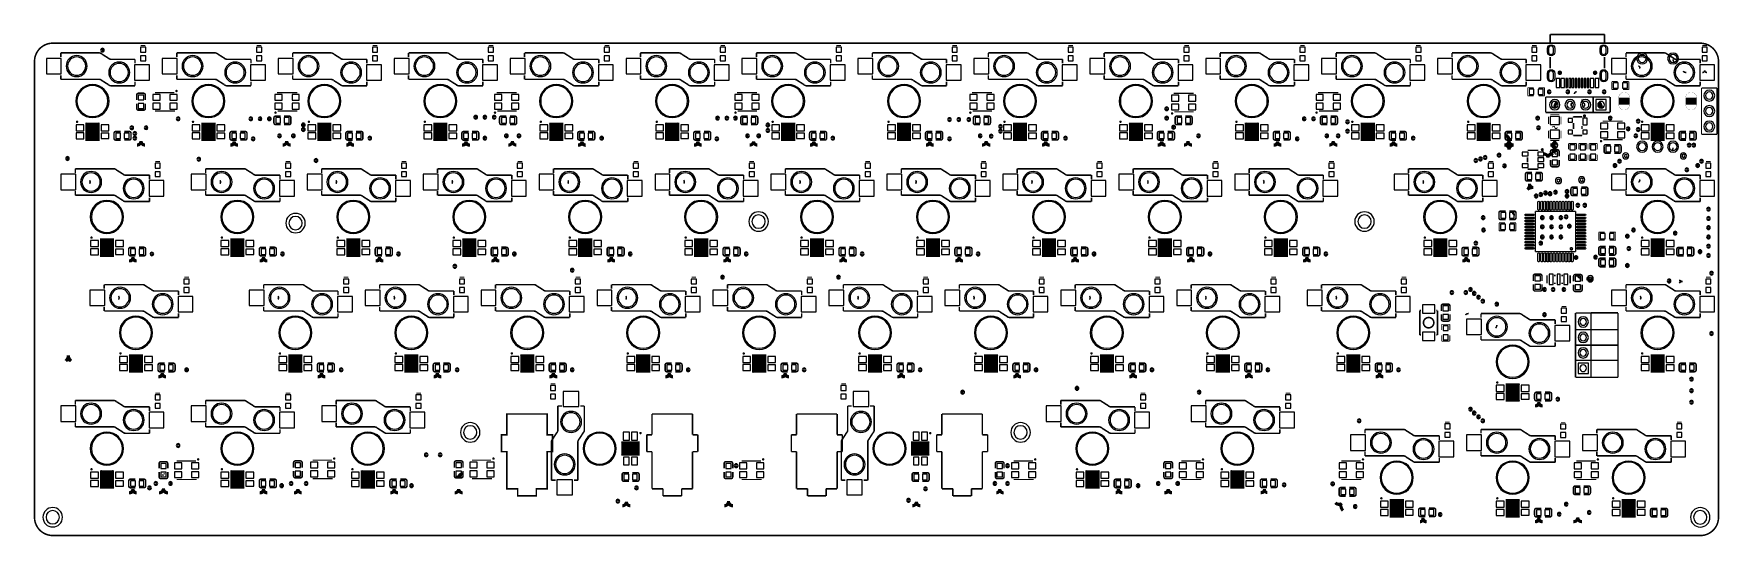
# Model space of a CAD drawing. Header units: millimetres. Extents: x 3 to 280, y -102 to -19.
import ezdxf

# ---------------------------------------------------------------- set-up
doc = ezdxf.new("R2010")
doc.units = ezdxf.units.MM
for name, color, linetype, true_color in [('Board Outline Layer', 7, 'Continuous', 0xff00ff), ('Bottom Layer', 7, 'Continuous', 0x0000ff), ('Bottom Silkscreen Layer', 7, 'Continuous', 0x66cc33), ('Hole Layer', 7, 'Continuous', 0x222222), ('Multi-Layer', 7, 'Continuous', 0xc0c0c0), ('Top Layer', 7, 'Continuous', 0xff0000)]:
    doc.layers.add(name, color=color, linetype=linetype, true_color=true_color)

msp = doc.modelspace()

# ---------------------------------------------------------------- hatches: boundary and pattern name
at = {"layer": 'Multi-Layer'}
for points in [[(253.83, -25.7, 1), (254.58, -25.7, 1)], [(259.63, -25.7, 1), (260.38, -25.7, 1)], [(265.68, -29.8), (265.68, -30.94), (263.9, -30.94), (263.9, -29.8)], [(276.68, -29.8), (276.68, -30.94), (274.9, -30.94), (274.9, -29.8)], [(11.93, -34.13, 1), (12.43, -34.13, 1)], [(14.26, -36.91), (11.96, -36.91), (11.96, -33.91), (14.26, -33.91)], [(13.79, -34.13, 1), (14.29, -34.13, 1)], [(30.98, -34.13, 1), (31.48, -34.13, 1)], [(33.31, -36.91), (31.01, -36.91), (31.01, -33.91), (33.31, -33.91)], [(32.84, -34.13, 1), (33.34, -34.13, 1)], [(50.03, -34.13, 1), (50.53, -34.13, 1)], [(52.36, -36.91), (50.06, -36.91), (50.06, -33.91), (52.36, -33.91)], [(51.89, -34.13, 1), (52.39, -34.13, 1)], [(69.08, -34.13, 1), (69.58, -34.13, 1)], [(71.41, -36.91), (69.11, -36.91), (69.11, -33.91), (71.41, -33.91)], [(70.94, -34.13, 1), (71.44, -34.13, 1)], [(88.13, -34.13, 1), (88.63, -34.13, 1)], [(90.46, -36.91), (88.16, -36.91), (88.16, -33.91), (90.46, -33.91)], [(89.99, -34.13, 1), (90.49, -34.13, 1)], [(107.18, -34.13, 1), (107.68, -34.13, 1)], [(109.51, -36.91), (107.21, -36.91), (107.21, -33.91), (109.51, -33.91)], [(109.04, -34.13, 1), (109.54, -34.13, 1)], [(126.23, -34.13, 1), (126.73, -34.13, 1)], [(128.56, -36.91), (126.26, -36.91), (126.26, -33.91), (128.56, -33.91)], [(128.09, -34.13, 1), (128.59, -34.13, 1)], [(145.28, -34.13, 1), (145.78, -34.13, 1)], [(147.61, -36.91), (145.31, -36.91), (145.31, -33.91), (147.61, -33.91)], [(147.14, -34.13, 1), (147.64, -34.13, 1)], [(164.33, -34.13, 1), (164.83, -34.13, 1)], [(166.66, -36.91), (164.36, -36.91), (164.36, -33.91), (166.66, -33.91)], [(166.19, -34.13, 1), (166.69, -34.13, 1)], [(183.38, -34.13, 1), (183.88, -34.13, 1)], [(185.71, -36.91), (183.41, -36.91), (183.41, -33.91), (185.71, -33.91)], [(185.24, -34.13, 1), (185.74, -34.13, 1)], [(202.43, -34.13, 1), (202.93, -34.13, 1)], [(204.76, -36.91), (202.46, -36.91), (202.46, -33.91), (204.76, -33.91)], [(204.29, -34.13, 1), (204.79, -34.13, 1)], [(221.48, -34.13, 1), (221.98, -34.13, 1)], [(223.81, -36.91), (221.51, -36.91), (221.51, -33.91), (223.81, -33.91)], [(223.34, -34.13, 1), (223.84, -34.13, 1)], [(240.53, -34.13, 1), (241.03, -34.13, 1)], [(242.86, -36.91), (240.56, -36.91), (240.56, -33.91), (242.86, -33.91)], [(242.39, -34.13, 1), (242.89, -34.13, 1)], [(269.11, -34.13, 1), (269.61, -34.13, 1)], [(271.44, -36.91), (269.14, -36.91), (269.14, -33.91), (271.44, -33.91)], [(270.97, -34.13, 1), (271.47, -34.13, 1)], [(11.93, -36.69, 1), (12.43, -36.69, 1)], [(13.79, -36.69, 1), (14.29, -36.69, 1)], [(30.98, -36.69, 1), (31.48, -36.69, 1)], [(32.84, -36.69, 1), (33.34, -36.69, 1)], [(50.03, -36.69, 1), (50.53, -36.69, 1)], [(51.89, -36.69, 1), (52.39, -36.69, 1)], [(69.08, -36.69, 1), (69.58, -36.69, 1)], [(70.94, -36.69, 1), (71.44, -36.69, 1)], [(88.13, -36.69, 1), (88.63, -36.69, 1)], [(89.99, -36.69, 1), (90.49, -36.69, 1)], [(107.18, -36.69, 1), (107.68, -36.69, 1)], [(109.04, -36.69, 1), (109.54, -36.69, 1)], [(126.23, -36.69, 1), (126.73, -36.69, 1)], [(128.09, -36.69, 1), (128.59, -36.69, 1)], [(145.28, -36.69, 1), (145.78, -36.69, 1)], [(147.14, -36.69, 1), (147.64, -36.69, 1)], [(164.33, -36.69, 1), (164.83, -36.69, 1)], [(166.19, -36.69, 1), (166.69, -36.69, 1)], [(183.38, -36.69, 1), (183.88, -36.69, 1)], [(185.24, -36.69, 1), (185.74, -36.69, 1)], [(202.43, -36.69, 1), (202.93, -36.69, 1)], [(204.29, -36.69, 1), (204.79, -36.69, 1)], [(221.48, -36.69, 1), (221.98, -36.69, 1)], [(223.34, -36.69, 1), (223.84, -36.69, 1)], [(240.53, -36.69, 1), (241.03, -36.69, 1)], [(242.39, -36.69, 1), (242.89, -36.69, 1)], [(269.11, -36.69, 1), (269.61, -36.69, 1)], [(270.97, -36.69, 1), (271.47, -36.69, 1)], [(14.31, -53.19, 1), (14.81, -53.19, 1)], [(16.64, -55.97), (14.34, -55.97), (14.34, -52.97), (16.64, -52.97)], [(16.17, -53.19, 1), (16.67, -53.19, 1)], [(35.74, -53.19, 1), (36.24, -53.19, 1)], [(38.07, -55.97), (35.77, -55.97), (35.77, -52.97), (38.07, -52.97)], [(37.6, -53.19, 1), (38.1, -53.19, 1)], [(54.79, -53.19, 1), (55.29, -53.19, 1)], [(57.12, -55.97), (54.82, -55.97), (54.82, -52.97), (57.12, -52.97)], [(56.65, -53.19, 1), (57.15, -53.19, 1)], [(73.84, -53.19, 1), (74.34, -53.19, 1)], [(76.17, -55.97), (73.87, -55.97), (73.87, -52.97), (76.17, -52.97)], [(75.7, -53.19, 1), (76.2, -53.19, 1)], [(92.89, -53.19, 1), (93.39, -53.19, 1)], [(95.22, -55.97), (92.92, -55.97), (92.92, -52.97), (95.22, -52.97)], [(94.75, -53.19, 1), (95.25, -53.19, 1)], [(111.94, -53.19, 1), (112.44, -53.19, 1)], [(114.27, -55.97), (111.97, -55.97), (111.97, -52.97), (114.27, -52.97)], [(113.8, -53.19, 1), (114.3, -53.19, 1)], [(130.99, -53.19, 1), (131.49, -53.19, 1)], [(133.32, -55.97), (131.02, -55.97), (131.02, -52.97), (133.32, -52.97)], [(132.85, -53.19, 1), (133.35, -53.19, 1)], [(150.04, -53.19, 1), (150.54, -53.19, 1)], [(152.37, -55.97), (150.07, -55.97), (150.07, -52.97), (152.37, -52.97)], [(151.9, -53.19, 1), (152.4, -53.19, 1)], [(169.09, -53.19, 1), (169.59, -53.19, 1)], [(171.42, -55.97), (169.12, -55.97), (169.12, -52.97), (171.42, -52.97)], [(170.95, -53.19, 1), (171.45, -53.19, 1)], [(188.14, -53.19, 1), (188.64, -53.19, 1)], [(190.47, -55.97), (188.17, -55.97), (188.17, -52.97), (190.47, -52.97)], [(190, -53.19, 1), (190.5, -53.19, 1)], [(207.19, -53.19, 1), (207.69, -53.19, 1)], [(209.52, -55.97), (207.22, -55.97), (207.22, -52.97), (209.52, -52.97)], [(209.05, -53.19, 1), (209.55, -53.19, 1)], [(233.39, -53.19, 1), (233.89, -53.19, 1)], [(235.72, -55.97), (233.42, -55.97), (233.42, -52.97), (235.72, -52.97)], [(235.25, -53.19, 1), (235.75, -53.19, 1)], [(269.11, -53.19, 1), (269.61, -53.19, 1)], [(271.44, -55.97), (269.14, -55.97), (269.14, -52.97), (271.44, -52.97)], [(270.97, -53.19, 1), (271.47, -53.19, 1)], [(14.31, -55.75, 1), (14.81, -55.75, 1)], [(16.17, -55.75, 1), (16.67, -55.75, 1)], [(35.74, -55.75, 1), (36.24, -55.75, 1)], [(37.6, -55.75, 1), (38.1, -55.75, 1)], [(54.79, -55.75, 1), (55.29, -55.75, 1)], [(56.65, -55.75, 1), (57.15, -55.75, 1)], [(73.84, -55.75, 1), (74.34, -55.75, 1)], [(75.7, -55.75, 1), (76.2, -55.75, 1)], [(92.89, -55.75, 1), (93.39, -55.75, 1)], [(94.75, -55.75, 1), (95.25, -55.75, 1)], [(111.94, -55.75, 1), (112.44, -55.75, 1)], [(113.8, -55.75, 1), (114.3, -55.75, 1)], [(130.99, -55.75, 1), (131.49, -55.75, 1)], [(132.85, -55.75, 1), (133.35, -55.75, 1)], [(150.04, -55.75, 1), (150.54, -55.75, 1)], [(151.9, -55.75, 1), (152.4, -55.75, 1)], [(169.09, -55.75, 1), (169.59, -55.75, 1)], [(170.95, -55.75, 1), (171.45, -55.75, 1)], [(188.14, -55.75, 1), (188.64, -55.75, 1)], [(190, -55.75, 1), (190.5, -55.75, 1)], [(207.19, -55.75, 1), (207.69, -55.75, 1)], [(209.05, -55.75, 1), (209.55, -55.75, 1)], [(233.39, -55.75, 1), (233.89, -55.75, 1)], [(235.25, -55.75, 1), (235.75, -55.75, 1)], [(269.11, -55.75, 1), (269.61, -55.75, 1)], [(270.97, -55.75, 1), (271.47, -55.75, 1)], [(19.07, -72.24, 1), (19.57, -72.24, 1)], [(20.93, -72.24, 1), (21.43, -72.24, 1)], [(45.27, -72.24, 1), (45.77, -72.24, 1)], [(47.13, -72.24, 1), (47.63, -72.24, 1)], [(64.32, -72.24, 1), (64.82, -72.24, 1)], [(66.18, -72.24, 1), (66.68, -72.24, 1)], [(83.37, -72.24, 1), (83.87, -72.24, 1)], [(85.23, -72.24, 1), (85.73, -72.24, 1)], [(102.42, -72.24, 1), (102.92, -72.24, 1)], [(104.28, -72.24, 1), (104.78, -72.24, 1)], [(121.47, -72.24, 1), (121.97, -72.24, 1)], [(123.33, -72.24, 1), (123.83, -72.24, 1)], [(140.52, -72.24, 1), (141.02, -72.24, 1)], [(142.38, -72.24, 1), (142.88, -72.24, 1)], [(159.57, -72.24, 1), (160.07, -72.24, 1)], [(161.43, -72.24, 1), (161.93, -72.24, 1)], [(178.62, -72.24, 1), (179.12, -72.24, 1)], [(180.48, -72.24, 1), (180.98, -72.24, 1)], [(197.67, -72.24, 1), (198.17, -72.24, 1)], [(199.53, -72.24, 1), (200.03, -72.24, 1)], [(219.1, -72.24, 1), (219.6, -72.24, 1)], [(220.96, -72.24, 1), (221.46, -72.24, 1)], [(269.11, -72.24, 1), (269.61, -72.24, 1)], [(270.97, -72.24, 1), (271.47, -72.24, 1)], [(19.07, -74.8, 1), (19.57, -74.8, 1)], [(21.4, -75.02), (19.1, -75.02), (19.1, -72.02), (21.4, -72.02)], [(20.93, -74.8, 1), (21.43, -74.8, 1)], [(45.27, -74.8, 1), (45.77, -74.8, 1)], [(47.6, -75.02), (45.3, -75.02), (45.3, -72.02), (47.6, -72.02)], [(47.13, -74.8, 1), (47.63, -74.8, 1)], [(64.32, -74.8, 1), (64.82, -74.8, 1)], [(66.65, -75.02), (64.35, -75.02), (64.35, -72.02), (66.65, -72.02)], [(66.18, -74.8, 1), (66.68, -74.8, 1)], [(83.37, -74.8, 1), (83.87, -74.8, 1)], [(85.7, -75.02), (83.4, -75.02), (83.4, -72.02), (85.7, -72.02)], [(85.23, -74.8, 1), (85.73, -74.8, 1)], [(102.42, -74.8, 1), (102.92, -74.8, 1)], [(104.75, -75.02), (102.45, -75.02), (102.45, -72.02), (104.75, -72.02)], [(104.28, -74.8, 1), (104.78, -74.8, 1)], [(121.47, -74.8, 1), (121.97, -74.8, 1)], [(123.8, -75.02), (121.5, -75.02), (121.5, -72.02), (123.8, -72.02)], [(123.33, -74.8, 1), (123.83, -74.8, 1)], [(140.52, -74.8, 1), (141.02, -74.8, 1)], [(142.85, -75.02), (140.55, -75.02), (140.55, -72.02), (142.85, -72.02)], [(142.38, -74.8, 1), (142.88, -74.8, 1)], [(159.57, -74.8, 1), (160.07, -74.8, 1)], [(161.9, -75.02), (159.6, -75.02), (159.6, -72.02), (161.9, -72.02)], [(161.43, -74.8, 1), (161.93, -74.8, 1)], [(178.62, -74.8, 1), (179.12, -74.8, 1)], [(180.95, -75.02), (178.65, -75.02), (178.65, -72.02), (180.95, -72.02)], [(180.48, -74.8, 1), (180.98, -74.8, 1)], [(197.67, -74.8, 1), (198.17, -74.8, 1)], [(200, -75.02), (197.7, -75.02), (197.7, -72.02), (200, -72.02)], [(199.53, -74.8, 1), (200.03, -74.8, 1)], [(219.1, -74.8, 1), (219.6, -74.8, 1)], [(221.43, -75.02), (219.13, -75.02), (219.13, -72.02), (221.43, -72.02)], [(220.96, -74.8, 1), (221.46, -74.8, 1)], [(269.11, -74.8, 1), (269.61, -74.8, 1)], [(271.44, -75.02), (269.14, -75.02), (269.14, -72.02), (271.44, -72.02)], [(270.97, -74.8, 1), (271.47, -74.8, 1)], [(245.3, -77, 1), (245.8, -77, 1)], [(247.63, -79.78), (245.33, -79.78), (245.33, -76.78), (247.63, -76.78)], [(247.16, -77, 1), (247.66, -77, 1)], [(245.3, -79.56, 1), (245.8, -79.56, 1)], [(247.16, -79.56, 1), (247.66, -79.56, 1)], [(99.97, -86.57, 1), (100.47, -86.57, 1)], [(99.97, -88.43, 1), (100.47, -88.43, 1)], [(100, -88.65), (100, -86.35), (103, -86.35), (103, -88.65)], [(102.53, -86.57, 1), (103.03, -86.57, 1)], [(102.53, -88.43, 1), (103.03, -88.43, 1)], [(147.59, -86.57, 1), (148.09, -86.57, 1)], [(147.59, -88.43, 1), (148.09, -88.43, 1)], [(147.62, -88.65), (147.62, -86.35), (150.62, -86.35), (150.62, -88.65)], [(150.15, -86.57, 1), (150.65, -86.57, 1)], [(150.15, -88.43, 1), (150.65, -88.43, 1)], [(14.31, -91.29, 1), (14.81, -91.29, 1)], [(16.64, -94.07), (14.34, -94.07), (14.34, -91.07), (16.64, -91.07)], [(16.17, -91.29, 1), (16.67, -91.29, 1)], [(35.74, -91.29, 1), (36.24, -91.29, 1)], [(38.07, -94.07), (35.77, -94.07), (35.77, -91.07), (38.07, -91.07)], [(37.6, -91.29, 1), (38.1, -91.29, 1)], [(57.17, -91.29, 1), (57.67, -91.29, 1)], [(59.5, -94.07), (57.2, -94.07), (57.2, -91.07), (59.5, -91.07)], [(59.03, -91.29, 1), (59.53, -91.29, 1)], [(176.24, -91.29, 1), (176.74, -91.29, 1)], [(178.57, -94.07), (176.27, -94.07), (176.27, -91.07), (178.57, -91.07)], [(178.1, -91.29, 1), (178.6, -91.29, 1)], [(200.05, -91.29, 1), (200.55, -91.29, 1)], [(202.38, -94.07), (200.08, -94.07), (200.08, -91.07), (202.38, -91.07)], [(201.91, -91.29, 1), (202.41, -91.29, 1)], [(14.31, -93.85, 1), (14.81, -93.85, 1)], [(16.17, -93.85, 1), (16.67, -93.85, 1)], [(35.74, -93.85, 1), (36.24, -93.85, 1)], [(37.6, -93.85, 1), (38.1, -93.85, 1)], [(57.17, -93.85, 1), (57.67, -93.85, 1)], [(59.03, -93.85, 1), (59.53, -93.85, 1)], [(176.24, -93.85, 1), (176.74, -93.85, 1)], [(178.1, -93.85, 1), (178.6, -93.85, 1)], [(200.05, -93.85, 1), (200.55, -93.85, 1)], [(201.91, -93.85, 1), (202.41, -93.85, 1)], [(226.25, -96.05, 1), (226.75, -96.05, 1)], [(228.58, -98.83), (226.28, -98.83), (226.28, -95.83), (228.58, -95.83)], [(228.11, -96.05, 1), (228.61, -96.05, 1)], [(245.3, -96.05, 1), (245.8, -96.05, 1)], [(247.63, -98.83), (245.33, -98.83), (245.33, -95.83), (247.63, -95.83)], [(247.16, -96.05, 1), (247.66, -96.05, 1)], [(264.35, -96.05, 1), (264.85, -96.05, 1)], [(266.68, -98.83), (264.38, -98.83), (264.38, -95.83), (266.68, -95.83)], [(266.21, -96.05, 1), (266.71, -96.05, 1)], [(226.25, -98.61, 1), (226.75, -98.61, 1)], [(228.11, -98.61, 1), (228.61, -98.61, 1)], [(245.3, -98.61, 1), (245.8, -98.61, 1)], [(247.16, -98.61, 1), (247.66, -98.61, 1)], [(264.35, -98.61, 1), (264.85, -98.61, 1)], [(266.21, -98.61, 1), (266.71, -98.61, 1)]]:
    msp.add_hatch(color=256, dxfattribs=at).paths.add_polyline_path(points)

# ---------------------------------------------------------------- linework, layer by layer
at = {"layer": 'Board Outline Layer', "const_width": 0.254}
for points in [[(3.58, -23.83, -0.414214), (6.57, -20.84)], [(277.29, -20.84, -0.414214), (280.29, -23.84)], [(3.58, -98.8, 0.414214), (6.57, -101.8)], [(280.29, -98.81, -0.414214), (277.29, -101.81)]]:
    msp.add_lwpolyline(points, format="xyb", dxfattribs=at)
for points in [[(277.29, -20.84), (6.57, -20.84)], [(3.58, -23.83), (3.58, -98.8)], [(280.29, -98.81), (280.29, -23.84)], [(87.83, -93.33), (87.83, -94.12), (86.03, -94.12), (86.03, -95.28), (82.98, -95.28), (82.98, -94.12), (81.18, -94.12), (81.18, -88.02), (80.31, -88.02), (80.31, -85.23), (81.18, -85.23), (81.18, -81.82), (87.83, -81.82), (87.83, -82.64)], [(81.18, -93.33), (81.18, -94.12), (82.98, -94.12), (82.98, -95.28), (86.03, -95.28), (86.03, -94.12), (87.83, -94.12), (87.83, -88.02), (88.7, -88.02), (88.7, -85.23), (87.83, -85.23), (87.83, -81.82)], [(105.05, -81.82), (105.05, -82.64)], [(105.05, -85.23), (105.05, -81.82)], [(105.05, -81.82), (111.71, -81.82)], [(111.71, -81.82), (111.71, -85.23)], [(135.46, -81.82), (128.8, -81.82)], [(128.8, -81.82), (128.8, -85.23)], [(135.46, -81.82), (135.46, -82.64)], [(135.46, -85.23), (135.46, -81.82)], [(159.33, -81.82), (152.68, -81.82)], [(152.68, -81.82), (152.68, -85.23)], [(159.33, -85.23), (159.33, -81.82)], [(104.19, -88.02), (104.19, -85.23)], [(104.19, -85.23), (105.05, -85.23)], [(111.71, -85.23), (112.57, -85.23)], [(112.57, -85.23), (112.57, -88.02)], [(128.8, -85.23), (127.94, -85.23)], [(127.94, -85.23), (127.94, -88.02)], [(136.32, -85.23), (135.46, -85.23)], [(136.32, -88.02), (136.32, -85.23)], [(152.68, -85.23), (151.82, -85.23)], [(151.82, -85.23), (151.82, -88.02)], [(160.2, -85.23), (159.33, -85.23)], [(160.2, -88.02), (160.2, -85.23)], [(105.05, -88.02), (104.19, -88.02)], [(105.05, -94.12), (105.05, -88.02)], [(112.57, -88.02), (111.71, -88.02)], [(111.71, -88.02), (111.71, -94.12)], [(127.94, -88.02), (128.8, -88.02)], [(128.8, -88.02), (128.8, -94.12)], [(135.46, -94.12), (135.46, -88.02)], [(135.46, -88.02), (136.32, -88.02)], [(151.82, -88.02), (152.68, -88.02)], [(152.68, -88.02), (152.68, -94.12)], [(159.33, -94.12), (159.33, -88.02)], [(159.33, -88.02), (160.2, -88.02)], [(105.05, -94.12), (105.05, -93.33)], [(105.05, -94.12), (105.05, -93.33)], [(106.86, -94.12), (105.05, -94.12)], [(106.86, -94.12), (105.05, -94.12)], [(106.86, -95.28), (106.86, -94.12)], [(106.86, -95.28), (106.86, -94.12)], [(111.71, -94.12), (109.91, -94.12)], [(109.91, -94.12), (109.91, -95.28)], [(111.71, -94.12), (109.91, -94.12)], [(109.91, -94.12), (109.91, -95.28)], [(111.71, -93.33), (111.71, -94.12)], [(128.8, -93.33), (128.8, -94.12)], [(128.8, -94.12), (130.61, -94.12)], [(128.8, -94.12), (130.61, -94.12)], [(130.61, -94.12), (130.61, -95.28)], [(130.61, -94.12), (130.61, -95.28)], [(133.65, -95.28), (133.65, -94.12)], [(133.65, -94.12), (135.46, -94.12)], [(133.65, -95.28), (133.65, -94.12)], [(133.65, -94.12), (135.46, -94.12)], [(135.46, -94.12), (135.46, -93.33)], [(135.46, -94.12), (135.46, -93.33)], [(152.68, -93.33), (152.68, -94.12)], [(152.68, -94.12), (154.48, -94.12)], [(152.68, -94.12), (154.48, -94.12)], [(154.48, -94.12), (154.48, -95.28)], [(154.48, -94.12), (154.48, -95.28)], [(157.53, -95.28), (157.53, -94.12)], [(157.53, -94.12), (159.33, -94.12)], [(157.53, -95.28), (157.53, -94.12)], [(157.53, -94.12), (159.33, -94.12)], [(159.33, -94.12), (159.33, -93.33)], [(159.33, -94.12), (159.33, -93.33)], [(109.91, -95.28), (106.86, -95.28)], [(109.91, -95.28), (106.86, -95.28)], [(130.61, -95.28), (133.65, -95.28)], [(130.61, -95.28), (133.65, -95.28)], [(154.48, -95.28), (157.53, -95.28)], [(154.48, -95.28), (157.53, -95.28)], [(277.29, -101.81), (6.57, -101.81)]]:
    msp.add_lwpolyline(points, dxfattribs=at)
at = {"layer": 'Bottom Layer'}
for points in [[(21.86, -21.52), (21, -21.52), (21, -22.32), (21.86, -22.32)], [(40.91, -21.52), (40.05, -21.52), (40.05, -22.32), (40.91, -22.32)], [(59.96, -21.52), (59.1, -21.52), (59.1, -22.32), (59.96, -22.32)], [(79.01, -21.52), (78.15, -21.52), (78.15, -22.32), (79.01, -22.32)], [(98.06, -21.52), (97.2, -21.52), (97.2, -22.32), (98.06, -22.32)], [(117.11, -21.52), (116.25, -21.52), (116.25, -22.32), (117.11, -22.32)], [(136.16, -21.52), (135.3, -21.52), (135.3, -22.32), (136.16, -22.32)], [(155.21, -21.52), (154.35, -21.52), (154.35, -22.32), (155.21, -22.32)], [(174.26, -21.52), (173.4, -21.52), (173.4, -22.32), (174.26, -22.32)], [(193.31, -21.52), (192.45, -21.52), (192.45, -22.32), (193.31, -22.32)], [(212.36, -21.52), (211.5, -21.52), (211.5, -22.32), (212.36, -22.32)], [(231.41, -21.52), (230.55, -21.52), (230.55, -22.32), (231.41, -22.32)], [(250.46, -21.52), (249.6, -21.52), (249.6, -22.32), (250.46, -22.32)], [(278.45, -21.52), (277.59, -21.52), (277.59, -22.32), (278.45, -22.32)], [(5.53, -23.34), (5.53, -25.89), (7.98, -25.89), (7.98, -23.34)], [(22.48, -26.94), (22.48, -24.39), (20.03, -24.39), (20.03, -26.94)], [(21.86, -22.92), (21, -22.92), (21, -23.72), (21.86, -23.72)], [(24.58, -23.34), (24.58, -25.89), (27.03, -25.89), (27.03, -23.34)], [(41.53, -26.94), (41.53, -24.39), (39.08, -24.39), (39.08, -26.94)], [(40.91, -22.92), (40.05, -22.92), (40.05, -23.72), (40.91, -23.72)], [(43.63, -23.34), (43.63, -25.89), (46.08, -25.89), (46.08, -23.34)], [(60.58, -26.94), (60.58, -24.39), (58.13, -24.39), (58.13, -26.94)], [(59.96, -22.92), (59.1, -22.92), (59.1, -23.72), (59.96, -23.72)], [(62.68, -23.34), (62.68, -25.89), (65.13, -25.89), (65.13, -23.34)], [(79.63, -26.94), (79.63, -24.39), (77.18, -24.39), (77.18, -26.94)], [(79.01, -22.92), (78.15, -22.92), (78.15, -23.72), (79.01, -23.72)], [(81.73, -23.34), (81.73, -25.89), (84.18, -25.89), (84.18, -23.34)], [(98.68, -26.94), (98.68, -24.39), (96.23, -24.39), (96.23, -26.94)], [(98.06, -22.92), (97.2, -22.92), (97.2, -23.72), (98.06, -23.72)], [(100.78, -23.34), (100.78, -25.89), (103.23, -25.89), (103.23, -23.34)], [(117.73, -26.94), (117.73, -24.39), (115.28, -24.39), (115.28, -26.94)], [(117.11, -22.92), (116.25, -22.92), (116.25, -23.72), (117.11, -23.72)], [(119.83, -23.34), (119.83, -25.89), (122.28, -25.89), (122.28, -23.34)], [(136.78, -26.94), (136.78, -24.39), (134.33, -24.39), (134.33, -26.94)], [(136.16, -22.92), (135.3, -22.92), (135.3, -23.72), (136.16, -23.72)], [(138.88, -23.34), (138.88, -25.89), (141.33, -25.89), (141.33, -23.34)], [(155.83, -26.94), (155.83, -24.39), (153.38, -24.39), (153.38, -26.94)], [(155.21, -22.92), (154.35, -22.92), (154.35, -23.72), (155.21, -23.72)], [(157.93, -23.34), (157.93, -25.89), (160.38, -25.89), (160.38, -23.34)], [(174.88, -26.94), (174.88, -24.39), (172.43, -24.39), (172.43, -26.94)], [(174.26, -22.92), (173.4, -22.92), (173.4, -23.72), (174.26, -23.72)], [(176.98, -23.34), (176.98, -25.89), (179.43, -25.89), (179.43, -23.34)], [(193.93, -26.94), (193.93, -24.39), (191.48, -24.39), (191.48, -26.94)], [(193.31, -22.92), (192.45, -22.92), (192.45, -23.72), (193.31, -23.72)], [(196.03, -23.34), (196.03, -25.89), (198.48, -25.89), (198.48, -23.34)], [(212.98, -26.94), (212.98, -24.39), (210.53, -24.39), (210.53, -26.94)], [(212.36, -22.92), (211.5, -22.92), (211.5, -23.72), (212.36, -23.72)], [(215.08, -23.34), (215.08, -25.89), (217.53, -25.89), (217.53, -23.34)], [(232.03, -26.94), (232.03, -24.39), (229.58, -24.39), (229.58, -26.94)], [(231.41, -22.92), (230.55, -22.92), (230.55, -23.72), (231.41, -23.72)], [(234.13, -23.34), (234.13, -25.89), (236.58, -25.89), (236.58, -23.34)], [(251.08, -26.94), (251.08, -24.39), (248.63, -24.39), (248.63, -26.94)], [(250.46, -22.92), (249.6, -22.92), (249.6, -23.72), (250.46, -23.72)], [(262.7, -23.34), (262.7, -25.89), (265.15, -25.89), (265.15, -23.34)], [(279.65, -26.94), (279.65, -24.39), (277.2, -24.39), (277.2, -26.94)], [(278.45, -22.92), (277.59, -22.92), (277.59, -23.72), (278.45, -23.72)], [(253.6, -26.62), (253.6, -28.12), (254.2, -28.12), (254.2, -26.62)], [(254.4, -26.62), (254.4, -28.12), (255, -28.12), (255, -26.62)], [(255.21, -26.62), (255.21, -28.12), (255.5, -28.12), (255.5, -26.62)], [(255.71, -26.62), (255.71, -28.12), (256, -28.12), (256, -26.62)], [(256.21, -26.62), (256.21, -28.12), (256.5, -28.12), (256.5, -26.62)], [(256.71, -26.62), (256.71, -28.12), (257, -28.12), (257, -26.62)], [(257.21, -26.62), (257.21, -28.12), (257.5, -28.12), (257.5, -26.62)], [(257.71, -26.62), (257.71, -28.12), (258, -28.12), (258, -26.62)], [(258.21, -26.62), (258.21, -28.12), (258.5, -28.12), (258.5, -26.62)], [(258.71, -26.62), (258.71, -28.12), (259, -28.12), (259, -26.62)], [(259.2, -26.62), (259.2, -28.12), (259.8, -28.12), (259.8, -26.62)], [(260, -26.62), (260, -28.12), (260.6, -28.12), (260.6, -26.62)], [(263.81, -28.25), (263.81, -27.38), (263, -27.38), (263, -28.25)], [(265.32, -28.25), (265.32, -27.38), (264.51, -27.38), (264.51, -28.25)], [(21.53, -29.38), (20.63, -29.38), (20.63, -30.18), (21.53, -30.18)], [(24.22, -30.23), (24.22, -29.28), (23.02, -29.28), (23.02, -30.23)], [(27.02, -30.23), (27.02, -29.28), (25.82, -29.28), (25.82, -30.23)], [(43.09, -29.28), (43.09, -30.23), (44.29, -30.23), (44.29, -29.28)], [(45.89, -29.28), (45.89, -30.23), (47.09, -30.23), (47.09, -29.28)], [(79.15, -29.28), (79.15, -30.23), (80.35, -30.23), (80.35, -29.28)], [(81.95, -29.28), (81.95, -30.23), (83.15, -30.23), (83.15, -29.28)], [(118.65, -29.28), (118.65, -30.23), (119.85, -30.23), (119.85, -29.28)], [(121.45, -29.28), (121.45, -30.23), (122.65, -30.23), (122.65, -29.28)], [(157.26, -29.28), (157.26, -30.23), (158.46, -30.23), (158.46, -29.28)], [(160.06, -29.28), (160.06, -30.23), (161.26, -30.23), (161.26, -29.28)], [(190.41, -29.41), (190.41, -30.36), (191.61, -30.36), (191.61, -29.41)], [(193.21, -29.41), (193.21, -30.36), (194.41, -30.36), (194.41, -29.41)], [(214.15, -29.28), (214.15, -30.23), (215.35, -30.23), (215.35, -29.28)], [(216.95, -29.28), (216.95, -30.23), (218.15, -30.23), (218.15, -29.28)], [(249.16, -28.4), (249.16, -29.26), (249.97, -29.26), (249.97, -28.4)], [(250.67, -28.4), (250.67, -29.26), (251.47, -29.26), (251.47, -28.4)], [(261.84, -31.81), (261.84, -30.11), (260.14, -30.11), (260.14, -31.81)], [(21.53, -30.78), (20.63, -30.78), (20.63, -31.58), (21.53, -31.58)], [(24.22, -31.68), (24.22, -30.73), (23.02, -30.73), (23.02, -31.68)], [(27.02, -31.68), (27.02, -30.73), (25.82, -30.73), (25.82, -31.68)], [(43.09, -30.73), (43.09, -31.68), (44.29, -31.68), (44.29, -30.73)], [(43.22, -33.08), (43.22, -33.98), (44.02, -33.98), (44.02, -33.08)], [(44.62, -33.08), (44.62, -33.98), (45.42, -33.98), (45.42, -33.08)], [(45.89, -30.73), (45.89, -31.68), (47.09, -31.68), (47.09, -30.73)], [(79.15, -30.73), (79.15, -31.68), (80.35, -31.68), (80.35, -30.73)], [(80.31, -33.08), (80.31, -33.98), (81.11, -33.98), (81.11, -33.08)], [(81.71, -33.08), (81.71, -33.98), (82.51, -33.98), (82.51, -33.08)], [(81.95, -30.73), (81.95, -31.68), (83.15, -31.68), (83.15, -30.73)], [(118.65, -30.73), (118.65, -31.68), (119.85, -31.68), (119.85, -30.73)], [(119.93, -33.08), (119.93, -33.98), (120.73, -33.98), (120.73, -33.08)], [(121.33, -33.08), (121.33, -33.98), (122.13, -33.98), (122.13, -33.08)], [(121.45, -30.73), (121.45, -31.68), (122.65, -31.68), (122.65, -30.73)], [(157.26, -30.73), (157.26, -31.68), (158.46, -31.68), (158.46, -30.73)], [(158.16, -33.08), (158.16, -33.98), (158.96, -33.98), (158.96, -33.08)], [(159.56, -33.08), (159.56, -33.98), (160.36, -33.98), (160.36, -33.08)], [(160.06, -30.73), (160.06, -31.68), (161.26, -31.68), (161.26, -30.73)], [(190.41, -30.86), (190.41, -31.81), (191.61, -31.81), (191.61, -30.86)], [(191.31, -33.08), (191.31, -33.98), (192.11, -33.98), (192.11, -33.08)], [(192.71, -33.08), (192.71, -33.98), (193.51, -33.98), (193.51, -33.08)], [(193.21, -30.86), (193.21, -31.81), (194.41, -31.81), (194.41, -30.86)], [(214.15, -30.73), (214.15, -31.68), (215.35, -31.68), (215.35, -30.73)], [(215.18, -33.08), (215.18, -33.98), (215.98, -33.98), (215.98, -33.08)], [(216.58, -33.08), (216.58, -33.98), (217.38, -33.98), (217.38, -33.08)], [(216.95, -30.73), (216.95, -31.68), (218.15, -31.68), (218.15, -30.73)], [(254.14, -32.89), (252.64, -32.89), (252.64, -34.22), (254.14, -34.22)], [(256.3, -33.21), (255.6, -33.21), (255.6, -33.81), (256.3, -33.81)], [(258.7, -33.16), (258, -33.16), (258, -34.26), (258.7, -34.26)], [(11.71, -35.24), (11.71, -34.24), (10.41, -34.24), (10.41, -35.24)], [(11.71, -36.59), (11.71, -35.59), (10.41, -35.59), (10.41, -36.59)], [(15.81, -35.24), (15.81, -34.24), (14.51, -34.24), (14.51, -35.24)], [(15.81, -36.54), (15.81, -35.64), (14.51, -35.64), (14.51, -36.54)], [(17.73, -36.52), (17.73, -35.62), (16.93, -35.62), (16.93, -36.52)], [(19.13, -36.52), (19.13, -35.62), (18.33, -35.62), (18.33, -36.52)], [(30.76, -35.24), (30.76, -34.24), (29.46, -34.24), (29.46, -35.24)], [(30.76, -36.59), (30.76, -35.59), (29.46, -35.59), (29.46, -36.59)], [(34.86, -35.24), (34.86, -34.24), (33.56, -34.24), (33.56, -35.24)], [(34.86, -36.54), (34.86, -35.64), (33.56, -35.64), (33.56, -36.54)], [(36.78, -36.52), (36.78, -35.62), (35.98, -35.62), (35.98, -36.52)], [(38.18, -36.52), (38.18, -35.62), (37.38, -35.62), (37.38, -36.52)], [(49.81, -35.24), (49.81, -34.24), (48.51, -34.24), (48.51, -35.24)], [(49.81, -36.59), (49.81, -35.59), (48.51, -35.59), (48.51, -36.59)], [(53.91, -35.24), (53.91, -34.24), (52.61, -34.24), (52.61, -35.24)], [(53.91, -36.54), (53.91, -35.64), (52.61, -35.64), (52.61, -36.54)], [(55.83, -36.52), (55.83, -35.62), (55.03, -35.62), (55.03, -36.52)], [(57.23, -36.52), (57.23, -35.62), (56.43, -35.62), (56.43, -36.52)], [(68.86, -35.24), (68.86, -34.24), (67.56, -34.24), (67.56, -35.24)], [(68.86, -36.59), (68.86, -35.59), (67.56, -35.59), (67.56, -36.59)], [(72.96, -35.24), (72.96, -34.24), (71.66, -34.24), (71.66, -35.24)], [(72.96, -36.54), (72.96, -35.64), (71.66, -35.64), (71.66, -36.54)], [(74.88, -36.52), (74.88, -35.62), (74.08, -35.62), (74.08, -36.52)], [(76.28, -36.52), (76.28, -35.62), (75.48, -35.62), (75.48, -36.52)], [(87.91, -35.24), (87.91, -34.24), (86.61, -34.24), (86.61, -35.24)], [(87.91, -36.59), (87.91, -35.59), (86.61, -35.59), (86.61, -36.59)], [(92.01, -35.24), (92.01, -34.24), (90.71, -34.24), (90.71, -35.24)], [(92.01, -36.54), (92.01, -35.64), (90.71, -35.64), (90.71, -36.54)], [(93.93, -36.52), (93.93, -35.62), (93.13, -35.62), (93.13, -36.52)], [(95.33, -36.52), (95.33, -35.62), (94.53, -35.62), (94.53, -36.52)], [(106.96, -35.24), (106.96, -34.24), (105.66, -34.24), (105.66, -35.24)], [(106.96, -36.59), (106.96, -35.59), (105.66, -35.59), (105.66, -36.59)], [(111.06, -35.24), (111.06, -34.24), (109.76, -34.24), (109.76, -35.24)], [(111.06, -36.54), (111.06, -35.64), (109.76, -35.64), (109.76, -36.54)], [(112.98, -36.52), (112.98, -35.62), (112.18, -35.62), (112.18, -36.52)], [(114.38, -36.52), (114.38, -35.62), (113.58, -35.62), (113.58, -36.52)], [(126.01, -35.24), (126.01, -34.24), (124.71, -34.24), (124.71, -35.24)], [(126.01, -36.59), (126.01, -35.59), (124.71, -35.59), (124.71, -36.59)], [(130.11, -35.24), (130.11, -34.24), (128.81, -34.24), (128.81, -35.24)], [(130.11, -36.54), (130.11, -35.64), (128.81, -35.64), (128.81, -36.54)], [(132.03, -36.52), (132.03, -35.62), (131.23, -35.62), (131.23, -36.52)], [(133.43, -36.52), (133.43, -35.62), (132.63, -35.62), (132.63, -36.52)], [(145.06, -35.24), (145.06, -34.24), (143.76, -34.24), (143.76, -35.24)], [(145.06, -36.59), (145.06, -35.59), (143.76, -35.59), (143.76, -36.59)], [(149.16, -35.24), (149.16, -34.24), (147.86, -34.24), (147.86, -35.24)], [(149.16, -36.54), (149.16, -35.64), (147.86, -35.64), (147.86, -36.54)], [(151.08, -36.52), (151.08, -35.62), (150.28, -35.62), (150.28, -36.52)], [(152.48, -36.52), (152.48, -35.62), (151.68, -35.62), (151.68, -36.52)], [(164.11, -35.24), (164.11, -34.24), (162.81, -34.24), (162.81, -35.24)], [(164.11, -36.59), (164.11, -35.59), (162.81, -35.59), (162.81, -36.59)], [(168.21, -35.24), (168.21, -34.24), (166.91, -34.24), (166.91, -35.24)], [(168.21, -36.54), (168.21, -35.64), (166.91, -35.64), (166.91, -36.54)], [(170.13, -36.52), (170.13, -35.62), (169.33, -35.62), (169.33, -36.52)], [(171.53, -36.52), (171.53, -35.62), (170.73, -35.62), (170.73, -36.52)], [(183.16, -35.24), (183.16, -34.24), (181.86, -34.24), (181.86, -35.24)], [(183.16, -36.59), (183.16, -35.59), (181.86, -35.59), (181.86, -36.59)], [(187.26, -35.24), (187.26, -34.24), (185.96, -34.24), (185.96, -35.24)], [(187.26, -36.54), (187.26, -35.64), (185.96, -35.64), (185.96, -36.54)], [(189.18, -36.52), (189.18, -35.62), (188.38, -35.62), (188.38, -36.52)], [(190.58, -36.52), (190.58, -35.62), (189.78, -35.62), (189.78, -36.52)], [(202.21, -35.24), (202.21, -34.24), (200.91, -34.24), (200.91, -35.24)], [(202.21, -36.59), (202.21, -35.59), (200.91, -35.59), (200.91, -36.59)], [(206.31, -35.24), (206.31, -34.24), (205.01, -34.24), (205.01, -35.24)], [(206.31, -36.54), (206.31, -35.64), (205.01, -35.64), (205.01, -36.54)], [(208.23, -36.52), (208.23, -35.62), (207.43, -35.62), (207.43, -36.52)], [(209.63, -36.52), (209.63, -35.62), (208.83, -35.62), (208.83, -36.52)], [(221.26, -35.24), (221.26, -34.24), (219.96, -34.24), (219.96, -35.24)], [(221.26, -36.59), (221.26, -35.59), (219.96, -35.59), (219.96, -36.59)], [(225.36, -35.24), (225.36, -34.24), (224.06, -34.24), (224.06, -35.24)], [(225.36, -36.54), (225.36, -35.64), (224.06, -35.64), (224.06, -36.54)], [(227.28, -36.52), (227.28, -35.62), (226.48, -35.62), (226.48, -36.52)], [(228.68, -36.52), (228.68, -35.62), (227.88, -35.62), (227.88, -36.52)], [(240.31, -35.24), (240.31, -34.24), (239.01, -34.24), (239.01, -35.24)], [(240.31, -36.59), (240.31, -35.59), (239.01, -35.59), (239.01, -36.59)], [(244.41, -35.24), (244.41, -34.24), (243.11, -34.24), (243.11, -35.24)], [(244.41, -36.54), (244.41, -35.64), (243.11, -35.64), (243.11, -36.54)], [(246.33, -36.52), (246.33, -35.62), (245.53, -35.62), (245.53, -36.52)], [(247.73, -36.52), (247.73, -35.62), (246.93, -35.62), (246.93, -36.52)], [(254.14, -35.17), (252.64, -35.17), (252.64, -36.51), (254.14, -36.51)], [(256.3, -35.13), (255.6, -35.13), (255.6, -35.73), (256.3, -35.73)], [(258.7, -35.13), (258, -35.13), (258, -35.73), (258.7, -35.73)], [(260.89, -33.98), (260.89, -34.93), (262.09, -34.93), (262.09, -33.98)], [(260.89, -35.43), (260.89, -36.38), (262.09, -36.38), (262.09, -35.43)], [(263.69, -33.98), (263.69, -34.93), (264.89, -34.93), (264.89, -33.98)], [(263.69, -35.43), (263.69, -36.38), (264.89, -36.38), (264.89, -35.43)], [(268.89, -35.24), (268.89, -34.24), (267.59, -34.24), (267.59, -35.24)], [(268.89, -36.59), (268.89, -35.59), (267.59, -35.59), (267.59, -36.59)], [(272.99, -35.24), (272.99, -34.24), (271.69, -34.24), (271.69, -35.24)], [(272.99, -36.54), (272.99, -35.64), (271.69, -35.64), (271.69, -36.54)], [(274.91, -36.52), (274.91, -35.62), (274.11, -35.62), (274.11, -36.52)], [(276.31, -36.52), (276.31, -35.62), (275.51, -35.62), (275.51, -36.52)], [(248.01, -38.76), (248.01, -39.36), (249.01, -39.36), (249.01, -38.76)], [(250.61, -38.76), (250.61, -39.36), (251.61, -39.36), (251.61, -38.76)], [(252.94, -39.45), (253.84, -39.45), (253.84, -38.65), (252.94, -38.65)], [(256.74, -37.58), (255.88, -37.58), (255.88, -38.38), (256.74, -38.38)], [(258.42, -37.58), (257.56, -37.58), (257.56, -38.38), (258.42, -38.38)], [(260.15, -37.58), (259.28, -37.58), (259.28, -38.38), (260.15, -38.38)], [(261.79, -37.78), (261.79, -38.68), (262.59, -38.68), (262.59, -37.78)], [(263.19, -37.78), (263.19, -38.68), (263.99, -38.68), (263.99, -37.78)], [(24.25, -40.57), (23.38, -40.57), (23.38, -41.37), (24.25, -41.37)], [(45.68, -40.57), (44.81, -40.57), (44.81, -41.37), (45.68, -41.37)], [(64.73, -40.57), (63.86, -40.57), (63.86, -41.37), (64.73, -41.37)], [(83.78, -40.57), (82.91, -40.57), (82.91, -41.37), (83.78, -41.37)], [(102.83, -40.57), (101.96, -40.57), (101.96, -41.37), (102.83, -41.37)], [(121.88, -40.57), (121.01, -40.57), (121.01, -41.37), (121.88, -41.37)], [(140.93, -40.57), (140.06, -40.57), (140.06, -41.37), (140.93, -41.37)], [(159.98, -40.57), (159.11, -40.57), (159.11, -41.37), (159.98, -41.37)], [(179.03, -40.57), (178.16, -40.57), (178.16, -41.37), (179.03, -41.37)], [(198.08, -40.57), (197.21, -40.57), (197.21, -41.37), (198.08, -41.37)], [(217.13, -40.57), (216.26, -40.57), (216.26, -41.37), (217.13, -41.37)], [(243.33, -40.57), (242.46, -40.57), (242.46, -41.37), (243.33, -41.37)], [(248.01, -40.66), (248.01, -41.26), (249.01, -41.26), (249.01, -40.66)], [(250.61, -39.71), (250.61, -40.31), (251.61, -40.31), (251.61, -39.71)], [(250.61, -40.66), (250.61, -41.26), (251.61, -41.26), (251.61, -40.66)], [(252.94, -40.85), (253.84, -40.85), (253.84, -40.05), (252.94, -40.05)], [(256.74, -39.09), (255.88, -39.09), (255.88, -39.89), (256.74, -39.89)], [(258.42, -39.09), (257.56, -39.09), (257.56, -39.89), (258.42, -39.89)], [(260.15, -39.09), (259.28, -39.09), (259.28, -39.89), (260.15, -39.89)], [(279.04, -40.57), (278.18, -40.57), (278.18, -41.37), (279.04, -41.37)], [(7.9, -42.39), (7.9, -44.94), (10.35, -44.94), (10.35, -42.39)], [(24.85, -45.99), (24.85, -43.44), (22.4, -43.44), (22.4, -45.99)], [(24.25, -41.97), (23.38, -41.97), (23.38, -42.77), (24.25, -42.77)], [(29.34, -42.39), (29.34, -44.94), (31.79, -44.94), (31.79, -42.39)], [(46.29, -45.99), (46.29, -43.44), (43.84, -43.44), (43.84, -45.99)], [(45.68, -41.97), (44.81, -41.97), (44.81, -42.77), (45.68, -42.77)], [(48.39, -42.39), (48.39, -44.94), (50.84, -44.94), (50.84, -42.39)], [(65.34, -45.99), (65.34, -43.44), (62.89, -43.44), (62.89, -45.99)], [(64.73, -41.97), (63.86, -41.97), (63.86, -42.77), (64.73, -42.77)], [(67.44, -42.39), (67.44, -44.94), (69.89, -44.94), (69.89, -42.39)], [(84.39, -45.99), (84.39, -43.44), (81.94, -43.44), (81.94, -45.99)], [(83.78, -41.97), (82.91, -41.97), (82.91, -42.77), (83.78, -42.77)], [(86.49, -42.39), (86.49, -44.94), (88.94, -44.94), (88.94, -42.39)], [(103.44, -45.99), (103.44, -43.44), (100.99, -43.44), (100.99, -45.99)], [(102.83, -41.97), (101.96, -41.97), (101.96, -42.77), (102.83, -42.77)], [(105.54, -42.39), (105.54, -44.94), (107.99, -44.94), (107.99, -42.39)], [(122.49, -45.99), (122.49, -43.44), (120.04, -43.44), (120.04, -45.99)], [(121.88, -41.97), (121.01, -41.97), (121.01, -42.77), (121.88, -42.77)], [(124.59, -42.39), (124.59, -44.94), (127.04, -44.94), (127.04, -42.39)], [(141.54, -45.99), (141.54, -43.44), (139.09, -43.44), (139.09, -45.99)], [(140.93, -41.97), (140.06, -41.97), (140.06, -42.77), (140.93, -42.77)], [(143.64, -42.39), (143.64, -44.94), (146.09, -44.94), (146.09, -42.39)], [(160.59, -45.99), (160.59, -43.44), (158.14, -43.44), (158.14, -45.99)], [(159.98, -41.97), (159.11, -41.97), (159.11, -42.77), (159.98, -42.77)], [(162.69, -42.39), (162.69, -44.94), (165.14, -44.94), (165.14, -42.39)], [(179.64, -45.99), (179.64, -43.44), (177.19, -43.44), (177.19, -45.99)], [(179.03, -41.97), (178.16, -41.97), (178.16, -42.77), (179.03, -42.77)], [(181.74, -42.39), (181.74, -44.94), (184.19, -44.94), (184.19, -42.39)], [(198.69, -45.99), (198.69, -43.44), (196.24, -43.44), (196.24, -45.99)], [(198.08, -41.97), (197.21, -41.97), (197.21, -42.77), (198.08, -42.77)], [(200.79, -42.39), (200.79, -44.94), (203.24, -44.94), (203.24, -42.39)], [(217.74, -45.99), (217.74, -43.44), (215.29, -43.44), (215.29, -45.99)], [(217.13, -41.97), (216.26, -41.97), (216.26, -42.77), (217.13, -42.77)], [(226.98, -42.39), (226.98, -44.94), (229.43, -44.94), (229.43, -42.39)], [(243.93, -45.99), (243.93, -43.44), (241.48, -43.44), (241.48, -45.99)], [(243.33, -41.97), (242.46, -41.97), (242.46, -42.77), (243.33, -42.77)], [(249.64, -43.25), (249.64, -42.35), (248.84, -42.35), (248.84, -43.25)], [(251.04, -43.25), (251.04, -42.35), (250.24, -42.35), (250.24, -43.25)], [(262.7, -42.39), (262.7, -44.94), (265.15, -44.94), (265.15, -42.39)], [(279.65, -45.99), (279.65, -43.44), (277.2, -43.44), (277.2, -45.99)], [(279.04, -41.97), (278.18, -41.97), (278.18, -42.77), (279.04, -42.77)], [(257.13, -45.66), (257.13, -44.76), (256.33, -44.76), (256.33, -45.66)], [(258.53, -45.66), (258.53, -44.76), (257.73, -44.76), (257.73, -45.66)], [(244.52, -48.7), (244.52, -49.6), (245.32, -49.6), (245.32, -48.7)], [(245.92, -48.7), (245.92, -49.6), (246.72, -49.6), (246.72, -48.7)], [(244.46, -50.62), (244.46, -51.49), (245.27, -51.49), (245.27, -50.62)], [(245.97, -50.62), (245.97, -51.49), (246.78, -51.49), (246.78, -50.62)], [(261.65, -53.01), (261.65, -52.15), (260.84, -52.15), (260.84, -53.01)], [(263.16, -53.01), (263.16, -52.15), (262.35, -52.15), (262.35, -53.01)], [(14.09, -54.29), (14.09, -53.29), (12.79, -53.29), (12.79, -54.29)], [(14.09, -55.64), (14.09, -54.64), (12.79, -54.64), (12.79, -55.64)], [(18.19, -54.29), (18.19, -53.29), (16.89, -53.29), (16.89, -54.29)], [(18.19, -55.59), (18.19, -54.69), (16.89, -54.69), (16.89, -55.59)], [(20.15, -55.57), (20.15, -54.67), (19.35, -54.67), (19.35, -55.57)], [(21.55, -55.57), (21.55, -54.67), (20.75, -54.67), (20.75, -55.57)], [(35.52, -54.29), (35.52, -53.29), (34.22, -53.29), (34.22, -54.29)], [(35.52, -55.64), (35.52, -54.64), (34.22, -54.64), (34.22, -55.64)], [(39.62, -54.29), (39.62, -53.29), (38.32, -53.29), (38.32, -54.29)], [(39.62, -55.59), (39.62, -54.69), (38.32, -54.69), (38.32, -55.59)], [(41.61, -55.57), (41.61, -54.67), (40.81, -54.67), (40.81, -55.57)], [(43.01, -55.57), (43.01, -54.67), (42.21, -54.67), (42.21, -55.57)], [(54.57, -54.29), (54.57, -53.29), (53.27, -53.29), (53.27, -54.29)], [(54.57, -55.64), (54.57, -54.64), (53.27, -54.64), (53.27, -55.64)], [(58.67, -54.29), (58.67, -53.29), (57.37, -53.29), (57.37, -54.29)], [(58.67, -55.59), (58.67, -54.69), (57.37, -54.69), (57.37, -55.59)], [(60.66, -55.57), (60.66, -54.67), (59.86, -54.67), (59.86, -55.57)], [(62.06, -55.57), (62.06, -54.67), (61.26, -54.67), (61.26, -55.57)], [(73.62, -54.29), (73.62, -53.29), (72.32, -53.29), (72.32, -54.29)], [(73.62, -55.64), (73.62, -54.64), (72.32, -54.64), (72.32, -55.64)], [(77.72, -54.29), (77.72, -53.29), (76.42, -53.29), (76.42, -54.29)], [(77.72, -55.59), (77.72, -54.69), (76.42, -54.69), (76.42, -55.59)], [(79.71, -55.57), (79.71, -54.67), (78.91, -54.67), (78.91, -55.57)], [(81.11, -55.57), (81.11, -54.67), (80.31, -54.67), (80.31, -55.57)], [(92.67, -54.29), (92.67, -53.29), (91.37, -53.29), (91.37, -54.29)], [(92.67, -55.64), (92.67, -54.64), (91.37, -54.64), (91.37, -55.64)], [(96.77, -54.29), (96.77, -53.29), (95.47, -53.29), (95.47, -54.29)], [(96.77, -55.59), (96.77, -54.69), (95.47, -54.69), (95.47, -55.59)], [(98.76, -55.57), (98.76, -54.67), (97.96, -54.67), (97.96, -55.57)], [(100.16, -55.57), (100.16, -54.67), (99.36, -54.67), (99.36, -55.57)], [(111.72, -54.29), (111.72, -53.29), (110.42, -53.29), (110.42, -54.29)], [(111.72, -55.64), (111.72, -54.64), (110.42, -54.64), (110.42, -55.64)], [(115.82, -54.29), (115.82, -53.29), (114.52, -53.29), (114.52, -54.29)], [(115.82, -55.59), (115.82, -54.69), (114.52, -54.69), (114.52, -55.59)], [(117.81, -55.57), (117.81, -54.67), (117.01, -54.67), (117.01, -55.57)], [(119.21, -55.57), (119.21, -54.67), (118.41, -54.67), (118.41, -55.57)], [(130.77, -54.29), (130.77, -53.29), (129.47, -53.29), (129.47, -54.29)], [(130.77, -55.64), (130.77, -54.64), (129.47, -54.64), (129.47, -55.64)], [(134.87, -54.29), (134.87, -53.29), (133.57, -53.29), (133.57, -54.29)], [(134.87, -55.59), (134.87, -54.69), (133.57, -54.69), (133.57, -55.59)], [(136.86, -55.57), (136.86, -54.67), (136.06, -54.67), (136.06, -55.57)], [(138.26, -55.57), (138.26, -54.67), (137.46, -54.67), (137.46, -55.57)], [(149.82, -54.29), (149.82, -53.29), (148.52, -53.29), (148.52, -54.29)], [(149.82, -55.64), (149.82, -54.64), (148.52, -54.64), (148.52, -55.64)], [(153.92, -54.29), (153.92, -53.29), (152.62, -53.29), (152.62, -54.29)], [(153.92, -55.59), (153.92, -54.69), (152.62, -54.69), (152.62, -55.59)], [(155.91, -55.57), (155.91, -54.67), (155.11, -54.67), (155.11, -55.57)], [(157.31, -55.57), (157.31, -54.67), (156.51, -54.67), (156.51, -55.57)], [(168.87, -54.29), (168.87, -53.29), (167.57, -53.29), (167.57, -54.29)], [(168.87, -55.64), (168.87, -54.64), (167.57, -54.64), (167.57, -55.64)], [(172.97, -54.29), (172.97, -53.29), (171.67, -53.29), (171.67, -54.29)], [(172.97, -55.59), (172.97, -54.69), (171.67, -54.69), (171.67, -55.59)], [(174.96, -55.57), (174.96, -54.67), (174.16, -54.67), (174.16, -55.57)], [(176.36, -55.57), (176.36, -54.67), (175.56, -54.67), (175.56, -55.57)], [(187.92, -54.29), (187.92, -53.29), (186.62, -53.29), (186.62, -54.29)], [(187.92, -55.64), (187.92, -54.64), (186.62, -54.64), (186.62, -55.64)], [(192.02, -54.29), (192.02, -53.29), (190.72, -53.29), (190.72, -54.29)], [(192.02, -55.59), (192.02, -54.69), (190.72, -54.69), (190.72, -55.59)], [(194.01, -55.57), (194.01, -54.67), (193.21, -54.67), (193.21, -55.57)], [(195.41, -55.57), (195.41, -54.67), (194.61, -54.67), (194.61, -55.57)], [(206.97, -54.29), (206.97, -53.29), (205.67, -53.29), (205.67, -54.29)], [(206.97, -55.64), (206.97, -54.64), (205.67, -54.64), (205.67, -55.64)], [(211.07, -54.29), (211.07, -53.29), (209.77, -53.29), (209.77, -54.29)], [(211.07, -55.59), (211.07, -54.69), (209.77, -54.69), (209.77, -55.59)], [(213.06, -55.57), (213.06, -54.67), (212.26, -54.67), (212.26, -55.57)], [(214.46, -55.57), (214.46, -54.67), (213.66, -54.67), (213.66, -55.57)], [(233.17, -54.29), (233.17, -53.29), (231.87, -53.29), (231.87, -54.29)], [(233.17, -55.64), (233.17, -54.64), (231.87, -54.64), (231.87, -55.64)], [(237.27, -54.29), (237.27, -53.29), (235.97, -53.29), (235.97, -54.29)], [(237.27, -55.59), (237.27, -54.69), (235.97, -54.69), (235.97, -55.59)], [(239.22, -55.57), (239.22, -54.67), (238.42, -54.67), (238.42, -55.57)], [(240.62, -55.57), (240.62, -54.67), (239.82, -54.67), (239.82, -55.57)], [(261.7, -55.44), (261.7, -54.54), (260.9, -54.54), (260.9, -55.44)], [(263.1, -55.44), (263.1, -54.54), (262.3, -54.54), (262.3, -55.44)], [(268.89, -54.29), (268.89, -53.29), (267.59, -53.29), (267.59, -54.29)], [(268.89, -55.64), (268.89, -54.64), (267.59, -54.64), (267.59, -55.64)], [(272.99, -54.29), (272.99, -53.29), (271.69, -53.29), (271.69, -54.29)], [(272.99, -55.59), (272.99, -54.69), (271.69, -54.69), (271.69, -55.59)], [(274.53, -55.57), (274.53, -54.67), (273.73, -54.67), (273.73, -55.57)], [(275.93, -55.57), (275.93, -54.67), (275.13, -54.67), (275.13, -55.57)], [(261.7, -57.35), (261.7, -56.45), (260.9, -56.45), (260.9, -57.35)], [(263.1, -57.35), (263.1, -56.45), (262.3, -56.45), (262.3, -57.35)], [(29.01, -59.62), (28.14, -59.62), (28.14, -60.42), (29.01, -60.42)], [(55.21, -59.62), (54.34, -59.62), (54.34, -60.42), (55.21, -60.42)], [(74.26, -59.62), (73.39, -59.62), (73.39, -60.42), (74.26, -60.42)], [(93.31, -59.62), (92.44, -59.62), (92.44, -60.42), (93.31, -60.42)], [(112.36, -59.62), (111.49, -59.62), (111.49, -60.42), (112.36, -60.42)], [(131.41, -59.62), (130.54, -59.62), (130.54, -60.42), (131.41, -60.42)], [(150.46, -59.62), (149.59, -59.62), (149.59, -60.42), (150.46, -60.42)], [(169.51, -59.62), (168.64, -59.62), (168.64, -60.42), (169.51, -60.42)], [(188.56, -59.62), (187.69, -59.62), (187.69, -60.42), (188.56, -60.42)], [(207.61, -59.62), (206.74, -59.62), (206.74, -60.42), (207.61, -60.42)], [(229.04, -59.62), (228.17, -59.62), (228.17, -60.42), (229.04, -60.42)], [(250.12, -59.9), (251.02, -59.9), (251.02, -59.1), (250.12, -59.1)], [(250.12, -61.3), (251.02, -61.3), (251.02, -60.5), (250.12, -60.5)], [(253.13, -60.54), (253.13, -58.84), (252.48, -58.84), (252.48, -60.54)], [(254.25, -60.54), (254.25, -58.84), (253.75, -58.84), (253.75, -60.54)], [(255.53, -60.54), (255.53, -58.84), (254.88, -58.84), (254.88, -60.54)], [(256.73, -59.97), (257.63, -59.97), (257.63, -59.17), (256.73, -59.17)], [(256.73, -61.37), (257.63, -61.37), (257.63, -60.57), (256.73, -60.57)], [(279.04, -59.62), (278.18, -59.62), (278.18, -60.42), (279.04, -60.42)], [(12.67, -61.44), (12.67, -63.99), (15.12, -63.99), (15.12, -61.44)], [(29.62, -65.04), (29.62, -62.49), (27.17, -62.49), (27.17, -65.04)], [(29.01, -61.02), (28.14, -61.02), (28.14, -61.82), (29.01, -61.82)], [(38.86, -61.44), (38.86, -63.99), (41.31, -63.99), (41.31, -61.44)], [(55.81, -65.04), (55.81, -62.49), (53.36, -62.49), (53.36, -65.04)], [(55.21, -61.02), (54.34, -61.02), (54.34, -61.82), (55.21, -61.82)], [(57.91, -61.44), (57.91, -63.99), (60.36, -63.99), (60.36, -61.44)], [(74.86, -65.04), (74.86, -62.49), (72.41, -62.49), (72.41, -65.04)], [(74.26, -61.02), (73.39, -61.02), (73.39, -61.82), (74.26, -61.82)], [(76.96, -61.44), (76.96, -63.99), (79.41, -63.99), (79.41, -61.44)], [(93.91, -65.04), (93.91, -62.49), (91.46, -62.49), (91.46, -65.04)], [(93.31, -61.02), (92.44, -61.02), (92.44, -61.82), (93.31, -61.82)], [(96.01, -61.44), (96.01, -63.99), (98.46, -63.99), (98.46, -61.44)], [(112.96, -65.04), (112.96, -62.49), (110.51, -62.49), (110.51, -65.04)], [(112.36, -61.02), (111.49, -61.02), (111.49, -61.82), (112.36, -61.82)], [(115.06, -61.44), (115.06, -63.99), (117.51, -63.99), (117.51, -61.44)], [(132.01, -65.04), (132.01, -62.49), (129.56, -62.49), (129.56, -65.04)], [(131.41, -61.02), (130.54, -61.02), (130.54, -61.82), (131.41, -61.82)], [(134.11, -61.44), (134.11, -63.99), (136.56, -63.99), (136.56, -61.44)], [(151.06, -65.04), (151.06, -62.49), (148.61, -62.49), (148.61, -65.04)], [(150.46, -61.02), (149.59, -61.02), (149.59, -61.82), (150.46, -61.82)], [(153.16, -61.44), (153.16, -63.99), (155.61, -63.99), (155.61, -61.44)], [(170.11, -65.04), (170.11, -62.49), (167.66, -62.49), (167.66, -65.04)], [(169.51, -61.02), (168.64, -61.02), (168.64, -61.82), (169.51, -61.82)], [(172.21, -61.44), (172.21, -63.99), (174.66, -63.99), (174.66, -61.44)], [(189.16, -65.04), (189.16, -62.49), (186.71, -62.49), (186.71, -65.04)], [(188.56, -61.02), (187.69, -61.02), (187.69, -61.82), (188.56, -61.82)], [(191.26, -61.44), (191.26, -63.99), (193.71, -63.99), (193.71, -61.44)], [(208.21, -65.04), (208.21, -62.49), (205.76, -62.49), (205.76, -65.04)], [(207.61, -61.02), (206.74, -61.02), (206.74, -61.82), (207.61, -61.82)], [(212.7, -61.44), (212.7, -63.99), (215.15, -63.99), (215.15, -61.44)], [(229.65, -65.04), (229.65, -62.49), (227.2, -62.49), (227.2, -65.04)], [(229.04, -61.02), (228.17, -61.02), (228.17, -61.82), (229.04, -61.82)], [(262.7, -61.44), (262.7, -63.99), (265.15, -63.99), (265.15, -61.44)], [(279.65, -65.04), (279.65, -62.49), (277.2, -62.49), (277.2, -65.04)], [(279.04, -61.02), (278.18, -61.02), (278.18, -61.82), (279.04, -61.82)], [(231.66, -65.23), (233.66, -65.23), (233.66, -63.88), (231.66, -63.88)], [(235.91, -64.05), (235.01, -64.05), (235.01, -64.85), (235.91, -64.85)], [(235.91, -65.45), (235.01, -65.45), (235.01, -66.25), (235.91, -66.25)], [(238.89, -66.2), (238.89, -68.75), (241.34, -68.75), (241.34, -66.2)], [(255.32, -64.43), (254.46, -64.43), (254.46, -65.23), (255.32, -65.23)], [(255.32, -65.83), (254.46, -65.83), (254.46, -66.63), (255.32, -66.63)], [(231.66, -69.73), (233.66, -69.73), (233.66, -68.38), (231.66, -68.38)], [(235.89, -67.3), (235.03, -67.3), (235.03, -68.1), (235.89, -68.1)], [(235.89, -68.8), (235.03, -68.8), (235.03, -69.61), (235.89, -69.61)], [(255.84, -69.8), (255.84, -67.25), (253.39, -67.25), (253.39, -69.8)], [(18.85, -73.34), (18.85, -72.34), (17.55, -72.34), (17.55, -73.34)], [(18.85, -74.69), (18.85, -73.69), (17.55, -73.69), (17.55, -74.69)], [(22.95, -73.34), (22.95, -72.34), (21.65, -72.34), (21.65, -73.34)], [(22.95, -74.64), (22.95, -73.74), (21.65, -73.74), (21.65, -74.64)], [(24.97, -74.62), (24.97, -73.72), (24.17, -73.72), (24.17, -74.62)], [(26.37, -74.62), (26.37, -73.72), (25.57, -73.72), (25.57, -74.62)], [(45.05, -73.34), (45.05, -72.34), (43.75, -72.34), (43.75, -73.34)], [(45.05, -74.69), (45.05, -73.69), (43.75, -73.69), (43.75, -74.69)], [(49.15, -73.34), (49.15, -72.34), (47.85, -72.34), (47.85, -73.34)], [(49.15, -74.64), (49.15, -73.74), (47.85, -73.74), (47.85, -74.64)], [(51.14, -74.62), (51.14, -73.72), (50.34, -73.72), (50.34, -74.62)], [(52.54, -74.62), (52.54, -73.72), (51.74, -73.72), (51.74, -74.62)], [(64.1, -73.34), (64.1, -72.34), (62.8, -72.34), (62.8, -73.34)], [(64.1, -74.69), (64.1, -73.69), (62.8, -73.69), (62.8, -74.69)], [(68.2, -73.34), (68.2, -72.34), (66.9, -72.34), (66.9, -73.34)], [(68.2, -74.64), (68.2, -73.74), (66.9, -73.74), (66.9, -74.64)], [(70.19, -74.62), (70.19, -73.72), (69.39, -73.72), (69.39, -74.62)], [(71.59, -74.62), (71.59, -73.72), (70.79, -73.72), (70.79, -74.62)], [(83.15, -73.34), (83.15, -72.34), (81.85, -72.34), (81.85, -73.34)], [(83.15, -74.69), (83.15, -73.69), (81.85, -73.69), (81.85, -74.69)], [(87.25, -73.34), (87.25, -72.34), (85.95, -72.34), (85.95, -73.34)], [(87.25, -74.64), (87.25, -73.74), (85.95, -73.74), (85.95, -74.64)], [(89.24, -74.62), (89.24, -73.72), (88.44, -73.72), (88.44, -74.62)], [(90.64, -74.62), (90.64, -73.72), (89.84, -73.72), (89.84, -74.62)], [(102.2, -73.34), (102.2, -72.34), (100.9, -72.34), (100.9, -73.34)], [(102.2, -74.69), (102.2, -73.69), (100.9, -73.69), (100.9, -74.69)], [(106.3, -73.34), (106.3, -72.34), (105, -72.34), (105, -73.34)], [(106.3, -74.64), (106.3, -73.74), (105, -73.74), (105, -74.64)], [(108.29, -74.62), (108.29, -73.72), (107.49, -73.72), (107.49, -74.62)], [(109.69, -74.62), (109.69, -73.72), (108.89, -73.72), (108.89, -74.62)], [(121.25, -73.34), (121.25, -72.34), (119.95, -72.34), (119.95, -73.34)], [(121.25, -74.69), (121.25, -73.69), (119.95, -73.69), (119.95, -74.69)], [(125.35, -73.34), (125.35, -72.34), (124.05, -72.34), (124.05, -73.34)], [(125.35, -74.64), (125.35, -73.74), (124.05, -73.74), (124.05, -74.64)], [(127.34, -74.62), (127.34, -73.72), (126.54, -73.72), (126.54, -74.62)], [(128.74, -74.62), (128.74, -73.72), (127.94, -73.72), (127.94, -74.62)], [(140.3, -73.34), (140.3, -72.34), (139, -72.34), (139, -73.34)], [(140.3, -74.69), (140.3, -73.69), (139, -73.69), (139, -74.69)], [(144.4, -73.34), (144.4, -72.34), (143.1, -72.34), (143.1, -73.34)], [(144.4, -74.64), (144.4, -73.74), (143.1, -73.74), (143.1, -74.64)], [(146.39, -74.62), (146.39, -73.72), (145.59, -73.72), (145.59, -74.62)], [(147.79, -74.62), (147.79, -73.72), (146.99, -73.72), (146.99, -74.62)], [(159.35, -73.34), (159.35, -72.34), (158.05, -72.34), (158.05, -73.34)], [(159.35, -74.69), (159.35, -73.69), (158.05, -73.69), (158.05, -74.69)], [(163.45, -73.34), (163.45, -72.34), (162.15, -72.34), (162.15, -73.34)], [(163.45, -74.64), (163.45, -73.74), (162.15, -73.74), (162.15, -74.64)], [(165.44, -74.62), (165.44, -73.72), (164.64, -73.72), (164.64, -74.62)], [(166.84, -74.62), (166.84, -73.72), (166.04, -73.72), (166.04, -74.62)], [(178.4, -73.34), (178.4, -72.34), (177.1, -72.34), (177.1, -73.34)], [(178.4, -74.69), (178.4, -73.69), (177.1, -73.69), (177.1, -74.69)], [(182.5, -73.34), (182.5, -72.34), (181.2, -72.34), (181.2, -73.34)], [(182.5, -74.64), (182.5, -73.74), (181.2, -73.74), (181.2, -74.64)], [(184.49, -74.62), (184.49, -73.72), (183.69, -73.72), (183.69, -74.62)], [(185.89, -74.62), (185.89, -73.72), (185.09, -73.72), (185.09, -74.62)], [(197.45, -73.34), (197.45, -72.34), (196.15, -72.34), (196.15, -73.34)], [(197.45, -74.69), (197.45, -73.69), (196.15, -73.69), (196.15, -74.69)], [(201.55, -73.34), (201.55, -72.34), (200.25, -72.34), (200.25, -73.34)], [(201.55, -74.64), (201.55, -73.74), (200.25, -73.74), (200.25, -74.64)], [(203.54, -74.62), (203.54, -73.72), (202.74, -73.72), (202.74, -74.62)], [(204.94, -74.62), (204.94, -73.72), (204.14, -73.72), (204.14, -74.62)], [(218.88, -73.34), (218.88, -72.34), (217.58, -72.34), (217.58, -73.34)], [(218.88, -74.69), (218.88, -73.69), (217.58, -73.69), (217.58, -74.69)], [(222.98, -73.34), (222.98, -72.34), (221.68, -72.34), (221.68, -73.34)], [(222.98, -74.64), (222.98, -73.74), (221.68, -73.74), (221.68, -74.64)], [(225, -74.62), (225, -73.72), (224.2, -73.72), (224.2, -74.62)], [(226.4, -74.62), (226.4, -73.72), (225.6, -73.72), (225.6, -74.62)], [(257.21, -75.15), (258.91, -75.15), (258.91, -73.45), (257.21, -73.45)], [(268.89, -73.34), (268.89, -72.34), (267.59, -72.34), (267.59, -73.34)], [(268.89, -74.69), (268.89, -73.69), (267.59, -73.69), (267.59, -74.69)], [(272.99, -73.34), (272.99, -72.34), (271.69, -72.34), (271.69, -73.34)], [(272.99, -74.64), (272.99, -73.74), (271.69, -73.74), (271.69, -74.64)], [(274.91, -74.62), (274.91, -73.72), (274.11, -73.72), (274.11, -74.62)], [(276.31, -74.62), (276.31, -73.72), (275.51, -73.72), (275.51, -74.62)], [(89.21, -77.13), (88.34, -77.13), (88.34, -77.93), (89.21, -77.93)], [(136.96, -77.13), (136.09, -77.13), (136.09, -77.93), (136.96, -77.93)], [(245.08, -78.1), (245.08, -77.1), (243.78, -77.1), (243.78, -78.1)], [(249.18, -78.1), (249.18, -77.1), (247.88, -77.1), (247.88, -78.1)], [(24.25, -78.67), (23.38, -78.67), (23.38, -79.47), (24.25, -79.47)], [(24.25, -80.07), (23.38, -80.07), (23.38, -80.87), (24.25, -80.87)], [(45.68, -78.67), (44.81, -78.67), (44.81, -79.47), (45.68, -79.47)], [(45.68, -80.07), (44.81, -80.07), (44.81, -80.87), (45.68, -80.87)], [(67.11, -78.67), (66.24, -78.67), (66.24, -79.47), (67.11, -79.47)], [(67.11, -80.07), (66.24, -80.07), (66.24, -80.87), (67.11, -80.87)], [(89.21, -78.53), (88.34, -78.53), (88.34, -79.33), (89.21, -79.33)], [(93.02, -78.14), (90.47, -78.14), (90.47, -80.59), (93.02, -80.59)], [(136.96, -78.53), (136.09, -78.53), (136.09, -79.33), (136.96, -79.33)], [(140.65, -78.14), (138.1, -78.14), (138.1, -80.59), (140.65, -80.59)], [(186.17, -78.67), (185.31, -78.67), (185.31, -79.47), (186.17, -79.47)], [(186.17, -80.07), (185.31, -80.07), (185.31, -80.87), (186.17, -80.87)], [(209.99, -78.67), (209.12, -78.67), (209.12, -79.47), (209.99, -79.47)], [(209.99, -80.07), (209.12, -80.07), (209.12, -80.87), (209.99, -80.87)], [(245.08, -79.45), (245.08, -78.45), (243.78, -78.45), (243.78, -79.45)], [(249.18, -79.4), (249.18, -78.5), (247.88, -78.5), (247.88, -79.4)], [(251.16, -79.4), (251.16, -78.5), (250.36, -78.5), (250.36, -79.4)], [(252.56, -79.4), (252.56, -78.5), (251.76, -78.5), (251.76, -79.4)], [(7.9, -80.49), (7.9, -83.04), (10.35, -83.04), (10.35, -80.49)], [(24.85, -84.09), (24.85, -81.54), (22.4, -81.54), (22.4, -84.09)], [(29.34, -80.49), (29.34, -83.04), (31.79, -83.04), (31.79, -80.49)], [(46.29, -84.09), (46.29, -81.54), (43.84, -81.54), (43.84, -84.09)], [(50.77, -80.49), (50.77, -83.04), (53.22, -83.04), (53.22, -80.49)], [(67.72, -84.09), (67.72, -81.54), (65.27, -81.54), (65.27, -84.09)], [(169.83, -80.49), (169.83, -83.04), (172.28, -83.04), (172.28, -80.49)], [(186.78, -84.09), (186.78, -81.54), (184.33, -81.54), (184.33, -84.09)], [(193.64, -80.49), (193.64, -83.04), (196.09, -83.04), (196.09, -80.49)], [(210.59, -84.09), (210.59, -81.54), (208.14, -81.54), (208.14, -84.09)], [(100.32, -86.1), (101.32, -86.1), (101.32, -84.8), (100.32, -84.8)], [(101.67, -86.1), (102.67, -86.1), (102.67, -84.8), (101.67, -84.8)], [(147.95, -86.1), (148.95, -86.1), (148.95, -84.8), (147.95, -84.8)], [(149.3, -86.1), (150.3, -86.1), (150.3, -84.8), (149.3, -84.8)], [(219.84, -85.25), (219.84, -87.8), (222.29, -87.8), (222.29, -85.25)], [(236.18, -83.44), (235.32, -83.44), (235.32, -84.24), (236.18, -84.24)], [(236.18, -84.84), (235.32, -84.84), (235.32, -85.64), (236.18, -85.64)], [(238.89, -85.25), (238.89, -87.8), (241.34, -87.8), (241.34, -85.25)], [(255.19, -83.48), (254.33, -83.48), (254.33, -84.28), (255.19, -84.28)], [(255.19, -84.88), (254.33, -84.88), (254.33, -85.68), (255.19, -85.68)], [(257.94, -85.25), (257.94, -87.8), (260.39, -87.8), (260.39, -85.25)], [(274.28, -83.44), (273.42, -83.44), (273.42, -84.24), (274.28, -84.24)], [(274.28, -84.84), (273.42, -84.84), (273.42, -85.64), (274.28, -85.64)], [(236.79, -88.85), (236.79, -86.3), (234.34, -86.3), (234.34, -88.85)], [(255.84, -88.85), (255.84, -86.3), (253.39, -86.3), (253.39, -88.85)], [(274.89, -88.85), (274.89, -86.3), (272.44, -86.3), (272.44, -88.85)], [(14.09, -92.39), (14.09, -91.39), (12.79, -91.39), (12.79, -92.39)], [(18.19, -92.39), (18.19, -91.39), (16.89, -91.39), (16.89, -92.39)], [(25.22, -89.96), (24.32, -89.96), (24.32, -90.76), (25.22, -90.76)], [(25.22, -91.36), (24.32, -91.36), (24.32, -92.16), (25.22, -92.16)], [(27.78, -90.81), (27.78, -89.86), (26.58, -89.86), (26.58, -90.81)], [(27.78, -92.26), (27.78, -91.31), (26.58, -91.31), (26.58, -92.26)], [(30.58, -90.81), (30.58, -89.86), (29.38, -89.86), (29.38, -90.81)], [(30.58, -92.26), (30.58, -91.31), (29.38, -91.31), (29.38, -92.26)], [(35.52, -92.39), (35.52, -91.39), (34.22, -91.39), (34.22, -92.39)], [(39.62, -92.39), (39.62, -91.39), (38.32, -91.39), (38.32, -92.39)], [(47.31, -89.83), (46.41, -89.83), (46.41, -90.63), (47.31, -90.63)], [(47.31, -91.23), (46.41, -91.23), (46.41, -92.03), (47.31, -92.03)], [(50.13, -90.68), (50.13, -89.73), (48.93, -89.73), (48.93, -90.68)], [(50.13, -92.13), (50.13, -91.18), (48.93, -91.18), (48.93, -92.13)], [(52.93, -90.68), (52.93, -89.73), (51.73, -89.73), (51.73, -90.68)], [(52.93, -92.13), (52.93, -91.18), (51.73, -91.18), (51.73, -92.13)], [(56.95, -92.39), (56.95, -91.39), (55.65, -91.39), (55.65, -92.39)], [(61.05, -92.39), (61.05, -91.39), (59.75, -91.39), (59.75, -92.39)], [(73.73, -89.83), (72.83, -89.83), (72.83, -90.63), (73.73, -90.63)], [(73.73, -91.23), (72.83, -91.23), (72.83, -92.03), (73.73, -92.03)], [(76.29, -90.68), (76.29, -89.73), (75.09, -89.73), (75.09, -90.68)], [(76.29, -92.13), (76.29, -91.18), (75.09, -91.18), (75.09, -92.13)], [(79.09, -90.68), (79.09, -89.73), (77.89, -89.73), (77.89, -90.68)], [(79.09, -92.13), (79.09, -91.18), (77.89, -91.18), (77.89, -92.13)], [(100.37, -90.2), (101.27, -90.2), (101.27, -88.9), (100.37, -88.9)], [(101.67, -90.2), (102.67, -90.2), (102.67, -88.9), (101.67, -88.9)], [(118.05, -89.96), (117.15, -89.96), (117.15, -90.76), (118.05, -90.76)], [(118.05, -91.36), (117.15, -91.36), (117.15, -92.16), (118.05, -92.16)], [(120.61, -90.81), (120.61, -89.86), (119.41, -89.86), (119.41, -90.81)], [(120.61, -92.26), (120.61, -91.31), (119.41, -91.31), (119.41, -92.26)], [(123.41, -90.81), (123.41, -89.86), (122.21, -89.86), (122.21, -90.81)], [(123.41, -92.26), (123.41, -91.31), (122.21, -91.31), (122.21, -92.26)], [(148, -90.2), (148.9, -90.2), (148.9, -88.9), (148, -88.9)], [(149.3, -90.2), (150.3, -90.2), (150.3, -88.9), (149.3, -88.9)], [(162.63, -89.96), (161.73, -89.96), (161.73, -90.76), (162.63, -90.76)], [(162.63, -91.36), (161.73, -91.36), (161.73, -92.16), (162.63, -92.16)], [(165.32, -90.81), (165.32, -89.86), (164.12, -89.86), (164.12, -90.81)], [(165.32, -92.26), (165.32, -91.31), (164.12, -91.31), (164.12, -92.26)], [(168.12, -90.81), (168.12, -89.86), (166.92, -89.86), (166.92, -90.81)], [(168.12, -92.26), (168.12, -91.31), (166.92, -91.31), (166.92, -92.26)], [(176.02, -92.39), (176.02, -91.39), (174.72, -91.39), (174.72, -92.39)], [(180.12, -92.39), (180.12, -91.39), (178.82, -91.39), (178.82, -92.39)], [(190.32, -89.96), (189.42, -89.96), (189.42, -90.76), (190.32, -90.76)], [(190.32, -91.36), (189.42, -91.36), (189.42, -92.16), (190.32, -92.16)], [(192.88, -90.81), (192.88, -89.86), (191.68, -89.86), (191.68, -90.81)], [(192.88, -92.26), (192.88, -91.31), (191.68, -91.31), (191.68, -92.26)], [(195.68, -90.81), (195.68, -89.86), (194.48, -89.86), (194.48, -90.81)], [(195.68, -92.26), (195.68, -91.31), (194.48, -91.31), (194.48, -92.26)], [(199.83, -92.39), (199.83, -91.39), (198.53, -91.39), (198.53, -92.39)], [(203.93, -92.39), (203.93, -91.39), (202.63, -91.39), (202.63, -92.39)], [(219.16, -90.81), (219.16, -89.86), (217.96, -89.86), (217.96, -90.81)], [(219.16, -92.26), (219.16, -91.31), (217.96, -91.31), (217.96, -92.26)], [(221.96, -90.81), (221.96, -89.86), (220.76, -89.86), (220.76, -90.81)], [(221.96, -92.26), (221.96, -91.31), (220.76, -91.31), (220.76, -92.26)], [(257.77, -90.81), (257.77, -89.86), (256.57, -89.86), (256.57, -90.81)], [(257.77, -92.26), (257.77, -91.31), (256.57, -91.31), (256.57, -92.26)], [(260.57, -90.81), (260.57, -89.86), (259.37, -89.86), (259.37, -90.81)], [(260.57, -92.26), (260.57, -91.31), (259.37, -91.31), (259.37, -92.26)], [(14.09, -93.74), (14.09, -92.74), (12.79, -92.74), (12.79, -93.74)], [(18.19, -93.69), (18.19, -92.79), (16.89, -92.79), (16.89, -93.69)], [(20.15, -93.69), (20.15, -92.79), (19.35, -92.79), (19.35, -93.69)], [(21.55, -93.69), (21.55, -92.79), (20.75, -92.79), (20.75, -93.69)], [(35.52, -93.74), (35.52, -92.74), (34.22, -92.74), (34.22, -93.74)], [(39.62, -93.69), (39.62, -92.79), (38.32, -92.79), (38.32, -93.69)], [(41.61, -93.69), (41.61, -92.79), (40.81, -92.79), (40.81, -93.69)], [(43.01, -93.69), (43.01, -92.79), (42.21, -92.79), (42.21, -93.69)], [(56.95, -93.74), (56.95, -92.74), (55.65, -92.74), (55.65, -93.74)], [(61.05, -93.69), (61.05, -92.79), (59.75, -92.79), (59.75, -93.69)], [(63.07, -93.69), (63.07, -92.79), (62.27, -92.79), (62.27, -93.69)], [(64.47, -93.69), (64.47, -92.79), (63.67, -92.79), (63.67, -93.69)], [(89.42, -95.09), (91.97, -95.09), (91.97, -92.64), (89.42, -92.64)], [(101.22, -92.63), (101.22, -91.73), (100.42, -91.73), (100.42, -92.63)], [(102.62, -92.63), (102.62, -91.73), (101.82, -91.73), (101.82, -92.63)], [(137.05, -95.09), (139.6, -95.09), (139.6, -92.64), (137.05, -92.64)], [(148.87, -92.63), (148.87, -91.73), (148.07, -91.73), (148.07, -92.63)], [(150.27, -92.63), (150.27, -91.73), (149.47, -91.73), (149.47, -92.63)], [(176.02, -93.74), (176.02, -92.74), (174.72, -92.74), (174.72, -93.74)], [(180.12, -93.69), (180.12, -92.79), (178.82, -92.79), (178.82, -93.69)], [(182.07, -93.69), (182.07, -92.79), (181.27, -92.79), (181.27, -93.69)], [(183.47, -93.69), (183.47, -92.79), (182.67, -92.79), (182.67, -93.69)], [(199.83, -93.74), (199.83, -92.74), (198.53, -92.74), (198.53, -93.74)], [(203.93, -93.69), (203.93, -92.79), (202.63, -92.79), (202.63, -93.69)], [(206.09, -93.67), (206.09, -92.77), (205.29, -92.77), (205.29, -93.67)], [(207.49, -93.67), (207.49, -92.77), (206.69, -92.77), (206.69, -93.67)], [(219.03, -95.07), (219.03, -94.17), (218.23, -94.17), (218.23, -95.07)], [(220.43, -95.07), (220.43, -94.17), (219.63, -94.17), (219.63, -95.07)], [(257.54, -94.81), (257.54, -93.91), (256.74, -93.91), (256.74, -94.81)], [(258.94, -94.81), (258.94, -93.91), (258.14, -93.91), (258.14, -94.81)], [(226.03, -97.15), (226.03, -96.15), (224.73, -96.15), (224.73, -97.15)], [(230.13, -97.15), (230.13, -96.15), (228.83, -96.15), (228.83, -97.15)], [(245.08, -97.15), (245.08, -96.15), (243.78, -96.15), (243.78, -97.15)], [(249.18, -97.15), (249.18, -96.15), (247.88, -96.15), (247.88, -97.15)], [(264.13, -97.15), (264.13, -96.15), (262.83, -96.15), (262.83, -97.15)], [(268.23, -97.15), (268.23, -96.15), (266.93, -96.15), (266.93, -97.15)], [(226.03, -98.5), (226.03, -97.5), (224.73, -97.5), (224.73, -98.5)], [(230.13, -98.45), (230.13, -97.55), (228.83, -97.55), (228.83, -98.45)], [(232.11, -98.45), (232.11, -97.55), (231.31, -97.55), (231.31, -98.45)], [(233.51, -98.45), (233.51, -97.55), (232.71, -97.55), (232.71, -98.45)], [(245.08, -98.5), (245.08, -97.5), (243.78, -97.5), (243.78, -98.5)], [(249.18, -98.45), (249.18, -97.55), (247.88, -97.55), (247.88, -98.45)], [(251.16, -98.49), (251.16, -97.59), (250.36, -97.59), (250.36, -98.49)], [(252.56, -98.49), (252.56, -97.59), (251.76, -97.59), (251.76, -98.49)], [(264.13, -98.5), (264.13, -97.5), (262.83, -97.5), (262.83, -98.5)], [(268.23, -98.45), (268.23, -97.55), (266.93, -97.55), (266.93, -98.45)], [(270.21, -98.49), (270.21, -97.59), (269.41, -97.59), (269.41, -98.49)], [(271.61, -98.49), (271.61, -97.59), (270.81, -97.59), (270.81, -98.49)]]:
    msp.add_lwpolyline(points, close=True, dxfattribs=at)
for points in [[(253.38, -22.3, -1), (252.18, -22.3), (252.18, -21.7, -1), (253.38, -21.7)], [(262.03, -22.3, -1), (260.83, -22.3), (260.83, -21.7, -1), (262.03, -21.7)], [(8.78, -24.61, 1), (12.23, -24.61, 1)], [(65.93, -24.61, 1), (69.38, -24.61, 1)], [(72.93, -25.66, 1), (76.38, -25.66, 1)], [(84.98, -24.61, 1), (88.43, -24.61, 1)], [(91.98, -25.66, 1), (95.43, -25.66, 1)], [(104.03, -24.61, 1), (107.48, -24.61, 1)], [(111.03, -25.66, 1), (114.48, -25.66, 1)], [(123.08, -24.61, 1), (126.53, -24.61, 1)], [(266.84, -23.36, 1), (268.64, -23.36, 1)], [(271.92, -23.36, 1), (273.72, -23.36, 1)], [(48.48, -30.36, 1), (53.93, -30.36, 1)], [(253.38, -26.6, -1), (252.18, -26.6), (252.18, -25.8, -1), (253.38, -25.8)], [(262.03, -26.6, -1), (260.83, -26.6), (260.83, -25.8, -1), (262.03, -25.8)], [(267.55, -30.36, 1), (273, -30.36, 1)], [(252.52, -30.96, 1), (254.22, -30.96, 1)], [(255.06, -30.96, 1), (256.76, -30.96, 1)], [(257.6, -30.96, 1), (259.3, -30.96, 1)], [(277.87, -29.46, 1), (279.67, -29.46, 1)], [(277.87, -32, 1), (279.67, -32, 1)], [(277.87, -34.54, 1), (279.67, -34.54, 1)], [(266.84, -37.86, 1), (268.64, -37.86, 1)], [(269.38, -37.86, 1), (271.18, -37.86, 1)], [(271.92, -37.86, 1), (273.72, -37.86, 1)], [(11.15, -43.66, 1), (14.6, -43.66, 1)], [(70.69, -43.66, 1), (74.14, -43.66, 1)], [(77.69, -44.71, 1), (81.14, -44.71, 1)], [(89.74, -43.66, 1), (93.19, -43.66, 1)], [(96.74, -44.71, 1), (100.19, -44.71, 1)], [(108.79, -43.66, 1), (112.24, -43.66, 1)], [(115.79, -44.71, 1), (119.24, -44.71, 1)], [(12.75, -49.41, 1), (18.2, -49.41, 1)], [(34.19, -49.41, 1), (39.64, -49.41, 1)], [(53.24, -49.41, 1), (58.69, -49.41, 1)], [(250.61, -46.95, -1), (250.88, -46.95), (250.88, -48.18, -1), (250.61, -48.18)], [(251.11, -46.95, -1), (251.38, -46.95), (251.38, -48.18, -1), (251.11, -48.18)], [(251.61, -46.95, -1), (251.88, -46.95), (251.88, -48.18, -1), (251.61, -48.18)], [(252.11, -46.95, -1), (252.38, -46.95), (252.38, -48.18, -1), (252.11, -48.18)], [(252.61, -46.95, -1), (252.88, -46.95), (252.88, -48.18, -1), (252.61, -48.18)], [(253.11, -46.95, -1), (253.38, -46.95), (253.38, -48.18, -1), (253.11, -48.18)], [(253.61, -46.95, -1), (253.88, -46.95), (253.88, -48.18, -1), (253.61, -48.18)], [(254.11, -46.95, -1), (254.38, -46.95), (254.38, -48.18, -1), (254.11, -48.18)], [(254.61, -46.95, -1), (254.88, -46.95), (254.88, -48.18, -1), (254.61, -48.18)], [(255.11, -46.95, -1), (255.38, -46.95), (255.38, -48.18, -1), (255.11, -48.18)], [(255.61, -46.95, -1), (255.88, -46.95), (255.88, -48.18, -1), (255.61, -48.18)], [(256.11, -46.95, -1), (256.38, -46.95), (256.38, -48.18, -1), (256.11, -48.18)], [(267.55, -49.41, 1), (273, -49.41, 1)], [(44.88, -50.42, 1), (48.08, -50.42, 1)], [(220.52, -50.17, 1), (223.72, -50.17, 1)], [(249.86, -48.93, -1), (249.86, -49.2), (248.63, -49.2, -1), (248.63, -48.93)], [(249.86, -49.43, -1), (249.86, -49.7), (248.63, -49.7, -1), (248.63, -49.43)], [(258.36, -48.93, -1), (258.36, -49.2), (257.13, -49.2, -1), (257.13, -48.93)], [(258.36, -49.43, -1), (258.36, -49.7), (257.13, -49.7, -1), (257.13, -49.43)], [(249.86, -49.93, -1), (249.86, -50.2), (248.63, -50.2, -1), (248.63, -49.93)], [(249.86, -50.43, -1), (249.86, -50.7), (248.63, -50.7, -1), (248.63, -50.43)], [(249.86, -50.93, -1), (249.86, -51.2), (248.63, -51.2, -1), (248.63, -50.93)], [(249.86, -51.43, -1), (249.86, -51.7), (248.63, -51.7, -1), (248.63, -51.43)], [(249.86, -51.93, -1), (249.86, -52.2), (248.63, -52.2, -1), (248.63, -51.93)], [(249.86, -52.43, -1), (249.86, -52.7), (248.63, -52.7, -1), (248.63, -52.43)], [(258.36, -49.93, -1), (258.36, -50.2), (257.13, -50.2, -1), (257.13, -49.93)], [(258.36, -50.43, -1), (258.36, -50.7), (257.13, -50.7, -1), (257.13, -50.43)], [(258.36, -50.93, -1), (258.36, -51.2), (257.13, -51.2, -1), (257.13, -50.93)], [(258.36, -51.43, -1), (258.36, -51.7), (257.13, -51.7, -1), (257.13, -51.43)], [(258.36, -51.93, -1), (258.36, -52.2), (257.13, -52.2, -1), (257.13, -51.93)], [(258.36, -52.43, -1), (258.36, -52.7), (257.13, -52.7, -1), (257.13, -52.43)], [(249.86, -52.93, -1), (249.86, -53.2), (248.63, -53.2, -1), (248.63, -52.93)], [(249.86, -53.43, -1), (249.86, -53.7), (248.63, -53.7, -1), (248.63, -53.43)], [(249.86, -53.93, -1), (249.86, -54.2), (248.63, -54.2, -1), (248.63, -53.93)], [(249.86, -54.43, -1), (249.86, -54.7), (248.63, -54.7, -1), (248.63, -54.43)], [(250.61, -55.45, -1), (250.88, -55.45), (250.88, -56.68, -1), (250.61, -56.68)], [(251.11, -55.45, -1), (251.38, -55.45), (251.38, -56.68, -1), (251.11, -56.68)], [(251.61, -55.45, -1), (251.88, -55.45), (251.88, -56.68, -1), (251.61, -56.68)], [(252.11, -55.45, -1), (252.38, -55.45), (252.38, -56.68, -1), (252.11, -56.68)], [(252.61, -55.45, -1), (252.88, -55.45), (252.88, -56.68, -1), (252.61, -56.68)], [(253.11, -55.45, -1), (253.38, -55.45), (253.38, -56.68, -1), (253.11, -56.68)], [(253.61, -55.45, -1), (253.88, -55.45), (253.88, -56.68, -1), (253.61, -56.68)], [(254.11, -55.45, -1), (254.38, -55.45), (254.38, -56.68, -1), (254.11, -56.68)], [(254.61, -55.45, -1), (254.88, -55.45), (254.88, -56.68, -1), (254.61, -56.68)], [(255.11, -55.45, -1), (255.38, -55.45), (255.38, -56.68, -1), (255.11, -56.68)], [(255.61, -55.45, -1), (255.88, -55.45), (255.88, -56.68, -1), (255.61, -56.68)], [(256.11, -55.45, -1), (256.38, -55.45), (256.38, -56.68, -1), (256.11, -56.68)], [(258.36, -52.93, -1), (258.36, -53.2), (257.13, -53.2, -1), (257.13, -52.93)], [(258.36, -53.43, -1), (258.36, -53.7), (257.13, -53.7, -1), (257.13, -53.43)], [(258.36, -53.93, -1), (258.36, -54.2), (257.13, -54.2, -1), (257.13, -53.93)], [(258.36, -54.43, -1), (258.36, -54.7), (257.13, -54.7, -1), (257.13, -54.43)], [(68.16, -63.76, 1), (71.61, -63.76, 1)], [(80.21, -62.71, 1), (83.66, -62.71, 1)], [(87.21, -63.76, 1), (90.66, -63.76, 1)], [(99.26, -62.71, 1), (102.71, -62.71, 1)], [(106.26, -63.76, 1), (109.71, -63.76, 1)], [(118.31, -62.71, 1), (121.76, -62.71, 1)], [(125.31, -63.76, 1), (128.76, -63.76, 1)], [(17.52, -68.46, 1), (22.97, -68.46, 1)], [(43.71, -68.46, 1), (49.16, -68.46, 1)], [(257.21, -66.68, 1), (258.91, -66.68, 1)], [(267.55, -68.46, 1), (273, -68.46, 1)], [(257.21, -69.22, 1), (258.91, -69.22, 1)], [(257.21, -71.76, 1), (258.91, -71.76, 1)], [(11.15, -81.76, 1), (14.6, -81.76, 1)], [(90.02, -83.11, 1), (93.47, -83.11, 1)], [(12.75, -87.51, 1), (18.2, -87.51, 1)], [(34.19, -87.51, 1), (39.64, -87.51, 1)], [(55.62, -87.51, 1), (61.07, -87.51, 1)], [(164.01, -84.84, 1), (167.21, -84.84, 1)], [(88.97, -90.11, 1), (92.42, -90.11, 1)], [(262.79, -92.28, 1), (268.24, -92.28, 1)], [(4.97, -98.8, 1), (8.17, -98.8, 1)]]:
    msp.add_lwpolyline(points, format="xyb", close=True, dxfattribs=at)
for points in [[(15.78, -25.66, 1), (19.23, -25.66), (19.23, -25.66, 1), (15.78, -25.66)], [(27.83, -24.61, 1), (31.28, -24.61), (31.28, -24.61, 1), (27.83, -24.61)], [(34.83, -25.66, 1), (38.28, -25.66), (38.28, -25.66, 1), (34.83, -25.66)], [(46.88, -24.61, 1), (50.33, -24.61), (50.33, -24.61, 1), (46.88, -24.61)], [(53.88, -25.66, 1), (57.33, -25.66), (57.33, -25.66, 1), (53.88, -25.66)], [(130.08, -25.66, 1), (133.53, -25.66), (133.53, -25.66, 1), (130.08, -25.66)], [(142.13, -24.61, 1), (145.58, -24.61), (145.58, -24.61, 1), (142.13, -24.61)], [(149.13, -25.66, 1), (152.58, -25.66), (152.58, -25.66, 1), (149.13, -25.66)], [(161.18, -24.61, 1), (164.63, -24.61), (164.63, -24.61, 1), (161.18, -24.61)], [(168.18, -25.66, 1), (171.63, -25.66), (171.63, -25.66, 1), (168.18, -25.66)], [(180.23, -24.61, 1), (183.68, -24.61), (183.68, -24.61, 1), (180.23, -24.61)], [(187.23, -25.66, 1), (190.68, -25.66), (190.68, -25.66, 1), (187.23, -25.66)], [(199.28, -24.61, 1), (202.73, -24.61), (202.73, -24.61, 1), (199.28, -24.61)], [(206.28, -25.66, 1), (209.73, -25.66), (209.73, -25.66, 1), (206.28, -25.66)], [(218.33, -24.61, 1), (221.78, -24.61), (221.78, -24.61, 1), (218.33, -24.61)], [(225.33, -25.66, 1), (228.78, -25.66), (228.78, -25.66, 1), (225.33, -25.66)], [(237.38, -24.61, 1), (240.83, -24.61), (240.83, -24.61, 1), (237.38, -24.61)], [(244.38, -25.66, 1), (247.83, -25.66), (247.83, -25.66, 1), (244.38, -25.66)], [(265.95, -24.61, 1), (269.4, -24.61), (269.4, -24.61, 1), (265.95, -24.61)], [(272.95, -25.66, 1), (276.4, -25.66), (276.4, -25.66, 1), (272.95, -25.66)], [(10.38, -30.36, 1), (15.83, -30.36), (15.83, -30.36, 1), (10.38, -30.36)], [(29.43, -30.36, 1), (34.88, -30.36), (34.88, -30.36, 1), (29.43, -30.36)], [(67.53, -30.36, 1), (72.98, -30.36), (72.98, -30.36, 1), (67.53, -30.36)], [(86.58, -30.36, 1), (92.03, -30.36), (92.03, -30.36, 1), (86.58, -30.36)], [(105.63, -30.36, 1), (111.08, -30.36), (111.08, -30.36, 1), (105.63, -30.36)], [(124.68, -30.36, 1), (130.13, -30.36), (130.13, -30.36, 1), (124.68, -30.36)], [(143.73, -30.36, 1), (149.18, -30.36), (149.18, -30.36, 1), (143.73, -30.36)], [(162.78, -30.36, 1), (168.23, -30.36), (168.23, -30.36, 1), (162.78, -30.36)], [(181.83, -30.36, 1), (187.28, -30.36), (187.28, -30.36, 1), (181.83, -30.36)], [(200.88, -30.36, 1), (206.33, -30.36), (206.33, -30.36, 1), (200.88, -30.36)], [(219.93, -30.36, 1), (225.38, -30.36), (225.38, -30.36, 1), (219.93, -30.36)], [(238.98, -30.36, 1), (244.43, -30.36), (244.43, -30.36, 1), (238.98, -30.36)], [(18.15, -44.71, 1), (21.6, -44.71), (21.6, -44.71, 1), (18.15, -44.71)], [(32.59, -43.66, 1), (36.04, -43.66), (36.04, -43.66, 1), (32.59, -43.66)], [(39.59, -44.71, 1), (43.04, -44.71), (43.04, -44.71, 1), (39.59, -44.71)], [(51.64, -43.66, 1), (55.09, -43.66), (55.09, -43.66, 1), (51.64, -43.66)], [(58.64, -44.71, 1), (62.09, -44.71), (62.09, -44.71, 1), (58.64, -44.71)], [(127.84, -43.66, 1), (131.29, -43.66), (131.29, -43.66, 1), (127.84, -43.66)], [(134.84, -44.71, 1), (138.29, -44.71), (138.29, -44.71, 1), (134.84, -44.71)], [(146.89, -43.66, 1), (150.34, -43.66), (150.34, -43.66, 1), (146.89, -43.66)], [(153.89, -44.71, 1), (157.34, -44.71), (157.34, -44.71, 1), (153.89, -44.71)], [(165.94, -43.66, 1), (169.39, -43.66), (169.39, -43.66, 1), (165.94, -43.66)], [(172.94, -44.71, 1), (176.39, -44.71), (176.39, -44.71, 1), (172.94, -44.71)], [(184.99, -43.66, 1), (188.44, -43.66), (188.44, -43.66, 1), (184.99, -43.66)], [(191.99, -44.71, 1), (195.44, -44.71), (195.44, -44.71, 1), (191.99, -44.71)], [(204.04, -43.66, 1), (207.49, -43.66), (207.49, -43.66, 1), (204.04, -43.66)], [(211.04, -44.71, 1), (214.49, -44.71), (214.49, -44.71, 1), (211.04, -44.71)], [(230.23, -43.66, 1), (233.68, -43.66), (233.68, -43.66, 1), (230.23, -43.66)], [(237.23, -44.71, 1), (240.68, -44.71), (240.68, -44.71, 1), (237.23, -44.71)], [(265.95, -43.66, 1), (269.4, -43.66), (269.4, -43.66, 1), (265.95, -43.66)], [(272.95, -44.71, 1), (276.4, -44.71), (276.4, -44.71, 1), (272.95, -44.71)], [(72.29, -49.41, 1), (77.74, -49.41), (77.74, -49.41, 1), (72.29, -49.41)], [(91.34, -49.41, 1), (96.79, -49.41), (96.79, -49.41, 1), (91.34, -49.41)], [(110.39, -49.41, 1), (115.84, -49.41), (115.84, -49.41, 1), (110.39, -49.41)], [(129.44, -49.41, 1), (134.89, -49.41), (134.89, -49.41, 1), (129.44, -49.41)], [(148.49, -49.41, 1), (153.94, -49.41), (153.94, -49.41, 1), (148.49, -49.41)], [(167.54, -49.41, 1), (172.99, -49.41), (172.99, -49.41, 1), (167.54, -49.41)], [(186.59, -49.41, 1), (192.04, -49.41), (192.04, -49.41, 1), (186.59, -49.41)], [(205.64, -49.41, 1), (211.09, -49.41), (211.09, -49.41, 1), (205.64, -49.41)], [(231.83, -49.41, 1), (237.28, -49.41), (237.28, -49.41, 1), (231.83, -49.41)], [(120.96, -50.17, 1), (124.16, -50.17), (124.16, -50.17, 1), (120.96, -50.17)], [(15.92, -62.71, 1), (19.37, -62.71), (19.37, -62.71, 1), (15.92, -62.71)], [(22.92, -63.76, 1), (26.37, -63.76), (26.37, -63.76, 1), (22.92, -63.76)], [(42.11, -62.71, 1), (45.56, -62.71), (45.56, -62.71, 1), (42.11, -62.71)], [(49.11, -63.76, 1), (52.56, -63.76), (52.56, -63.76, 1), (49.11, -63.76)], [(61.16, -62.71, 1), (64.61, -62.71), (64.61, -62.71, 1), (61.16, -62.71)], [(137.36, -62.71, 1), (140.81, -62.71), (140.81, -62.71, 1), (137.36, -62.71)], [(144.36, -63.76, 1), (147.81, -63.76), (147.81, -63.76, 1), (144.36, -63.76)], [(156.41, -62.71, 1), (159.86, -62.71), (159.86, -62.71, 1), (156.41, -62.71)], [(163.41, -63.76, 1), (166.86, -63.76), (166.86, -63.76, 1), (163.41, -63.76)], [(175.46, -62.71, 1), (178.91, -62.71), (178.91, -62.71, 1), (175.46, -62.71)], [(182.46, -63.76, 1), (185.91, -63.76), (185.91, -63.76, 1), (182.46, -63.76)], [(194.51, -62.71, 1), (197.96, -62.71), (197.96, -62.71, 1), (194.51, -62.71)], [(201.51, -63.76, 1), (204.96, -63.76), (204.96, -63.76, 1), (201.51, -63.76)], [(215.95, -62.71, 1), (219.4, -62.71), (219.4, -62.71, 1), (215.95, -62.71)], [(222.95, -63.76, 1), (226.4, -63.76), (226.4, -63.76, 1), (222.95, -63.76)], [(265.95, -62.71, 1), (269.4, -62.71), (269.4, -62.71, 1), (265.95, -62.71)], [(272.95, -63.76, 1), (276.4, -63.76), (276.4, -63.76, 1), (272.95, -63.76)], [(62.76, -68.46, 1), (68.21, -68.46), (68.21, -68.46, 1), (62.76, -68.46)], [(81.81, -68.46, 1), (87.26, -68.46), (87.26, -68.46, 1), (81.81, -68.46)], [(100.86, -68.46, 1), (106.31, -68.46), (106.31, -68.46, 1), (100.86, -68.46)], [(119.91, -68.46, 1), (125.36, -68.46), (125.36, -68.46, 1), (119.91, -68.46)], [(138.96, -68.46, 1), (144.41, -68.46), (144.41, -68.46, 1), (138.96, -68.46)], [(158.01, -68.46, 1), (163.46, -68.46), (163.46, -68.46, 1), (158.01, -68.46)], [(177.06, -68.46, 1), (182.51, -68.46), (182.51, -68.46, 1), (177.06, -68.46)], [(196.11, -68.46, 1), (201.56, -68.46), (201.56, -68.46, 1), (196.11, -68.46)], [(217.55, -68.46, 1), (223, -68.46), (223, -68.46, 1), (217.55, -68.46)], [(242.14, -67.48, 1), (245.59, -67.48), (245.59, -67.48, 1), (242.14, -67.48)], [(249.14, -68.53, 1), (252.59, -68.53), (252.59, -68.53, 1), (249.14, -68.53)], [(243.74, -73.23, 1), (249.19, -73.23), (249.19, -73.23, 1), (243.74, -73.23)], [(32.59, -81.76, 1), (36.04, -81.76), (36.04, -81.76, 1), (32.59, -81.76)], [(54.02, -81.76, 1), (57.47, -81.76), (57.47, -81.76, 1), (54.02, -81.76)], [(173.08, -81.76, 1), (176.53, -81.76), (176.53, -81.76, 1), (173.08, -81.76)], [(196.89, -81.76, 1), (200.34, -81.76), (200.34, -81.76, 1), (196.89, -81.76)], [(18.15, -82.81, 1), (21.6, -82.81), (21.6, -82.81, 1), (18.15, -82.81)], [(39.59, -82.81, 1), (43.04, -82.81), (43.04, -82.81, 1), (39.59, -82.81)], [(61.02, -82.81, 1), (64.47, -82.81), (64.47, -82.81, 1), (61.02, -82.81)], [(137.65, -83.11, 1), (141.1, -83.11), (141.1, -83.11, 1), (137.65, -83.11)], [(180.08, -82.81, 1), (183.53, -82.81), (183.53, -82.81, 1), (180.08, -82.81)], [(203.89, -82.81, 1), (207.34, -82.81), (207.34, -82.81, 1), (203.89, -82.81)], [(73.58, -84.84, 1), (76.78, -84.84), (76.78, -84.84, 1), (73.58, -84.84)], [(93.72, -87.51, 1), (99.17, -87.51), (99.17, -87.51, 1), (93.72, -87.51)], [(141.34, -87.51, 1), (146.79, -87.51), (146.79, -87.51, 1), (141.34, -87.51)], [(174.68, -87.51, 1), (180.13, -87.51), (180.13, -87.51, 1), (174.68, -87.51)], [(198.49, -87.51, 1), (203.94, -87.51), (203.94, -87.51, 1), (198.49, -87.51)], [(223.09, -86.53, 1), (226.54, -86.53), (226.54, -86.53, 1), (223.09, -86.53)], [(230.09, -87.58, 1), (233.54, -87.58), (233.54, -87.58, 1), (230.09, -87.58)], [(242.14, -86.53, 1), (245.59, -86.53), (245.59, -86.53, 1), (242.14, -86.53)], [(249.14, -87.58, 1), (252.59, -87.58), (252.59, -87.58, 1), (249.14, -87.58)], [(261.19, -86.53, 1), (264.64, -86.53), (264.64, -86.53, 1), (261.19, -86.53)], [(268.19, -87.58, 1), (271.64, -87.58), (271.64, -87.58, 1), (268.19, -87.58)], [(136.6, -90.11, 1), (140.05, -90.11), (140.05, -90.11, 1), (136.6, -90.11)], [(224.69, -92.28, 1), (230.14, -92.28), (230.14, -92.28, 1), (224.69, -92.28)], [(243.74, -92.28, 1), (249.19, -92.28), (249.19, -92.28, 1), (243.74, -92.28)], [(275.69, -98.81, 1), (278.89, -98.81), (278.89, -98.81, 1), (275.69, -98.81)]]:
    msp.add_lwpolyline(points, format="xyb", dxfattribs=at)
for points, const_width in [([(267.28, -25.01, 0.668223), (267.12, -24.61)], 0.254), ([(272.82, -23.5, 0.198917), (273.04, -24.02)], 0.254), ([(274.46, -25.44, 0.198917), (274.99, -25.66)], 0.254), ([(277.64, -25.66, 0.414214), (278.02, -25.28)], 0.254), ([(278.02, -25.28, 0.414214), (278.4, -25.66)], 0.254), ([(253.71, -30.61, 0.200423), (253.37, -31.44)], 0.508), ([(256.97, -28.83, 0.414214), (256.62, -29.18)], 0.254), ([(257.85, -30.05, 0.198359), (258.07, -30.57)], 0.254), ([(260.99, -31.53, 0.198917), (260.58, -30.55)], 0.635), ([(256.18, -30.69, 0.414234), (256.18, -31.23)], 0.254), ([(258.18, -31.23, 0.41361), (258.18, -30.69)], 0.254), ([(245.87, -36.71, 0.416961), (245.24, -36.07)], 0.508), ([(21.08, -36.91, -0.414214), (20.4, -37.59)], 0.508), ([(20.45, -37.59, 0.414214), (21.08, -36.96)], 0.508), ([(21.08, -36.91, 0.414214), (21.76, -37.59)], 0.508), ([(21.08, -36.96, 0.414214), (21.72, -37.59)], 0.508), ([(35.75, -37.59, 0.414214), (36.38, -36.96)], 0.508), ([(36.38, -37.13, -0.414214), (35.92, -37.59)], 0.508), ([(36.38, -36.96, 0.414214), (37.02, -37.59)], 0.508), ([(36.38, -37.11, 0.414214), (36.87, -37.59)], 0.508), ([(45.02, -36.93, -0.414214), (44.36, -37.59)], 0.508), ([(44.39, -37.59, 0.414214), (45.02, -36.96)], 0.508), ([(45.02, -36.93, 0.414214), (45.68, -37.59)], 0.508), ([(45.02, -36.96, 0.414214), (45.66, -37.59)], 0.508), ([(54.8, -37.59, 0.414214), (55.43, -36.96)], 0.508), ([(55.43, -37.13, -0.414214), (54.97, -37.59)], 0.508), ([(55.43, -36.96, 0.414214), (56.07, -37.59)], 0.508), ([(55.43, -37.11, 0.414214), (55.92, -37.59)], 0.508), ([(73.85, -37.59, 0.414214), (74.48, -36.96)], 0.508), ([(74.48, -37.13, -0.414214), (74.02, -37.59)], 0.508), ([(74.48, -36.96, 0.414214), (75.12, -37.59)], 0.508), ([(74.48, -37.11, 0.414214), (74.97, -37.59)], 0.508), ([(82.11, -36.94, -0.414214), (81.46, -37.59)], 0.508), ([(81.47, -37.59, 0.414214), (82.11, -36.96)], 0.508), ([(82.11, -36.94, 0.414214), (82.75, -37.59)], 0.508), ([(82.11, -36.96, 0.414214), (82.74, -37.59)], 0.508), ([(92.9, -37.59, 0.414214), (93.53, -36.96)], 0.508), ([(93.53, -37.13, -0.414214), (93.07, -37.59)], 0.508), ([(93.53, -36.96, 0.414214), (94.17, -37.59)], 0.508), ([(93.53, -37.11, 0.414214), (94.02, -37.59)], 0.508), ([(111.95, -37.59, 0.414214), (112.58, -36.96)], 0.508), ([(112.58, -37.13, -0.414214), (112.12, -37.59)], 0.508), ([(112.58, -36.96, 0.414214), (113.22, -37.59)], 0.508), ([(112.58, -37.11, 0.414214), (113.07, -37.59)], 0.508), ([(121.1, -37.59, 0.414214), (121.73, -36.96)], 0.508), ([(121.73, -36.97, -0.414214), (121.11, -37.59)], 0.508), ([(121.73, -36.96, 0.414214), (122.37, -37.59)], 0.508), ([(121.73, -36.97, 0.414214), (122.36, -37.59)], 0.508), ([(131, -37.59, 0.414214), (131.63, -36.96)], 0.508), ([(131.63, -37.13, -0.414214), (131.17, -37.59)], 0.508), ([(131.63, -36.96, 0.414214), (132.27, -37.59)], 0.508), ([(131.63, -37.11, 0.414214), (132.12, -37.59)], 0.508), ([(150.05, -37.59, 0.414214), (150.68, -36.96)], 0.508), ([(150.68, -37.13, -0.414214), (150.22, -37.59)], 0.508), ([(150.68, -36.96, 0.414214), (151.32, -37.59)], 0.508), ([(150.68, -37.11, 0.414214), (151.17, -37.59)], 0.508), ([(159.95, -36.94, -0.414214), (159.29, -37.59)], 0.508), ([(159.31, -37.59, 0.41313), (159.95, -36.96)], 0.508), ([(159.95, -36.92, 0.414214), (160.62, -37.59)], 0.508), ([(159.95, -36.96, 0.415308), (160.58, -37.59)], 0.508), ([(169.1, -37.59, 0.414214), (169.73, -36.96)], 0.508), ([(169.73, -37.13, -0.414214), (169.27, -37.59)], 0.508), ([(169.73, -36.96, 0.414214), (170.37, -37.59)], 0.508), ([(169.73, -37.11, 0.414214), (170.22, -37.59)], 0.508), ([(188.15, -37.59, 0.414214), (188.78, -36.96)], 0.508), ([(188.78, -37.13, -0.414214), (188.32, -37.59)], 0.508), ([(188.78, -36.96, 0.414214), (189.42, -37.59)], 0.508), ([(188.78, -37.11, 0.414214), (189.27, -37.59)], 0.508), ([(192.47, -37.59, 0.414214), (193.11, -36.96)], 0.508), ([(193.11, -36.97, -0.414214), (192.48, -37.59)], 0.508), ([(193.11, -36.94, 0.414214), (193.76, -37.59)], 0.508), ([(193.11, -36.96, 0.414214), (193.74, -37.59)], 0.508), ([(207.2, -37.59, 0.414214), (207.83, -36.96)], 0.508), ([(207.83, -37.13, -0.414214), (207.37, -37.59)], 0.508), ([(207.83, -36.96, 0.414214), (208.47, -37.59)], 0.508), ([(207.83, -37.11, 0.414214), (208.32, -37.59)], 0.508), ([(216.98, -36.93, -0.414214), (216.32, -37.59)], 0.508), ([(216.35, -37.59, 0.414214), (216.98, -36.96)], 0.508), ([(216.98, -36.93, 0.414214), (217.65, -37.59)], 0.508), ([(216.98, -36.96, 0.414214), (217.62, -37.59)], 0.508), ([(226.25, -37.59, 0.414214), (226.88, -36.96)], 0.508), ([(226.88, -37.13, -0.414214), (226.42, -37.59)], 0.508), ([(226.88, -36.96, 0.414214), (227.52, -37.59)], 0.508), ([(226.88, -37.11, 0.414214), (227.37, -37.59)], 0.508), ([(245.87, -36.82, -0.414214), (245.1, -37.59)], 0.508), ([(245.1, -37.59, -0.414214), (245.87, -38.36)], 0.508), ([(245.24, -37.59, 0.414214), (245.87, -36.96)], 0.508), ([(245.87, -38.23, 0.414214), (245.24, -37.59)], 0.508), ([(246.64, -37.59, -0.414214), (245.87, -36.82)], 0.508), ([(245.87, -36.96, 0.414214), (246.51, -37.59)], 0.508), ([(245.87, -38.37, -0.414214), (246.65, -37.59)], 0.508), ([(246.51, -37.59, 0.414142), (245.87, -38.23)], 0.508), ([(253.39, -36.83, -0.414214), (252.63, -37.59)], 0.508), ([(252.63, -37.59, -0.414214), (253.39, -38.36)], 0.508), ([(252.76, -37.59, 0.414214), (253.39, -36.96)], 0.508), ([(253.39, -38.23, 0.414214), (252.76, -37.59)], 0.508), ([(252.76, -39.06, 0.414214), (253.39, -38.42)], 0.508), ([(272.6, -38.55, 0.198917), (272.82, -38.02)], 0.254), ([(252.25, -39.69, 0.414214), (251.61, -39.06)], 0.508), ([(252.88, -39.06, 0.414214), (252.25, -39.69)], 0.508), ([(253.39, -39.05, -0.414214), (253.39, -39.06)], 0.508), ([(248.89, -44.92, 0.198708), (249.24, -44.09)], 0.508), ([(249.24, -43.94, 0.414214), (249.87, -44.58)], 0.508), ([(267.12, -43.66, 0.668223), (267.28, -43.27)], 0.254), ([(249.72, -44.58, 0.199026), (248.89, -44.92)], 0.508), ([(246.45, -48.68, 0.414214), (246.83, -49.07)], 0.254), ([(19.11, -56.64, 0.414214), (19.75, -56.01)], 0.508), ([(19.75, -56.18, -0.414214), (19.28, -56.64)], 0.508), ([(19.75, -56.01, 0.414214), (20.38, -56.64)], 0.508), ([(19.75, -56.16, 0.414214), (20.23, -56.64)], 0.508), ([(40.57, -56.64, 0.414214), (41.21, -56.01)], 0.508), ([(41.21, -56.18, -0.414214), (40.75, -56.64)], 0.508), ([(41.21, -56.01, 0.414214), (41.84, -56.64)], 0.508), ([(41.21, -56.16, 0.414214), (41.69, -56.64)], 0.508), ([(59.62, -56.64, 0.414214), (60.26, -56.01)], 0.508), ([(60.26, -56.18, -0.414214), (59.8, -56.64)], 0.508), ([(60.26, -56.01, 0.414214), (60.89, -56.64)], 0.508), ([(60.26, -56.16, 0.414214), (60.74, -56.64)], 0.508), ([(78.67, -56.64, 0.414214), (79.31, -56.01)], 0.508), ([(79.31, -56.18, -0.414214), (78.85, -56.64)], 0.508), ([(79.31, -56.01, 0.414214), (79.94, -56.64)], 0.508), ([(79.31, -56.16, 0.414214), (79.79, -56.64)], 0.508), ([(97.72, -56.64, 0.414214), (98.36, -56.01)], 0.508), ([(98.36, -56.18, -0.414214), (97.9, -56.64)], 0.508), ([(98.36, -56.01, 0.414214), (98.99, -56.64)], 0.508), ([(98.36, -56.16, 0.414214), (98.85, -56.64)], 0.508), ([(116.77, -56.64, 0.414214), (117.41, -56.01)], 0.508), ([(117.41, -56.18, -0.414214), (116.95, -56.64)], 0.508), ([(117.41, -56.01, 0.414214), (118.04, -56.64)], 0.508), ([(117.41, -56.16, 0.414214), (117.9, -56.64)], 0.508), ([(135.82, -56.64, 0.414214), (136.46, -56.01)], 0.508), ([(136.46, -56.18, -0.414214), (136, -56.64)], 0.508), ([(136.46, -56.01, 0.414214), (137.09, -56.64)], 0.508), ([(136.46, -56.16, 0.414214), (136.95, -56.64)], 0.508), ([(154.87, -56.64, 0.414214), (155.51, -56.01)], 0.508), ([(155.51, -56.18, -0.414214), (155.05, -56.64)], 0.508), ([(155.51, -56.01, 0.414214), (156.14, -56.64)], 0.508), ([(155.51, -56.16, 0.414214), (156, -56.64)], 0.508), ([(173.92, -56.64, 0.414214), (174.56, -56.01)], 0.508), ([(174.56, -56.18, -0.414214), (174.1, -56.64)], 0.508), ([(174.56, -56.01, 0.414214), (175.19, -56.64)], 0.508), ([(174.56, -56.16, 0.414214), (175.05, -56.64)], 0.508), ([(192.97, -56.64, 0.414214), (193.61, -56.01)], 0.508), ([(193.61, -56.18, -0.414214), (193.15, -56.64)], 0.508), ([(193.61, -56.01, 0.414214), (194.24, -56.64)], 0.508), ([(193.61, -56.16, 0.414214), (194.1, -56.64)], 0.508), ([(212.02, -56.64, 0.414214), (212.66, -56.01)], 0.508), ([(212.66, -56.18, -0.414214), (212.2, -56.64)], 0.508), ([(212.66, -56.01, 0.414214), (213.29, -56.64)], 0.508), ([(212.66, -56.16, 0.414214), (213.15, -56.64)], 0.508), ([(238.19, -56.64, 0.414214), (238.82, -56.01)], 0.508), ([(238.82, -56.18, -0.414214), (238.36, -56.64)], 0.508), ([(238.82, -56.01, 0.414214), (239.46, -56.64)], 0.508), ([(238.82, -56.16, 0.414214), (239.31, -56.64)], 0.508), ([(257.18, -59.07, 0.414214), (257.56, -59.45)], 0.254), ([(259.21, -60.21, 0.414214), (258.57, -59.57)], 0.508), ([(259.76, -59.56, 0.413958), (259.21, -60.11)], 0.508), ([(273.85, -60.29, 0.414234), (273.85, -59.75)], 0.254), ([(273.9, -59.81, 0.198917), (274.42, -60.02)], 0.254), ([(274.42, -60.02, 0.198917), (273.9, -60.24)], 0.254), ([(239.23, -65.3, 0.198917), (238.71, -65.52)], 0.254), ([(8.8, -72.99, 0.198023), (9.14, -72.16)], 0.508), ([(9.14, -72.16, 0.198917), (9.49, -72.99)], 0.508), ([(9.59, -73.09, 0.415185), (8.7, -73.1)], 0.508), ([(23.94, -75.69, 0.414214), (24.57, -75.06)], 0.508), ([(24.57, -75.23, -0.414214), (24.11, -75.69)], 0.508), ([(24.57, -75.06, 0.414214), (25.21, -75.69)], 0.508), ([(24.57, -75.21, 0.414214), (25.06, -75.69)], 0.508), ([(50.1, -75.69, 0.414214), (50.73, -75.06)], 0.508), ([(50.74, -75.23, -0.414214), (50.27, -75.69)], 0.508), ([(50.73, -75.06, 0.414214), (51.37, -75.69)], 0.508), ([(50.74, -75.21, 0.414214), (51.22, -75.69)], 0.508), ([(69.15, -75.69, 0.414214), (69.78, -75.06)], 0.508), ([(69.79, -75.23, -0.414214), (69.32, -75.69)], 0.508), ([(69.78, -75.06, 0.414214), (70.42, -75.69)], 0.508), ([(69.79, -75.21, 0.414214), (70.27, -75.69)], 0.508), ([(88.2, -75.69, 0.414214), (88.83, -75.06)], 0.508), ([(88.84, -75.23, -0.414214), (88.37, -75.69)], 0.508), ([(88.83, -75.06, 0.414214), (89.47, -75.69)], 0.508), ([(88.84, -75.21, 0.414214), (89.32, -75.69)], 0.508), ([(107.25, -75.69, 0.414214), (107.88, -75.06)], 0.508), ([(107.89, -75.23, -0.414214), (107.42, -75.69)], 0.508), ([(107.88, -75.06, 0.414214), (108.52, -75.69)], 0.508), ([(107.89, -75.21, 0.414214), (108.37, -75.69)], 0.508), ([(126.3, -75.69, 0.414214), (126.93, -75.06)], 0.508), ([(126.94, -75.23, -0.414214), (126.47, -75.69)], 0.508), ([(126.93, -75.06, 0.414214), (127.57, -75.69)], 0.508), ([(126.94, -75.21, 0.414214), (127.42, -75.69)], 0.508), ([(145.35, -75.69, 0.414214), (145.98, -75.06)], 0.508), ([(145.99, -75.23, -0.414214), (145.52, -75.69)], 0.508), ([(145.98, -75.06, 0.414214), (146.62, -75.69)], 0.508), ([(145.99, -75.21, 0.414214), (146.47, -75.69)], 0.508), ([(164.4, -75.69, 0.414214), (165.03, -75.06)], 0.508), ([(165.04, -75.23, -0.414214), (164.57, -75.69)], 0.508), ([(165.03, -75.06, 0.414214), (165.67, -75.69)], 0.508), ([(165.04, -75.21, 0.414214), (165.52, -75.69)], 0.508), ([(183.45, -75.69, 0.414214), (184.08, -75.06)], 0.508), ([(184.09, -75.23, -0.414214), (183.62, -75.69)], 0.508), ([(184.08, -75.06, 0.414214), (184.72, -75.69)], 0.508), ([(184.09, -75.21, 0.414214), (184.57, -75.69)], 0.508), ([(202.5, -75.69, 0.414214), (203.13, -75.06)], 0.508), ([(203.14, -75.23, -0.414214), (202.67, -75.69)], 0.508), ([(203.13, -75.06, 0.414214), (203.77, -75.69)], 0.508), ([(203.14, -75.21, 0.414214), (203.62, -75.69)], 0.508), ([(223.96, -75.69, 0.414214), (224.6, -75.06)], 0.508), ([(224.6, -75.23, -0.414214), (224.13, -75.69)], 0.508), ([(224.6, -75.06, 0.414214), (225.23, -75.69)], 0.508), ([(224.6, -75.21, 0.414214), (225.08, -75.69)], 0.508), ([(250.12, -80.48, 0.414214), (250.76, -79.84)], 0.508), ([(250.76, -80.01, -0.414214), (250.3, -80.48)], 0.508), ([(250.76, -79.84, 0.414214), (251.39, -80.48)], 0.508), ([(250.76, -79.99, 0.414214), (251.25, -80.48)], 0.508), ([(19.11, -94.77, 0.414214), (19.75, -94.13)], 0.508), ([(19.75, -94.3, -0.414214), (19.28, -94.76)], 0.508), ([(19.75, -94.13, 0.414214), (20.38, -94.77)], 0.508), ([(19.75, -94.28, 0.414214), (20.23, -94.76)], 0.508), ([(24.03, -94.77, 0.414214), (24.77, -94.03)], 0.508), ([(24.13, -94.77, 0.414214), (24.77, -94.13)], 0.508), ([(24.77, -91.76, 0.414214), (24.79, -91.78)], 0.508), ([(24.77, -94.03, 0.414214), (25.5, -94.77)], 0.508), ([(24.77, -94.13, 0.414214), (25.4, -94.77)], 0.508), ([(40.57, -94.77, 0.414214), (41.21, -94.13)], 0.508), ([(41.21, -94.3, -0.414214), (40.75, -94.76)], 0.508), ([(41.21, -94.13, 0.414214), (41.84, -94.77)], 0.508), ([(41.21, -94.28, 0.414214), (41.69, -94.76)], 0.508), ([(46.23, -94.77, 0.414214), (46.86, -94.13)], 0.508), ([(46.86, -94.26, -0.414214), (46.36, -94.77)], 0.508), ([(46.86, -94.13, 0.414214), (47.5, -94.77)], 0.508), ([(46.86, -94.16, 0.414214), (47.46, -94.77)], 0.508), ([(62.04, -94.77, 0.414214), (62.67, -94.13)], 0.508), ([(62.67, -94.3, -0.414214), (62.21, -94.76)], 0.508), ([(62.67, -94.13, 0.414214), (63.31, -94.77)], 0.508), ([(62.67, -94.28, 0.414214), (63.16, -94.76)], 0.508), ([(72.64, -94.77, 0.414214), (73.28, -94.13)], 0.508), ([(72.68, -94.77, 0.414214), (73.28, -94.17)], 0.508), ([(73.91, -91.66, 0.414214), (73.28, -92.29)], 0.508), ([(73.28, -94.13, 0.414214), (73.91, -94.77)], 0.508), ([(73.28, -94.17, 0.414214), (73.88, -94.77)], 0.508), ([(161.6, -94.77, 0.414214), (162.18, -94.18)], 0.508), ([(161.61, -94.77, 0.414214), (162.18, -94.2)], 0.508), ([(162.18, -94.13, 0.414214), (162.81, -94.77)], 0.508), ([(162.18, -94.18, 0.414214), (162.76, -94.77)], 0.508), ([(181.67, -94.3, -0.414214), (181.21, -94.76)], 0.508), ([(181.67, -94.13, 0.414214), (182.31, -94.76)], 0.508), ([(181.67, -94.28, 0.414214), (182.16, -94.76)], 0.508), ([(189.23, -94.76, 0.414214), (189.87, -94.13)], 0.508), ([(189.87, -94.3, -0.414214), (189.4, -94.76)], 0.508), ([(189.87, -94.13, 0.414214), (190.5, -94.76)], 0.508), ([(189.87, -94.28, 0.414214), (190.35, -94.76)], 0.508), ([(205.05, -94.76, 0.414214), (205.69, -94.13)], 0.508), ([(205.69, -94.28, -0.414214), (205.22, -94.74)], 0.508), ([(205.69, -94.26, 0.414214), (206.17, -94.74)], 0.508), ([(100.19, -96.9, 0.414214), (100.82, -96.27)], 0.508), ([(100.84, -96.26, -0.414214), (100.2, -96.9)], 0.508), ([(100.82, -96.27, 0.414214), (101.46, -96.9)], 0.508), ([(100.84, -96.25, 0.414214), (101.49, -96.9)], 0.508), ([(117.6, -96.23, -0.414214), (116.93, -96.9)], 0.508), ([(116.97, -96.9, 0.414214), (117.6, -96.27)], 0.508), ([(117.6, -96.12, 0.414214), (118.38, -96.9)], 0.508), ([(117.6, -96.27, 0.414214), (118.24, -96.9)], 0.508), ([(147.84, -96.9, 0.414214), (148.47, -96.27)], 0.508), ([(148.49, -96.26, -0.414214), (147.85, -96.9)], 0.508), ([(148.47, -96.27, 0.414214), (149.11, -96.9)], 0.508), ([(148.49, -96.25, 0.414214), (149.14, -96.9)], 0.508), ([(217.32, -96.41, 0.198763), (217.95, -96.68)], 0.508), ([(217.95, -96.68, 0.198463), (218.38, -96.5)], 0.508), ([(218.07, -96.68, 0.198912), (218.3, -96.58)], 0.508), ([(218.24, -96.85, 0.198917), (218.58, -97.68)], 0.508), ([(218.24, -97.33, -0.199098), (218.24, -97.33)], 0.508), ([(231.71, -99.06, -0.414214), (231.25, -99.53)], 0.508), ([(231.71, -98.88, 0.414214), (232.34, -99.52)], 0.508), ([(231.71, -99.04, 0.414214), (232.2, -99.53)], 0.508), ([(250.12, -99.52, 0.414214), (250.76, -98.88)], 0.508), ([(250.76, -99.06, -0.414214), (250.3, -99.53)], 0.508), ([(250.76, -98.88, 0.414214), (251.39, -99.52)], 0.508), ([(250.76, -99.04, 0.414214), (251.25, -99.53)], 0.508), ([(257.16, -98.82, -0.414214), (256.46, -99.52)], 0.508), ([(256.52, -99.52, 0.415661), (257.16, -98.88)], 0.508), ([(257.16, -98.88, 0.412783), (257.79, -99.52)], 0.508), ([(257.16, -98.83, 0.414214), (257.85, -99.52)], 0.508)]:
    msp.add_lwpolyline(points, format="xyb", dxfattribs=dict(at, const_width=const_width))
at = {"layer": 'Bottom Silkscreen Layer'}
for points, const_width in [([(261.57, -19.4), (252.63, -19.4)], 0.254), ([(252.63, -19.4), (252.63, -20.89)], 0.254), ([(261.57, -19.4), (261.57, -20.89)], 0.254), ([(21.05, -21.23), (21.81, -21.23)], 0.152), ([(40.1, -21.23), (40.86, -21.23)], 0.152), ([(59.15, -21.23), (59.91, -21.23)], 0.152), ([(78.2, -21.23), (78.96, -21.23)], 0.152), ([(97.25, -21.23), (98.01, -21.23)], 0.152), ([(116.3, -21.23), (117.06, -21.23)], 0.152), ([(135.35, -21.23), (136.11, -21.23)], 0.152), ([(154.4, -21.23), (155.16, -21.23)], 0.152), ([(173.45, -21.23), (174.21, -21.23)], 0.152), ([(192.5, -21.23), (193.26, -21.23)], 0.152), ([(211.55, -21.23), (212.31, -21.23)], 0.152), ([(230.6, -21.23), (231.36, -21.23)], 0.152), ([(249.65, -21.23), (250.41, -21.23)], 0.152), ([(277.64, -21.23), (278.4, -21.23)], 0.152), ([(7.9, -22.44), (7.9, -23.11)], 0.254), ([(7.9, -22.44), (14.2, -22.44)], 0.254), ([(14.62, -22.61), (15.73, -23.31)], 0.254), ([(20.1, -23.49), (16.15, -23.49)], 0.254), ([(20.1, -23.49), (20.1, -24.16)], 0.254), ([(26.95, -22.44), (26.95, -23.11)], 0.254), ([(26.95, -22.44), (33.25, -22.44)], 0.254), ([(33.67, -22.61), (34.78, -23.31)], 0.254), ([(39.15, -23.49), (35.2, -23.49)], 0.254), ([(39.15, -23.49), (39.15, -24.16)], 0.254), ([(46, -22.44), (46, -23.11)], 0.254), ([(46, -22.44), (52.3, -22.44)], 0.254), ([(52.72, -22.61), (53.83, -23.31)], 0.254), ([(58.2, -23.49), (54.25, -23.49)], 0.254), ([(58.2, -23.49), (58.2, -24.16)], 0.254), ([(65.05, -22.44), (65.05, -23.11)], 0.254), ([(65.05, -22.44), (71.35, -22.44)], 0.254), ([(71.77, -22.61), (72.88, -23.31)], 0.254), ([(77.25, -23.49), (73.3, -23.49)], 0.254), ([(77.25, -23.49), (77.25, -24.16)], 0.254), ([(84.1, -22.44), (84.1, -23.11)], 0.254), ([(84.1, -22.44), (90.4, -22.44)], 0.254), ([(90.82, -22.61), (91.93, -23.31)], 0.254), ([(96.3, -23.49), (92.35, -23.49)], 0.254), ([(96.3, -23.49), (96.3, -24.16)], 0.254), ([(103.15, -22.44), (103.15, -23.11)], 0.254), ([(103.15, -22.44), (109.45, -22.44)], 0.254), ([(109.87, -22.61), (110.98, -23.31)], 0.254), ([(115.35, -23.49), (111.4, -23.49)], 0.254), ([(115.35, -23.49), (115.35, -24.16)], 0.254), ([(122.2, -22.44), (122.2, -23.11)], 0.254), ([(122.2, -22.44), (128.5, -22.44)], 0.254), ([(128.92, -22.61), (130.03, -23.31)], 0.254), ([(134.4, -23.49), (130.45, -23.49)], 0.254), ([(134.4, -23.49), (134.4, -24.16)], 0.254), ([(141.25, -22.44), (141.25, -23.11)], 0.254), ([(141.25, -22.44), (147.55, -22.44)], 0.254), ([(147.97, -22.61), (149.08, -23.31)], 0.254), ([(153.45, -23.49), (149.5, -23.49)], 0.254), ([(153.45, -23.49), (153.45, -24.16)], 0.254), ([(160.3, -22.44), (160.3, -23.11)], 0.254), ([(160.3, -22.44), (166.6, -22.44)], 0.254), ([(167.02, -22.61), (168.13, -23.31)], 0.254), ([(172.5, -23.49), (168.55, -23.49)], 0.254), ([(172.5, -23.49), (172.5, -24.16)], 0.254), ([(179.35, -22.44), (179.35, -23.11)], 0.254), ([(179.35, -22.44), (185.65, -22.44)], 0.254), ([(186.07, -22.61), (187.18, -23.31)], 0.254), ([(191.55, -23.49), (187.6, -23.49)], 0.254), ([(191.55, -23.49), (191.55, -24.16)], 0.254), ([(198.4, -22.44), (198.4, -23.11)], 0.254), ([(198.4, -22.44), (204.7, -22.44)], 0.254), ([(205.12, -22.61), (206.23, -23.31)], 0.254), ([(210.6, -23.49), (206.65, -23.49)], 0.254), ([(210.6, -23.49), (210.6, -24.16)], 0.254), ([(217.45, -22.44), (217.45, -23.11)], 0.254), ([(217.45, -22.44), (223.75, -22.44)], 0.254), ([(224.17, -22.61), (225.28, -23.31)], 0.254), ([(229.65, -23.49), (225.7, -23.49)], 0.254), ([(229.65, -23.49), (229.65, -24.16)], 0.254), ([(236.5, -22.44), (236.5, -23.11)], 0.254), ([(236.5, -22.44), (242.8, -22.44)], 0.254), ([(243.22, -22.61), (244.33, -23.31)], 0.254), ([(248.7, -23.49), (244.75, -23.49)], 0.254), ([(248.7, -23.49), (248.7, -24.16)], 0.254), ([(252.63, -23.12), (252.63, -24.99)], 0.254), ([(261.57, -23.12), (261.57, -24.99)], 0.254), ([(265.08, -22.44), (265.08, -23.11)], 0.254), ([(265.08, -22.44), (271.38, -22.44)], 0.254), ([(271.8, -22.61), (272.91, -23.31)], 0.254), ([(277.28, -23.49), (273.33, -23.49)], 0.254), ([(277.28, -23.49), (277.28, -24.16)], 0.254), ([(7.9, -26.12), (7.9, -26.79)], 0.254), ([(7.9, -26.79), (14.2, -26.79)], 0.254), ([(14.62, -26.96), (15.73, -27.66)], 0.254), ([(20.1, -27.17), (20.1, -27.84)], 0.254), ([(26.95, -26.12), (26.95, -26.79)], 0.254), ([(26.95, -26.79), (33.25, -26.79)], 0.254), ([(33.67, -26.96), (34.78, -27.66)], 0.254), ([(39.15, -27.17), (39.15, -27.84)], 0.254), ([(46, -26.12), (46, -26.79)], 0.254), ([(46, -26.79), (52.3, -26.79)], 0.254), ([(52.72, -26.96), (53.83, -27.66)], 0.254), ([(58.2, -27.17), (58.2, -27.84)], 0.254), ([(65.05, -26.12), (65.05, -26.79)], 0.254), ([(65.05, -26.79), (71.35, -26.79)], 0.254), ([(71.77, -26.96), (72.88, -27.66)], 0.254), ([(77.25, -27.17), (77.25, -27.84)], 0.254), ([(84.1, -26.12), (84.1, -26.79)], 0.254), ([(84.1, -26.79), (90.4, -26.79)], 0.254), ([(90.82, -26.96), (91.93, -27.66)], 0.254), ([(96.3, -27.17), (96.3, -27.84)], 0.254), ([(103.15, -26.12), (103.15, -26.79)], 0.254), ([(103.15, -26.79), (109.45, -26.79)], 0.254), ([(109.87, -26.96), (110.98, -27.66)], 0.254), ([(115.35, -27.17), (115.35, -27.84)], 0.254), ([(122.2, -26.12), (122.2, -26.79)], 0.254), ([(122.2, -26.79), (128.5, -26.79)], 0.254), ([(128.92, -26.96), (130.03, -27.66)], 0.254), ([(134.4, -27.17), (134.4, -27.84)], 0.254), ([(141.25, -26.12), (141.25, -26.79)], 0.254), ([(141.25, -26.79), (147.55, -26.79)], 0.254), ([(147.97, -26.96), (149.08, -27.66)], 0.254), ([(153.45, -27.17), (153.45, -27.84)], 0.254), ([(160.3, -26.12), (160.3, -26.79)], 0.254), ([(160.3, -26.79), (166.6, -26.79)], 0.254), ([(167.02, -26.96), (168.13, -27.66)], 0.254), ([(172.5, -27.17), (172.5, -27.84)], 0.254), ([(179.35, -26.12), (179.35, -26.79)], 0.254), ([(179.35, -26.79), (185.65, -26.79)], 0.254), ([(186.07, -26.96), (187.18, -27.66)], 0.254), ([(191.55, -27.17), (191.55, -27.84)], 0.254), ([(198.4, -26.12), (198.4, -26.79)], 0.254), ([(198.4, -26.79), (204.7, -26.79)], 0.254), ([(205.12, -26.96), (206.23, -27.66)], 0.254), ([(210.6, -27.17), (210.6, -27.84)], 0.254), ([(217.45, -26.12), (217.45, -26.79)], 0.254), ([(217.45, -26.79), (223.75, -26.79)], 0.254), ([(224.17, -26.96), (225.28, -27.66)], 0.254), ([(229.65, -27.17), (229.65, -27.84)], 0.254), ([(236.5, -26.12), (236.5, -26.79)], 0.254), ([(236.5, -26.79), (242.8, -26.79)], 0.254), ([(243.22, -26.96), (244.33, -27.66)], 0.254), ([(248.7, -27.17), (248.7, -27.84)], 0.254), ([(262.78, -28.47), (262.78, -27.15)], 0.152), ([(262.78, -27.15), (263.73, -27.15)], 0.152), ([(265.55, -27.15), (264.59, -27.15)], 0.152), ([(265.08, -26.12), (265.08, -26.79)], 0.254), ([(265.08, -26.79), (271.38, -26.79)], 0.254), ([(265.55, -28.47), (265.55, -27.15)], 0.152), ([(271.8, -26.96), (272.91, -27.66)], 0.254), ([(277.28, -27.17), (277.28, -27.84)], 0.254), ([(20.1, -27.84), (16.15, -27.84)], 0.254), ([(20.37, -30.18), (20.37, -29.38)], 0.254), ([(20.68, -29.07), (21.48, -29.07)], 0.254), ([(21.79, -30.18), (21.79, -29.38)], 0.254), ([(23.37, -28.96), (26.54, -28.96)], 0.2), ([(39.15, -27.84), (35.2, -27.84)], 0.254), ([(43.43, -28.96), (46.74, -28.96)], 0.2), ([(58.2, -27.84), (54.25, -27.84)], 0.254), ([(77.25, -27.84), (73.3, -27.84)], 0.254), ([(79.5, -28.96), (82.8, -28.96)], 0.2), ([(96.3, -27.84), (92.35, -27.84)], 0.254), ([(115.35, -27.84), (111.4, -27.84)], 0.254), ([(119, -28.96), (122.3, -28.96)], 0.2), ([(134.4, -27.84), (130.45, -27.84)], 0.254), ([(153.45, -27.84), (149.5, -27.84)], 0.254), ([(157.61, -28.96), (160.91, -28.96)], 0.2), ([(172.5, -27.84), (168.55, -27.84)], 0.254), ([(191.55, -27.84), (187.6, -27.84)], 0.254), ([(190.75, -29.08), (194.06, -29.08)], 0.2), ([(210.6, -27.84), (206.65, -27.84)], 0.254), ([(214.5, -28.96), (217.81, -28.96)], 0.2), ([(229.65, -27.84), (225.7, -27.84)], 0.254), ([(248.7, -27.84), (244.75, -27.84)], 0.254), ([(249.89, -28.17), (248.93, -28.17)], 0.152), ([(248.93, -28.17), (248.93, -29.49)], 0.152), ([(248.93, -29.49), (249.89, -29.49)], 0.152), ([(250.74, -28.17), (251.7, -28.17)], 0.152), ([(251.7, -29.49), (250.74, -29.49)], 0.152), ([(251.7, -28.17), (251.7, -29.49)], 0.152), ([(251.89, -29.69), (251.89, -32.23)], 0.254), ([(262.47, -29.69), (251.89, -29.69)], 0.254), ([(259.7, -29.69), (259.7, -32.23)], 0.254), ([(262.47, -29.69), (262.47, -32.23)], 0.254), ([(263.73, -28.47), (262.78, -28.47)], 0.152), ([(264.59, -28.47), (265.55, -28.47)], 0.152), ([(277.28, -27.84), (273.33, -27.84)], 0.254), ([(277.5, -35.81), (277.5, -28.19)], 0.203), ([(277.5, -28.19), (280.04, -28.19)], 0.203), ([(280.04, -28.19), (280.04, -33.91)], 0.203), ([(20.37, -30.76), (20.37, -31.56)], 0.254), ([(20.68, -31.87), (21.48, -31.87)], 0.254), ([(21.79, -30.76), (21.79, -31.56)], 0.254), ([(26.67, -32), (23.37, -32)], 0.2), ([(42.92, -33.93), (42.92, -33.13)], 0.254), ([(44.03, -32.82), (43.23, -32.82)], 0.254), ([(46.74, -32), (43.56, -32)], 0.2), ([(44.6, -32.82), (45.4, -32.82)], 0.254), ([(45.71, -33.93), (45.71, -33.13)], 0.254), ([(82.8, -32), (79.63, -32)], 0.2), ([(80, -33.93), (80, -33.13)], 0.254), ([(81.11, -32.82), (80.31, -32.82)], 0.254), ([(81.69, -32.82), (82.49, -32.82)], 0.254), ([(82.8, -33.93), (82.8, -33.13)], 0.254), ([(122.3, -32), (119.13, -32)], 0.2), ([(119.63, -33.93), (119.63, -33.13)], 0.254), ([(120.74, -32.82), (119.94, -32.82)], 0.254), ([(121.31, -32.82), (122.11, -32.82)], 0.254), ([(122.42, -33.93), (122.42, -33.13)], 0.254), ([(160.91, -32), (157.73, -32)], 0.2), ([(157.85, -33.93), (157.85, -33.13)], 0.254), ([(158.96, -32.82), (158.16, -32.82)], 0.254), ([(159.54, -32.82), (160.34, -32.82)], 0.254), ([(160.65, -33.93), (160.65, -33.13)], 0.254), ([(194.06, -32.13), (190.88, -32.13)], 0.2), ([(191, -33.93), (191, -33.13)], 0.254), ([(192.11, -32.82), (191.31, -32.82)], 0.254), ([(192.69, -32.82), (193.49, -32.82)], 0.254), ([(193.8, -33.93), (193.8, -33.13)], 0.254), ([(217.81, -32), (214.63, -32)], 0.2), ([(214.88, -33.93), (214.88, -33.13)], 0.254), ([(215.99, -32.82), (215.19, -32.82)], 0.254), ([(216.56, -32.82), (217.36, -32.82)], 0.254), ([(217.67, -33.93), (217.67, -33.13)], 0.254), ([(262.47, -32.23), (251.89, -32.23)], 0.254), ([(252.37, -32.92), (252.37, -34.15)], 0.152), ([(252.63, -32.54), (254.15, -32.54)], 0.152), ([(254.41, -34.19), (254.41, -32.92)], 0.152), ([(257.85, -32.94), (256.45, -32.94)], 0.254), ([(256.45, -32.94), (256.45, -33.07)], 0.254), ([(257.85, -32.94), (257.85, -33.02)], 0.254), ([(16.64, -35.67), (16.64, -36.47)], 0.254), ([(17.75, -35.36), (16.95, -35.36)], 0.254), ([(18.33, -35.35), (19.13, -35.35)], 0.254), ([(19.44, -35.66), (19.44, -36.46)], 0.254), ([(35.69, -35.67), (35.69, -36.47)], 0.254), ([(36.8, -35.36), (36, -35.36)], 0.254), ([(37.38, -35.35), (38.18, -35.35)], 0.254), ([(38.49, -35.66), (38.49, -36.46)], 0.254), ([(44.03, -34.24), (43.23, -34.24)], 0.254), ([(44.6, -34.24), (45.4, -34.24)], 0.254), ([(54.74, -35.67), (54.74, -36.47)], 0.254), ([(55.85, -35.36), (55.05, -35.36)], 0.254), ([(56.43, -35.35), (57.23, -35.35)], 0.254), ([(57.54, -35.66), (57.54, -36.46)], 0.254), ([(73.79, -35.67), (73.79, -36.47)], 0.254), ([(74.9, -35.36), (74.1, -35.36)], 0.254), ([(75.48, -35.35), (76.28, -35.35)], 0.254), ([(76.59, -35.66), (76.59, -36.46)], 0.254), ([(81.11, -34.24), (80.31, -34.24)], 0.254), ([(81.69, -34.24), (82.49, -34.24)], 0.254), ([(92.84, -35.67), (92.84, -36.47)], 0.254), ([(93.95, -35.36), (93.15, -35.36)], 0.254), ([(94.53, -35.35), (95.33, -35.35)], 0.254), ([(95.64, -35.66), (95.64, -36.46)], 0.254), ([(111.89, -35.67), (111.89, -36.47)], 0.254), ([(113, -35.36), (112.2, -35.36)], 0.254), ([(113.58, -35.35), (114.38, -35.35)], 0.254), ([(114.69, -35.66), (114.69, -36.46)], 0.254), ([(120.74, -34.24), (119.94, -34.24)], 0.254), ([(121.31, -34.24), (122.11, -34.24)], 0.254), ([(130.94, -35.67), (130.94, -36.47)], 0.254), ([(132.05, -35.36), (131.25, -35.36)], 0.254), ([(132.63, -35.35), (133.43, -35.35)], 0.254), ([(133.74, -35.66), (133.74, -36.46)], 0.254), ([(149.99, -35.67), (149.99, -36.47)], 0.254), ([(151.1, -35.36), (150.3, -35.36)], 0.254), ([(151.68, -35.35), (152.48, -35.35)], 0.254), ([(152.79, -35.66), (152.79, -36.46)], 0.254), ([(158.96, -34.24), (158.16, -34.24)], 0.254), ([(159.54, -34.24), (160.34, -34.24)], 0.254), ([(169.04, -35.67), (169.04, -36.47)], 0.254), ([(170.15, -35.36), (169.35, -35.36)], 0.254), ([(170.73, -35.35), (171.53, -35.35)], 0.254), ([(171.84, -35.66), (171.84, -36.46)], 0.254), ([(188.09, -35.67), (188.09, -36.47)], 0.254), ([(189.2, -35.36), (188.4, -35.36)], 0.254), ([(189.78, -35.35), (190.58, -35.35)], 0.254), ([(190.89, -35.66), (190.89, -36.46)], 0.254), ([(192.11, -34.24), (191.31, -34.24)], 0.254), ([(192.69, -34.24), (193.49, -34.24)], 0.254), ([(207.14, -35.67), (207.14, -36.47)], 0.254), ([(208.25, -35.36), (207.45, -35.36)], 0.254), ([(208.83, -35.35), (209.63, -35.35)], 0.254), ([(209.94, -35.66), (209.94, -36.46)], 0.254), ([(215.99, -34.24), (215.19, -34.24)], 0.254), ([(216.56, -34.24), (217.36, -34.24)], 0.254), ([(226.19, -35.67), (226.19, -36.47)], 0.254), ([(227.3, -35.36), (226.5, -35.36)], 0.254), ([(227.88, -35.35), (228.68, -35.35)], 0.254), ([(228.99, -35.66), (228.99, -36.46)], 0.254), ([(245.24, -35.67), (245.24, -36.47)], 0.254), ([(246.35, -35.36), (245.55, -35.36)], 0.254), ([(246.93, -35.35), (247.73, -35.35)], 0.254), ([(248.04, -35.66), (248.04, -36.46)], 0.254), ([(252.37, -36.47), (252.37, -35.2)], 0.152), ([(254.41, -35.2), (254.41, -36.47)], 0.152), ([(256.45, -33.99), (256.45, -34.94)], 0.254), ([(256.45, -35.89), (256.45, -36.02)], 0.254), ([(257.85, -36.02), (256.45, -36.02)], 0.254), ([(257.85, -34.44), (257.85, -34.94)], 0.254), ([(257.85, -35.89), (257.85, -36.02)], 0.254), ([(261.24, -33.66), (264.54, -33.66)], 0.2), ([(273.82, -35.67), (273.82, -36.47)], 0.254), ([(274.93, -35.36), (274.13, -35.36)], 0.254), ([(275.51, -35.35), (276.31, -35.35)], 0.254), ([(276.62, -35.66), (276.62, -36.46)], 0.254), ([(280.04, -35.81), (277.5, -35.81)], 0.203), ([(280.04, -33.91), (280.04, -35.81)], 0.203), ([(17.75, -36.78), (16.95, -36.78)], 0.254), ([(18.33, -36.77), (19.13, -36.77)], 0.254), ([(36.8, -36.78), (36, -36.78)], 0.254), ([(37.38, -36.77), (38.18, -36.77)], 0.254), ([(55.85, -36.78), (55.05, -36.78)], 0.254), ([(56.43, -36.77), (57.23, -36.77)], 0.254), ([(74.9, -36.78), (74.1, -36.78)], 0.254), ([(75.48, -36.77), (76.28, -36.77)], 0.254), ([(93.95, -36.78), (93.15, -36.78)], 0.254), ([(94.53, -36.77), (95.33, -36.77)], 0.254), ([(113, -36.78), (112.2, -36.78)], 0.254), ([(113.58, -36.77), (114.38, -36.77)], 0.254), ([(132.05, -36.78), (131.25, -36.78)], 0.254), ([(132.63, -36.77), (133.43, -36.77)], 0.254), ([(151.1, -36.78), (150.3, -36.78)], 0.254), ([(151.68, -36.77), (152.48, -36.77)], 0.254), ([(170.15, -36.78), (169.35, -36.78)], 0.254), ([(170.73, -36.77), (171.53, -36.77)], 0.254), ([(189.2, -36.78), (188.4, -36.78)], 0.254), ([(189.78, -36.77), (190.58, -36.77)], 0.254), ([(208.25, -36.78), (207.45, -36.78)], 0.254), ([(208.83, -36.77), (209.63, -36.77)], 0.254), ([(227.3, -36.78), (226.5, -36.78)], 0.254), ([(227.88, -36.77), (228.68, -36.77)], 0.254), ([(246.35, -36.78), (245.55, -36.78)], 0.254), ([(246.93, -36.77), (247.73, -36.77)], 0.254), ([(248.91, -38.46), (250.71, -38.46)], 0.254), ([(252.63, -36.86), (254.15, -36.86)], 0.152), ([(252.68, -39.47), (252.68, -38.67)], 0.254), ([(253.79, -38.36), (252.99, -38.36)], 0.254), ([(254.1, -39.47), (254.1, -38.67)], 0.254), ([(256.97, -37.35), (255.65, -37.35)], 0.152), ([(255.65, -37.35), (255.65, -38.31)], 0.152), ([(256.97, -38.31), (256.97, -37.35)], 0.152), ([(258.65, -37.35), (257.33, -37.35)], 0.152), ([(257.33, -37.35), (257.33, -38.31)], 0.152), ([(258.65, -38.31), (258.65, -37.35)], 0.152), ([(260.38, -37.35), (259.05, -37.35)], 0.152), ([(259.05, -37.35), (259.05, -38.31)], 0.152), ([(260.38, -38.31), (260.38, -37.35)], 0.152), ([(264.54, -36.7), (261.37, -36.7)], 0.2), ([(261.49, -38.63), (261.49, -37.83)], 0.254), ([(262.59, -37.52), (261.79, -37.52)], 0.254), ([(263.17, -37.52), (263.97, -37.52)], 0.254), ([(264.28, -38.63), (264.28, -37.83)], 0.254), ([(274.93, -36.78), (274.13, -36.78)], 0.254), ([(275.51, -36.77), (276.31, -36.77)], 0.254), ([(10.28, -41.49), (10.28, -42.16)], 0.254), ([(10.28, -41.49), (16.58, -41.49)], 0.254), ([(17, -41.66), (18.11, -42.36)], 0.254), ([(23.43, -40.28), (24.19, -40.28)], 0.152), ([(31.71, -41.49), (31.71, -42.16)], 0.254), ([(31.71, -41.49), (38.01, -41.49)], 0.254), ([(38.43, -41.66), (39.54, -42.36)], 0.254), ([(44.86, -40.28), (45.63, -40.28)], 0.152), ([(50.76, -41.49), (50.76, -42.16)], 0.254), ([(50.76, -41.49), (57.06, -41.49)], 0.254), ([(57.48, -41.66), (58.59, -42.36)], 0.254), ([(63.91, -40.28), (64.68, -40.28)], 0.152), ([(69.81, -41.49), (69.81, -42.16)], 0.254), ([(69.81, -41.49), (76.11, -41.49)], 0.254), ([(76.53, -41.66), (77.64, -42.36)], 0.254), ([(82.96, -40.28), (83.73, -40.28)], 0.152), ([(88.86, -41.49), (88.86, -42.16)], 0.254), ([(88.86, -41.49), (95.16, -41.49)], 0.254), ([(95.58, -41.66), (96.69, -42.36)], 0.254), ([(102.01, -40.28), (102.78, -40.28)], 0.152), ([(107.91, -41.49), (107.91, -42.16)], 0.254), ([(107.91, -41.49), (114.21, -41.49)], 0.254), ([(114.63, -41.66), (115.74, -42.36)], 0.254), ([(121.06, -40.28), (121.83, -40.28)], 0.152), ([(126.96, -41.49), (126.96, -42.16)], 0.254), ([(126.96, -41.49), (133.26, -41.49)], 0.254), ([(133.68, -41.66), (134.79, -42.36)], 0.254), ([(140.11, -40.28), (140.88, -40.28)], 0.152), ([(146.01, -41.49), (146.01, -42.16)], 0.254), ([(146.01, -41.49), (152.31, -41.49)], 0.254), ([(152.73, -41.66), (153.84, -42.36)], 0.254), ([(159.16, -40.28), (159.93, -40.28)], 0.152), ([(165.06, -41.49), (165.06, -42.16)], 0.254), ([(165.06, -41.49), (171.36, -41.49)], 0.254), ([(171.78, -41.66), (172.89, -42.36)], 0.254), ([(178.21, -40.28), (178.98, -40.28)], 0.152), ([(184.11, -41.49), (184.11, -42.16)], 0.254), ([(184.11, -41.49), (190.41, -41.49)], 0.254), ([(190.83, -41.66), (191.94, -42.36)], 0.254), ([(197.26, -40.28), (198.03, -40.28)], 0.152), ([(203.16, -41.49), (203.16, -42.16)], 0.254), ([(203.16, -41.49), (209.46, -41.49)], 0.254), ([(209.88, -41.66), (210.99, -42.36)], 0.254), ([(216.31, -40.28), (217.08, -40.28)], 0.152), ([(229.36, -41.49), (229.36, -42.16)], 0.254), ([(229.36, -41.49), (235.66, -41.49)], 0.254), ([(236.08, -41.66), (237.19, -42.36)], 0.254), ([(242.51, -40.28), (243.27, -40.28)], 0.152), ([(248.91, -39.61), (248.91, -40.41)], 0.254), ([(248.91, -41.56), (250.71, -41.56)], 0.254), ([(252.69, -40.05), (252.69, -40.85)], 0.254), ([(253.8, -41.16), (253, -41.16)], 0.254), ([(254.11, -40.05), (254.11, -40.85)], 0.254), ([(255.65, -40.12), (255.65, -39.16)], 0.152), ([(256.97, -40.12), (255.65, -40.12)], 0.152), ([(256.97, -39.16), (256.97, -40.12)], 0.152), ([(257.33, -40.12), (257.33, -39.16)], 0.152), ([(258.65, -40.12), (257.33, -40.12)], 0.152), ([(258.65, -39.16), (258.65, -40.12)], 0.152), ([(259.05, -40.12), (259.05, -39.16)], 0.152), ([(260.38, -40.12), (259.05, -40.12)], 0.152), ([(260.38, -39.16), (260.38, -40.12)], 0.152), ([(262.59, -38.94), (261.79, -38.94)], 0.254), ([(263.17, -38.94), (263.97, -38.94)], 0.254), ([(265.08, -41.49), (265.08, -42.16)], 0.254), ([(265.08, -41.49), (271.38, -41.49)], 0.254), ([(271.8, -41.66), (272.91, -42.36)], 0.254), ([(278.23, -40.28), (278.99, -40.28)], 0.152), ([(22.48, -42.54), (18.53, -42.54)], 0.254), ([(22.48, -42.54), (22.48, -43.21)], 0.254), ([(43.91, -42.54), (39.96, -42.54)], 0.254), ([(43.91, -42.54), (43.91, -43.21)], 0.254), ([(62.96, -42.54), (59.01, -42.54)], 0.254), ([(62.96, -42.54), (62.96, -43.21)], 0.254), ([(82.01, -42.54), (78.06, -42.54)], 0.254), ([(82.01, -42.54), (82.01, -43.21)], 0.254), ([(101.06, -42.54), (97.11, -42.54)], 0.254), ([(101.06, -42.54), (101.06, -43.21)], 0.254), ([(120.11, -42.54), (116.16, -42.54)], 0.254), ([(120.11, -42.54), (120.11, -43.21)], 0.254), ([(139.16, -42.54), (135.21, -42.54)], 0.254), ([(139.16, -42.54), (139.16, -43.21)], 0.254), ([(158.21, -42.54), (154.26, -42.54)], 0.254), ([(158.21, -42.54), (158.21, -43.21)], 0.254), ([(177.26, -42.54), (173.31, -42.54)], 0.254), ([(177.26, -42.54), (177.26, -43.21)], 0.254), ([(196.31, -42.54), (192.36, -42.54)], 0.254), ([(196.31, -42.54), (196.31, -43.21)], 0.254), ([(215.36, -42.54), (211.41, -42.54)], 0.254), ([(215.36, -42.54), (215.36, -43.21)], 0.254), ([(241.56, -42.54), (237.61, -42.54)], 0.254), ([(241.56, -42.54), (241.56, -43.21)], 0.254), ([(248.55, -42.4), (248.55, -43.2)], 0.254), ([(249.66, -42.09), (248.86, -42.09)], 0.254), ([(249.66, -43.51), (248.86, -43.51)], 0.254), ([(250.23, -42.08), (251.03, -42.08)], 0.254), ([(250.23, -43.5), (251.03, -43.5)], 0.254), ([(251.34, -42.39), (251.34, -43.19)], 0.254), ([(277.28, -42.54), (273.33, -42.54)], 0.254), ([(277.28, -42.54), (277.28, -43.21)], 0.254), ([(10.28, -45.17), (10.28, -45.84)], 0.254), ([(10.28, -45.84), (16.58, -45.84)], 0.254), ([(17, -46.01), (18.11, -46.71)], 0.254), ([(22.48, -46.89), (18.53, -46.89)], 0.254), ([(22.48, -46.22), (22.48, -46.89)], 0.254), ([(31.71, -45.17), (31.71, -45.84)], 0.254), ([(31.71, -45.84), (38.01, -45.84)], 0.254), ([(38.43, -46.01), (39.54, -46.71)], 0.254), ([(43.91, -46.89), (39.96, -46.89)], 0.254), ([(43.91, -46.22), (43.91, -46.89)], 0.254), ([(50.76, -45.17), (50.76, -45.84)], 0.254), ([(50.76, -45.84), (57.06, -45.84)], 0.254), ([(57.48, -46.01), (58.59, -46.71)], 0.254), ([(62.96, -46.89), (59.01, -46.89)], 0.254), ([(62.96, -46.22), (62.96, -46.89)], 0.254), ([(69.81, -45.17), (69.81, -45.84)], 0.254), ([(69.81, -45.84), (76.11, -45.84)], 0.254), ([(76.53, -46.01), (77.64, -46.71)], 0.254), ([(82.01, -46.89), (78.06, -46.89)], 0.254), ([(82.01, -46.22), (82.01, -46.89)], 0.254), ([(88.86, -45.17), (88.86, -45.84)], 0.254), ([(88.86, -45.84), (95.16, -45.84)], 0.254), ([(95.58, -46.01), (96.69, -46.71)], 0.254), ([(101.06, -46.89), (97.11, -46.89)], 0.254), ([(101.06, -46.22), (101.06, -46.89)], 0.254), ([(107.91, -45.17), (107.91, -45.84)], 0.254), ([(107.91, -45.84), (114.21, -45.84)], 0.254), ([(114.63, -46.01), (115.74, -46.71)], 0.254), ([(120.11, -46.89), (116.16, -46.89)], 0.254), ([(120.11, -46.22), (120.11, -46.89)], 0.254), ([(126.96, -45.17), (126.96, -45.84)], 0.254), ([(126.96, -45.84), (133.26, -45.84)], 0.254), ([(133.68, -46.01), (134.79, -46.71)], 0.254), ([(139.16, -46.89), (135.21, -46.89)], 0.254), ([(139.16, -46.22), (139.16, -46.89)], 0.254), ([(146.01, -45.17), (146.01, -45.84)], 0.254), ([(146.01, -45.84), (152.31, -45.84)], 0.254), ([(152.73, -46.01), (153.84, -46.71)], 0.254), ([(158.21, -46.89), (154.26, -46.89)], 0.254), ([(158.21, -46.22), (158.21, -46.89)], 0.254), ([(165.06, -45.17), (165.06, -45.84)], 0.254), ([(165.06, -45.84), (171.36, -45.84)], 0.254), ([(171.78, -46.01), (172.89, -46.71)], 0.254), ([(177.26, -46.89), (173.31, -46.89)], 0.254), ([(177.26, -46.22), (177.26, -46.89)], 0.254), ([(184.11, -45.17), (184.11, -45.84)], 0.254), ([(184.11, -45.84), (190.41, -45.84)], 0.254), ([(190.83, -46.01), (191.94, -46.71)], 0.254), ([(196.31, -46.89), (192.36, -46.89)], 0.254), ([(196.31, -46.22), (196.31, -46.89)], 0.254), ([(203.16, -45.17), (203.16, -45.84)], 0.254), ([(203.16, -45.84), (209.46, -45.84)], 0.254), ([(209.88, -46.01), (210.99, -46.71)], 0.254), ([(215.36, -46.89), (211.41, -46.89)], 0.254), ([(215.36, -46.22), (215.36, -46.89)], 0.254), ([(229.36, -45.17), (229.36, -45.84)], 0.254), ([(229.36, -45.84), (235.66, -45.84)], 0.254), ([(236.08, -46.01), (237.19, -46.71)], 0.254), ([(241.56, -46.89), (237.61, -46.89)], 0.254), ([(241.56, -46.22), (241.56, -46.89)], 0.254), ([(256.04, -44.81), (256.04, -45.61)], 0.254), ([(257.15, -44.5), (256.35, -44.5)], 0.254), ([(257.15, -45.92), (256.35, -45.92)], 0.254), ([(257.73, -44.5), (258.53, -44.5)], 0.254), ([(257.73, -45.92), (258.53, -45.92)], 0.254), ([(258.83, -44.81), (258.83, -45.61)], 0.254), ([(265.08, -45.17), (265.08, -45.84)], 0.254), ([(265.08, -45.84), (271.38, -45.84)], 0.254), ([(271.8, -46.01), (272.91, -46.71)], 0.254), ([(277.28, -46.89), (273.33, -46.89)], 0.254), ([(277.28, -46.22), (277.28, -46.89)], 0.254), ([(244.21, -49.55), (244.21, -48.75)], 0.254), ([(245.32, -48.44), (244.52, -48.44)], 0.254), ([(245.32, -49.86), (244.52, -49.86)], 0.254), ([(245.9, -48.44), (246.7, -48.44)], 0.254), ([(245.9, -49.86), (246.7, -49.86)], 0.254), ([(247.01, -49.55), (247.01, -48.75)], 0.254), ([(256.39, -48.48), (250.19, -48.48)], 0.2), ([(250.19, -48.48), (250.19, -55.13)], 0.2), ([(256.82, -48.48), (256.06, -48.48)], 0.2), ([(256.82, -55.13), (256.82, -48.48)], 0.2), ([(245.19, -50.39), (244.23, -50.39)], 0.152), ([(244.23, -50.39), (244.23, -51.71)], 0.152), ([(244.23, -51.71), (245.19, -51.71)], 0.152), ([(246.04, -50.39), (247, -50.39)], 0.152), ([(247, -51.71), (246.04, -51.71)], 0.152), ([(247, -50.39), (247, -51.71)], 0.152), ([(260.62, -53.24), (260.62, -51.92)], 0.152), ([(260.62, -51.92), (261.58, -51.92)], 0.152), ([(263.39, -51.92), (262.43, -51.92)], 0.152), ([(263.39, -53.24), (263.39, -51.92)], 0.152), ([(19.06, -54.72), (19.06, -55.52)], 0.254), ([(20.17, -54.41), (19.37, -54.41)], 0.254), ([(20.74, -54.4), (21.54, -54.4)], 0.254), ([(21.85, -54.71), (21.85, -55.51)], 0.254), ([(40.52, -54.72), (40.52, -55.52)], 0.254), ([(41.63, -54.41), (40.83, -54.41)], 0.254), ([(42.21, -54.4), (43.01, -54.4)], 0.254), ([(43.32, -54.71), (43.32, -55.51)], 0.254), ([(59.57, -54.72), (59.57, -55.52)], 0.254), ([(60.68, -54.41), (59.88, -54.41)], 0.254), ([(61.26, -54.4), (62.06, -54.4)], 0.254), ([(62.37, -54.71), (62.37, -55.51)], 0.254), ([(78.62, -54.72), (78.62, -55.52)], 0.254), ([(79.73, -54.41), (78.93, -54.41)], 0.254), ([(80.31, -54.4), (81.11, -54.4)], 0.254), ([(81.42, -54.71), (81.42, -55.51)], 0.254), ([(97.67, -54.72), (97.67, -55.52)], 0.254), ([(98.78, -54.41), (97.98, -54.41)], 0.254), ([(99.36, -54.4), (100.16, -54.4)], 0.254), ([(100.47, -54.71), (100.47, -55.51)], 0.254), ([(116.72, -54.72), (116.72, -55.52)], 0.254), ([(117.83, -54.41), (117.03, -54.41)], 0.254), ([(118.41, -54.4), (119.21, -54.4)], 0.254), ([(119.52, -54.71), (119.52, -55.51)], 0.254), ([(135.77, -54.72), (135.77, -55.52)], 0.254), ([(136.88, -54.41), (136.08, -54.41)], 0.254), ([(137.46, -54.4), (138.26, -54.4)], 0.254), ([(138.57, -54.71), (138.57, -55.51)], 0.254), ([(154.82, -54.72), (154.82, -55.52)], 0.254), ([(155.93, -54.41), (155.13, -54.41)], 0.254), ([(156.51, -54.4), (157.31, -54.4)], 0.254), ([(157.62, -54.71), (157.62, -55.51)], 0.254), ([(173.87, -54.72), (173.87, -55.52)], 0.254), ([(174.98, -54.41), (174.18, -54.41)], 0.254), ([(175.56, -54.4), (176.36, -54.4)], 0.254), ([(176.67, -54.71), (176.67, -55.51)], 0.254), ([(192.92, -54.72), (192.92, -55.52)], 0.254), ([(194.03, -54.41), (193.23, -54.41)], 0.254), ([(194.61, -54.4), (195.41, -54.4)], 0.254), ([(195.72, -54.71), (195.72, -55.51)], 0.254), ([(211.97, -54.72), (211.97, -55.52)], 0.254), ([(213.08, -54.41), (212.28, -54.41)], 0.254), ([(213.66, -54.4), (214.46, -54.4)], 0.254), ([(214.77, -54.71), (214.77, -55.51)], 0.254), ([(238.13, -54.72), (238.13, -55.52)], 0.254), ([(239.24, -54.41), (238.44, -54.41)], 0.254), ([(239.82, -54.4), (240.62, -54.4)], 0.254), ([(240.93, -54.71), (240.93, -55.51)], 0.254), ([(250.19, -55.13), (256.82, -55.13)], 0.2), ([(260.61, -54.59), (260.61, -55.39)], 0.254), ([(261.58, -53.24), (260.62, -53.24)], 0.152), ([(261.72, -54.28), (260.92, -54.28)], 0.254), ([(262.3, -54.28), (263.1, -54.28)], 0.254), ([(262.43, -53.24), (263.39, -53.24)], 0.152), ([(263.41, -54.59), (263.41, -55.39)], 0.254), ([(273.44, -54.72), (273.44, -55.52)], 0.254), ([(274.55, -54.41), (273.75, -54.41)], 0.254), ([(275.12, -54.4), (275.92, -54.4)], 0.254), ([(276.23, -54.71), (276.23, -55.51)], 0.254), ([(20.17, -55.83), (19.37, -55.83)], 0.254), ([(20.74, -55.82), (21.54, -55.82)], 0.254), ([(41.63, -55.83), (40.83, -55.83)], 0.254), ([(42.21, -55.82), (43.01, -55.82)], 0.254), ([(60.68, -55.83), (59.88, -55.83)], 0.254), ([(61.26, -55.82), (62.06, -55.82)], 0.254), ([(79.73, -55.83), (78.93, -55.83)], 0.254), ([(80.31, -55.82), (81.11, -55.82)], 0.254), ([(98.78, -55.83), (97.98, -55.83)], 0.254), ([(99.36, -55.82), (100.16, -55.82)], 0.254), ([(117.83, -55.83), (117.03, -55.83)], 0.254), ([(118.41, -55.82), (119.21, -55.82)], 0.254), ([(136.88, -55.83), (136.08, -55.83)], 0.254), ([(137.46, -55.82), (138.26, -55.82)], 0.254), ([(155.93, -55.83), (155.13, -55.83)], 0.254), ([(156.51, -55.82), (157.31, -55.82)], 0.254), ([(174.98, -55.83), (174.18, -55.83)], 0.254), ([(175.56, -55.82), (176.36, -55.82)], 0.254), ([(194.03, -55.83), (193.23, -55.83)], 0.254), ([(194.61, -55.82), (195.41, -55.82)], 0.254), ([(213.08, -55.83), (212.28, -55.83)], 0.254), ([(213.66, -55.82), (214.46, -55.82)], 0.254), ([(239.24, -55.83), (238.44, -55.83)], 0.254), ([(239.82, -55.82), (240.62, -55.82)], 0.254), ([(260.61, -56.5), (260.61, -57.3)], 0.254), ([(261.72, -55.7), (260.92, -55.7)], 0.254), ([(261.72, -56.19), (260.92, -56.19)], 0.254), ([(261.72, -57.61), (260.92, -57.61)], 0.254), ([(262.3, -55.7), (263.1, -55.7)], 0.254), ([(262.3, -56.18), (263.1, -56.18)], 0.254), ([(262.3, -57.6), (263.1, -57.6)], 0.254), ([(263.41, -56.49), (263.41, -57.29)], 0.254), ([(274.55, -55.83), (273.75, -55.83)], 0.254), ([(275.12, -55.82), (275.92, -55.82)], 0.254), ([(15.04, -60.54), (15.04, -61.21)], 0.254), ([(15.04, -60.54), (21.34, -60.54)], 0.254), ([(21.76, -60.71), (22.87, -61.41)], 0.254), ([(28.19, -59.33), (28.96, -59.33)], 0.152), ([(41.24, -60.54), (41.24, -61.21)], 0.254), ([(41.24, -60.54), (47.54, -60.54)], 0.254), ([(47.96, -60.71), (49.07, -61.41)], 0.254), ([(54.39, -59.33), (55.15, -59.33)], 0.152), ([(60.29, -60.54), (60.29, -61.21)], 0.254), ([(60.29, -60.54), (66.59, -60.54)], 0.254), ([(67.01, -60.71), (68.12, -61.41)], 0.254), ([(73.44, -59.33), (74.2, -59.33)], 0.152), ([(79.34, -60.54), (79.34, -61.21)], 0.254), ([(79.34, -60.54), (85.64, -60.54)], 0.254), ([(86.06, -60.71), (87.17, -61.41)], 0.254), ([(92.49, -59.33), (93.25, -59.33)], 0.152), ([(98.39, -60.54), (98.39, -61.21)], 0.254), ([(98.39, -60.54), (104.69, -60.54)], 0.254), ([(105.11, -60.71), (106.22, -61.41)], 0.254), ([(111.54, -59.33), (112.3, -59.33)], 0.152), ([(117.44, -60.54), (117.44, -61.21)], 0.254), ([(117.44, -60.54), (123.74, -60.54)], 0.254), ([(124.16, -60.71), (125.27, -61.41)], 0.254), ([(130.59, -59.33), (131.35, -59.33)], 0.152), ([(136.49, -60.54), (136.49, -61.21)], 0.254), ([(136.49, -60.54), (142.79, -60.54)], 0.254), ([(143.21, -60.71), (144.32, -61.41)], 0.254), ([(149.64, -59.33), (150.4, -59.33)], 0.152), ([(155.54, -60.54), (155.54, -61.21)], 0.254), ([(155.54, -60.54), (161.84, -60.54)], 0.254), ([(162.26, -60.71), (163.37, -61.41)], 0.254), ([(168.69, -59.33), (169.45, -59.33)], 0.152), ([(174.59, -60.54), (174.59, -61.21)], 0.254), ([(174.59, -60.54), (180.89, -60.54)], 0.254), ([(181.31, -60.71), (182.42, -61.41)], 0.254), ([(187.74, -59.33), (188.5, -59.33)], 0.152), ([(193.64, -60.54), (193.64, -61.21)], 0.254), ([(193.64, -60.54), (199.94, -60.54)], 0.254), ([(200.36, -60.71), (201.47, -61.41)], 0.254), ([(206.79, -59.33), (207.55, -59.33)], 0.152), ([(215.07, -60.54), (215.07, -61.21)], 0.254), ([(215.07, -60.54), (221.37, -60.54)], 0.254), ([(221.79, -60.71), (222.9, -61.41)], 0.254), ([(228.22, -59.33), (228.99, -59.33)], 0.152), ([(249.86, -59.92), (249.86, -59.12)], 0.254), ([(249.87, -60.49), (249.87, -61.29)], 0.254), ([(250.97, -58.81), (250.17, -58.81)], 0.254), ([(251.28, -59.92), (251.28, -59.12)], 0.254), ([(251.29, -60.49), (251.29, -61.29)], 0.254), ([(252.1, -60.34), (252.1, -59.04)], 0.254), ([(253.52, -59.04), (253.28, -59.04)], 0.254), ([(253.52, -60.34), (253.28, -60.34)], 0.254), ([(254.72, -59.04), (254.48, -59.04)], 0.254), ([(254.72, -60.34), (254.48, -60.34)], 0.254), ([(255.9, -59.04), (255.9, -60.34)], 0.254), ([(256.47, -59.99), (256.47, -59.19)], 0.254), ([(256.47, -60.57), (256.47, -61.37)], 0.254), ([(257.58, -58.88), (256.78, -58.88)], 0.254), ([(257.89, -59.99), (257.89, -59.19)], 0.254), ([(257.89, -60.57), (257.89, -61.37)], 0.254), ([(265.08, -60.54), (265.08, -61.21)], 0.254), ([(265.08, -60.54), (271.38, -60.54)], 0.254), ([(271.8, -60.71), (272.91, -61.41)], 0.254), ([(278.23, -59.33), (278.99, -59.33)], 0.152), ([(27.24, -61.59), (23.29, -61.59)], 0.254), ([(27.24, -61.59), (27.24, -62.26)], 0.254), ([(53.44, -61.59), (49.49, -61.59)], 0.254), ([(53.44, -61.59), (53.44, -62.26)], 0.254), ([(72.49, -61.59), (68.54, -61.59)], 0.254), ([(72.49, -61.59), (72.49, -62.26)], 0.254), ([(91.54, -61.59), (87.59, -61.59)], 0.254), ([(91.54, -61.59), (91.54, -62.26)], 0.254), ([(110.59, -61.59), (106.64, -61.59)], 0.254), ([(110.59, -61.59), (110.59, -62.26)], 0.254), ([(129.64, -61.59), (125.69, -61.59)], 0.254), ([(129.64, -61.59), (129.64, -62.26)], 0.254), ([(148.69, -61.59), (144.74, -61.59)], 0.254), ([(148.69, -61.59), (148.69, -62.26)], 0.254), ([(167.74, -61.59), (163.79, -61.59)], 0.254), ([(167.74, -61.59), (167.74, -62.26)], 0.254), ([(186.79, -61.59), (182.84, -61.59)], 0.254), ([(186.79, -61.59), (186.79, -62.26)], 0.254), ([(205.84, -61.59), (201.89, -61.59)], 0.254), ([(205.84, -61.59), (205.84, -62.26)], 0.254), ([(227.27, -61.59), (223.32, -61.59)], 0.254), ([(227.27, -61.59), (227.27, -62.26)], 0.254), ([(235.05, -63.75), (235.85, -63.75)], 0.254), ([(250.98, -61.6), (250.18, -61.6)], 0.254), ([(257.58, -61.68), (256.78, -61.68)], 0.254), ([(277.28, -61.59), (273.33, -61.59)], 0.254), ([(277.28, -61.59), (277.28, -62.26)], 0.254), ([(15.04, -64.22), (15.04, -64.89)], 0.254), ([(15.04, -64.89), (21.34, -64.89)], 0.254), ([(21.76, -65.06), (22.87, -65.76)], 0.254), ([(27.24, -65.94), (23.29, -65.94)], 0.254), ([(27.24, -65.27), (27.24, -65.94)], 0.254), ([(41.24, -64.22), (41.24, -64.89)], 0.254), ([(41.24, -64.89), (47.54, -64.89)], 0.254), ([(47.96, -65.06), (49.07, -65.76)], 0.254), ([(53.44, -65.94), (49.49, -65.94)], 0.254), ([(53.44, -65.27), (53.44, -65.94)], 0.254), ([(60.29, -64.22), (60.29, -64.89)], 0.254), ([(60.29, -64.89), (66.59, -64.89)], 0.254), ([(67.01, -65.06), (68.12, -65.76)], 0.254), ([(72.49, -65.94), (68.54, -65.94)], 0.254), ([(72.49, -65.27), (72.49, -65.94)], 0.254), ([(79.34, -64.22), (79.34, -64.89)], 0.254), ([(79.34, -64.89), (85.64, -64.89)], 0.254), ([(86.06, -65.06), (87.17, -65.76)], 0.254), ([(91.54, -65.94), (87.59, -65.94)], 0.254), ([(91.54, -65.27), (91.54, -65.94)], 0.254), ([(98.39, -64.22), (98.39, -64.89)], 0.254), ([(98.39, -64.89), (104.69, -64.89)], 0.254), ([(105.11, -65.06), (106.22, -65.76)], 0.254), ([(110.59, -65.94), (106.64, -65.94)], 0.254), ([(110.59, -65.27), (110.59, -65.94)], 0.254), ([(117.44, -64.22), (117.44, -64.89)], 0.254), ([(117.44, -64.89), (123.74, -64.89)], 0.254), ([(124.16, -65.06), (125.27, -65.76)], 0.254), ([(129.64, -65.94), (125.69, -65.94)], 0.254), ([(129.64, -65.27), (129.64, -65.94)], 0.254), ([(136.49, -64.22), (136.49, -64.89)], 0.254), ([(136.49, -64.89), (142.79, -64.89)], 0.254), ([(143.21, -65.06), (144.32, -65.76)], 0.254), ([(148.69, -65.94), (144.74, -65.94)], 0.254), ([(148.69, -65.27), (148.69, -65.94)], 0.254), ([(155.54, -64.22), (155.54, -64.89)], 0.254), ([(155.54, -64.89), (161.84, -64.89)], 0.254), ([(162.26, -65.06), (163.37, -65.76)], 0.254), ([(167.74, -65.94), (163.79, -65.94)], 0.254), ([(167.74, -65.27), (167.74, -65.94)], 0.254), ([(174.59, -64.22), (174.59, -64.89)], 0.254), ([(174.59, -64.89), (180.89, -64.89)], 0.254), ([(181.31, -65.06), (182.42, -65.76)], 0.254), ([(186.79, -65.94), (182.84, -65.94)], 0.254), ([(186.79, -65.27), (186.79, -65.94)], 0.254), ([(193.64, -64.22), (193.64, -64.89)], 0.254), ([(193.64, -64.89), (199.94, -64.89)], 0.254), ([(200.36, -65.06), (201.47, -65.76)], 0.254), ([(205.84, -65.94), (201.89, -65.94)], 0.254), ([(205.84, -65.27), (205.84, -65.94)], 0.254), ([(215.07, -64.22), (215.07, -64.89)], 0.254), ([(215.07, -64.89), (221.37, -64.89)], 0.254), ([(221.79, -65.06), (222.9, -65.76)], 0.254), ([(227.27, -65.94), (223.32, -65.94)], 0.254), ([(227.27, -65.27), (227.27, -65.94)], 0.254), ([(231.43, -64.8), (231.21, -64.8)], 0.254), ([(231.21, -68.8), (231.21, -64.8)], 0.254), ([(234.11, -64.8), (233.9, -64.8)], 0.254), ([(234.11, -68.8), (234.11, -64.8)], 0.254), ([(234.74, -64.86), (234.74, -64.06)], 0.254), ([(234.75, -65.43), (234.75, -66.23)], 0.254), ([(235.06, -66.54), (235.86, -66.54)], 0.254), ([(236.16, -64.86), (236.16, -64.06)], 0.254), ([(236.17, -65.43), (236.17, -66.23)], 0.254), ([(241.26, -65.3), (241.26, -65.97)], 0.254), ([(241.26, -65.3), (247.56, -65.3)], 0.254), ([(247.99, -65.48), (249.09, -66.18)], 0.254), ([(253.46, -66.35), (249.51, -66.35)], 0.254), ([(253.46, -66.35), (253.46, -67.02)], 0.254), ([(254.51, -64.14), (255.27, -64.14)], 0.152), ([(259.33, -65.2), (256.79, -65.2)], 0.254), ([(256.79, -75.78), (256.79, -65.2)], 0.254), ([(259.33, -65.19), (263.78, -65.19)], 0.254), ([(259.33, -75.78), (259.33, -65.2)], 0.254), ([(263.78, -65.19), (263.78, -75.57)], 0.254), ([(265.08, -64.22), (265.08, -64.89)], 0.254), ([(265.08, -64.89), (271.38, -64.89)], 0.254), ([(271.8, -65.06), (272.91, -65.76)], 0.254), ([(277.28, -65.94), (273.33, -65.94)], 0.254), ([(277.28, -65.27), (277.28, -65.94)], 0.254), ([(231.43, -68.8), (231.21, -68.8)], 0.254), ([(234.11, -68.8), (233.9, -68.8)], 0.254), ([(236.12, -67.07), (234.8, -67.07)], 0.152), ([(234.8, -67.07), (234.8, -68.03)], 0.152), ([(234.8, -69.84), (234.8, -68.88)], 0.152), ([(236.12, -68.03), (236.12, -67.07)], 0.152), ([(236.12, -68.88), (236.12, -69.84)], 0.152), ([(241.26, -68.98), (241.26, -69.65)], 0.254), ([(256.81, -67.95), (263.79, -67.95)], 0.254), ([(236.12, -69.84), (234.8, -69.84)], 0.152), ([(241.26, -69.65), (247.56, -69.65)], 0.254), ([(247.99, -69.83), (249.09, -70.53)], 0.254), ([(253.46, -70.7), (249.51, -70.7)], 0.254), ([(253.46, -70.03), (253.46, -70.7)], 0.254), ([(256.79, -70.49), (263.78, -70.49)], 0.254), ([(23.88, -73.77), (23.88, -74.57)], 0.254), ([(24.99, -73.46), (24.19, -73.46)], 0.254), ([(24.99, -74.88), (24.19, -74.88)], 0.254), ([(25.57, -73.45), (26.37, -73.45)], 0.254), ([(25.57, -74.87), (26.37, -74.87)], 0.254), ([(26.68, -73.76), (26.68, -74.56)], 0.254), ([(50.05, -73.77), (50.05, -74.57)], 0.254), ([(51.15, -73.46), (50.35, -73.46)], 0.254), ([(51.15, -74.88), (50.35, -74.88)], 0.254), ([(51.73, -73.45), (52.53, -73.45)], 0.254), ([(51.73, -74.87), (52.53, -74.87)], 0.254), ([(52.84, -73.76), (52.84, -74.56)], 0.254), ([(69.1, -73.77), (69.1, -74.57)], 0.254), ([(70.2, -73.46), (69.4, -73.46)], 0.254), ([(70.2, -74.88), (69.4, -74.88)], 0.254), ([(70.78, -73.45), (71.58, -73.45)], 0.254), ([(70.78, -74.87), (71.58, -74.87)], 0.254), ([(71.89, -73.76), (71.89, -74.56)], 0.254), ([(88.15, -73.77), (88.15, -74.57)], 0.254), ([(89.25, -73.46), (88.45, -73.46)], 0.254), ([(89.25, -74.88), (88.45, -74.88)], 0.254), ([(89.83, -73.45), (90.63, -73.45)], 0.254), ([(89.83, -74.87), (90.63, -74.87)], 0.254), ([(90.94, -73.76), (90.94, -74.56)], 0.254), ([(107.2, -73.77), (107.2, -74.57)], 0.254), ([(108.3, -73.46), (107.5, -73.46)], 0.254), ([(108.3, -74.88), (107.5, -74.88)], 0.254), ([(108.88, -73.45), (109.68, -73.45)], 0.254), ([(108.88, -74.87), (109.68, -74.87)], 0.254), ([(109.99, -73.76), (109.99, -74.56)], 0.254), ([(126.25, -73.77), (126.25, -74.57)], 0.254), ([(127.35, -73.46), (126.56, -73.46)], 0.254), ([(127.35, -74.88), (126.56, -74.88)], 0.254), ([(127.93, -73.45), (128.73, -73.45)], 0.254), ([(127.93, -74.87), (128.73, -74.87)], 0.254), ([(129.04, -73.76), (129.04, -74.56)], 0.254), ([(145.3, -73.77), (145.3, -74.57)], 0.254), ([(146.41, -73.46), (145.61, -73.46)], 0.254), ([(146.41, -74.88), (145.61, -74.88)], 0.254), ([(146.98, -73.45), (147.78, -73.45)], 0.254), ([(146.98, -74.87), (147.78, -74.87)], 0.254), ([(148.09, -73.76), (148.09, -74.56)], 0.254), ([(164.35, -73.77), (164.35, -74.57)], 0.254), ([(165.46, -73.46), (164.66, -73.46)], 0.254), ([(165.46, -74.88), (164.66, -74.88)], 0.254), ([(166.03, -73.45), (166.83, -73.45)], 0.254), ([(166.03, -74.87), (166.83, -74.87)], 0.254), ([(167.14, -73.76), (167.14, -74.56)], 0.254), ([(183.4, -73.77), (183.4, -74.57)], 0.254), ([(184.51, -73.46), (183.71, -73.46)], 0.254), ([(184.51, -74.88), (183.71, -74.88)], 0.254), ([(185.08, -73.45), (185.88, -73.45)], 0.254), ([(185.08, -74.87), (185.88, -74.87)], 0.254), ([(186.19, -73.76), (186.19, -74.56)], 0.254), ([(202.45, -73.77), (202.45, -74.57)], 0.254), ([(203.56, -73.46), (202.76, -73.46)], 0.254), ([(203.56, -74.88), (202.76, -74.88)], 0.254), ([(204.13, -73.45), (204.93, -73.45)], 0.254), ([(204.13, -74.87), (204.93, -74.87)], 0.254), ([(205.24, -73.76), (205.24, -74.56)], 0.254), ([(223.91, -73.77), (223.91, -74.57)], 0.254), ([(225.02, -73.46), (224.22, -73.46)], 0.254), ([(225.02, -74.88), (224.22, -74.88)], 0.254), ([(225.59, -73.45), (226.39, -73.45)], 0.254), ([(225.59, -74.87), (226.39, -74.87)], 0.254), ([(226.7, -73.76), (226.7, -74.56)], 0.254), ([(256.79, -73), (263.78, -73)], 0.254), ([(259.33, -73), (256.79, -73)], 0.254), ([(273.82, -73.77), (273.82, -74.57)], 0.254), ([(274.93, -73.46), (274.13, -73.46)], 0.254), ([(274.93, -74.88), (274.13, -74.88)], 0.254), ([(275.51, -73.45), (276.31, -73.45)], 0.254), ([(275.51, -74.87), (276.31, -74.87)], 0.254), ([(276.62, -73.76), (276.62, -74.56)], 0.254), ([(88.39, -76.84), (89.15, -76.84)], 0.152), ([(136.14, -76.84), (136.91, -76.84)], 0.152), ([(259.33, -75.78), (256.79, -75.78)], 0.254), ([(259.33, -75.78), (263.53, -75.78)], 0.254), ([(263.53, -75.78), (263.78, -75.78)], 0.254), ([(263.78, -75.78), (263.78, -75.57)], 0.254), ([(10.28, -79.59), (10.28, -80.26)], 0.254), ([(10.28, -79.59), (16.58, -79.59)], 0.254), ([(17, -79.76), (18.11, -80.46)], 0.254), ([(23.43, -78.38), (24.19, -78.38)], 0.152), ([(31.71, -79.59), (31.71, -80.26)], 0.254), ([(31.71, -79.59), (38.01, -79.59)], 0.254), ([(38.43, -79.76), (39.54, -80.46)], 0.254), ([(44.86, -78.38), (45.63, -78.38)], 0.152), ([(53.14, -79.59), (53.14, -80.26)], 0.254), ([(53.14, -79.59), (59.44, -79.59)], 0.254), ([(59.86, -79.76), (60.97, -80.46)], 0.254), ([(66.3, -78.38), (67.06, -78.38)], 0.152), ([(172.21, -79.59), (172.21, -80.26)], 0.254), ([(172.21, -79.59), (178.51, -79.59)], 0.254), ([(178.93, -79.76), (180.03, -80.46)], 0.254), ([(185.36, -78.38), (186.12, -78.38)], 0.152), ([(196.02, -79.59), (196.02, -80.26)], 0.254), ([(196.02, -79.59), (202.32, -79.59)], 0.254), ([(202.74, -79.76), (203.85, -80.46)], 0.254), ([(209.18, -78.38), (209.94, -78.38)], 0.152), ([(250.07, -78.55), (250.07, -79.35)], 0.254), ([(251.18, -78.24), (250.38, -78.24)], 0.254), ([(251.18, -79.66), (250.38, -79.66)], 0.254), ([(251.76, -78.24), (252.56, -78.24)], 0.254), ([(251.76, -79.66), (252.56, -79.66)], 0.254), ([(252.87, -78.55), (252.87, -79.35)], 0.254), ([(22.48, -80.64), (18.53, -80.64)], 0.254), ([(22.48, -80.64), (22.48, -81.31)], 0.254), ([(43.91, -80.64), (39.96, -80.64)], 0.254), ([(43.91, -80.64), (43.91, -81.31)], 0.254), ([(65.34, -80.64), (61.39, -80.64)], 0.254), ([(65.34, -80.64), (65.34, -81.31)], 0.254), ([(89.57, -80.51), (90.24, -80.51)], 0.254), ([(89.57, -80.51), (89.57, -84.47)], 0.254), ([(93.25, -80.51), (93.92, -80.51)], 0.254), ([(93.92, -80.51), (93.92, -84.47)], 0.254), ([(137.2, -80.51), (137.86, -80.51)], 0.254), ([(137.2, -80.51), (137.2, -84.47)], 0.254), ([(140.88, -80.51), (141.55, -80.51)], 0.254), ([(141.55, -80.51), (141.55, -84.47)], 0.254), ([(184.41, -80.64), (180.45, -80.64)], 0.254), ([(184.41, -80.64), (184.41, -81.31)], 0.254), ([(208.22, -80.64), (204.27, -80.64)], 0.254), ([(208.22, -80.64), (208.22, -81.31)], 0.254), ([(235.37, -83.14), (236.13, -83.14)], 0.152), ([(273.47, -83.14), (274.23, -83.14)], 0.152), ([(10.28, -83.27), (10.28, -83.94)], 0.254), ([(10.28, -83.94), (16.58, -83.94)], 0.254), ([(17, -84.11), (18.11, -84.81)], 0.254), ([(22.48, -84.99), (18.53, -84.99)], 0.254), ([(22.48, -84.32), (22.48, -84.99)], 0.254), ([(31.71, -83.27), (31.71, -83.94)], 0.254), ([(31.71, -83.94), (38.01, -83.94)], 0.254), ([(38.43, -84.11), (39.54, -84.81)], 0.254), ([(43.91, -84.99), (39.96, -84.99)], 0.254), ([(43.91, -84.32), (43.91, -84.99)], 0.254), ([(53.14, -83.27), (53.14, -83.94)], 0.254), ([(53.14, -83.94), (59.44, -83.94)], 0.254), ([(59.86, -84.11), (60.97, -84.81)], 0.254), ([(65.34, -84.99), (61.39, -84.99)], 0.254), ([(65.34, -84.32), (65.34, -84.99)], 0.254), ([(88.69, -85.99), (89.4, -84.89)], 0.254), ([(93.04, -85.99), (93.75, -84.89)], 0.254), ([(136.32, -85.99), (137.02, -84.89)], 0.254), ([(140.67, -85.99), (141.37, -84.89)], 0.254), ([(172.21, -83.27), (172.21, -83.94)], 0.254), ([(172.21, -83.94), (178.51, -83.94)], 0.254), ([(178.93, -84.11), (180.03, -84.81)], 0.254), ([(184.41, -84.99), (180.45, -84.99)], 0.254), ([(184.41, -84.32), (184.41, -84.99)], 0.254), ([(196.02, -83.27), (196.02, -83.94)], 0.254), ([(196.02, -83.94), (202.32, -83.94)], 0.254), ([(202.74, -84.11), (203.85, -84.81)], 0.254), ([(208.22, -84.99), (204.27, -84.99)], 0.254), ([(208.22, -84.32), (208.22, -84.99)], 0.254), ([(222.21, -84.35), (222.21, -85.02)], 0.254), ([(222.21, -84.35), (228.51, -84.35)], 0.254), ([(228.94, -84.53), (230.04, -85.23)], 0.254), ([(234.41, -85.4), (230.46, -85.4)], 0.254), ([(234.41, -85.4), (234.41, -86.07)], 0.254), ([(241.26, -84.35), (241.26, -85.02)], 0.254), ([(241.26, -84.35), (247.56, -84.35)], 0.254), ([(247.99, -84.53), (249.09, -85.23)], 0.254), ([(253.46, -85.4), (249.51, -85.4)], 0.254), ([(253.46, -85.4), (253.46, -86.07)], 0.254), ([(254.38, -83.19), (255.14, -83.19)], 0.152), ([(260.31, -84.35), (260.31, -85.02)], 0.254), ([(260.31, -84.35), (266.61, -84.35)], 0.254), ([(267.04, -84.53), (268.14, -85.23)], 0.254), ([(272.51, -85.4), (268.56, -85.4)], 0.254), ([(272.51, -85.4), (272.51, -86.07)], 0.254), ([(88.52, -92.71), (88.52, -86.41)], 0.254), ([(92.87, -92.71), (92.87, -86.41)], 0.254), ([(136.15, -92.71), (136.15, -86.41)], 0.254), ([(140.5, -92.71), (140.5, -86.41)], 0.254), ([(222.21, -88.03), (222.21, -88.7)], 0.254), ([(222.21, -88.7), (228.51, -88.7)], 0.254), ([(241.26, -88.03), (241.26, -88.7)], 0.254), ([(241.26, -88.7), (247.56, -88.7)], 0.254), ([(260.31, -88.03), (260.31, -88.7)], 0.254), ([(260.31, -88.7), (266.61, -88.7)], 0.254), ([(24.05, -90.76), (24.05, -89.96)], 0.254), ([(24.06, -91.34), (24.06, -92.14)], 0.254), ([(24.36, -89.65), (25.16, -89.65)], 0.254), ([(25.47, -90.76), (25.47, -89.96)], 0.254), ([(25.48, -91.34), (25.48, -92.14)], 0.254), ([(26.92, -89.54), (30.1, -89.54)], 0.2), ([(46.15, -90.64), (46.15, -89.84)], 0.254), ([(46.15, -91.21), (46.15, -92.01)], 0.254), ([(46.46, -89.53), (47.26, -89.53)], 0.254), ([(47.57, -90.64), (47.57, -89.84)], 0.254), ([(47.57, -91.21), (47.57, -92.01)], 0.254), ([(49.28, -89.41), (52.45, -89.41)], 0.2), ([(72.56, -90.64), (72.56, -89.84)], 0.254), ([(72.57, -91.21), (72.57, -92.01)], 0.254), ([(72.87, -89.53), (73.67, -89.53)], 0.254), ([(73.98, -90.64), (73.98, -89.84)], 0.254), ([(73.99, -91.21), (73.99, -92.01)], 0.254), ([(75.44, -89.41), (78.61, -89.41)], 0.2), ([(101.24, -91.47), (100.44, -91.47)], 0.254), ([(101.82, -91.46), (102.62, -91.46)], 0.254), ([(116.89, -90.76), (116.89, -89.96)], 0.254), ([(116.89, -91.34), (116.89, -92.14)], 0.254), ([(117.2, -89.65), (118, -89.65)], 0.254), ([(118.31, -90.76), (118.31, -89.96)], 0.254), ([(118.31, -91.34), (118.31, -92.14)], 0.254), ([(119.76, -89.54), (122.94, -89.54)], 0.2), ([(148.89, -91.47), (148.09, -91.47)], 0.254), ([(149.47, -91.46), (150.27, -91.46)], 0.254), ([(161.46, -90.76), (161.46, -89.96)], 0.254), ([(161.47, -91.34), (161.47, -92.14)], 0.254), ([(161.77, -89.65), (162.57, -89.65)], 0.254), ([(162.88, -90.76), (162.88, -89.96)], 0.254), ([(162.89, -91.34), (162.89, -92.14)], 0.254), ([(164.47, -89.54), (167.64, -89.54)], 0.2), ([(189.15, -90.76), (189.15, -89.96)], 0.254), ([(189.16, -91.34), (189.16, -92.14)], 0.254), ([(189.46, -89.65), (190.26, -89.65)], 0.254), ([(190.57, -90.76), (190.57, -89.96)], 0.254), ([(190.58, -91.34), (190.58, -92.14)], 0.254), ([(192.02, -89.54), (195.2, -89.54)], 0.2), ([(218.31, -89.54), (221.49, -89.54)], 0.2), ([(228.94, -88.88), (230.04, -89.58)], 0.254), ([(234.41, -89.75), (230.46, -89.75)], 0.254), ([(234.41, -89.08), (234.41, -89.75)], 0.254), ([(247.99, -88.88), (249.09, -89.58)], 0.254), ([(253.46, -89.75), (249.51, -89.75)], 0.254), ([(253.46, -89.08), (253.46, -89.75)], 0.254), ([(256.92, -89.54), (260.1, -89.54)], 0.2), ([(267.04, -88.88), (268.14, -89.58)], 0.254), ([(272.51, -89.75), (268.56, -89.75)], 0.254), ([(272.51, -89.08), (272.51, -89.75)], 0.254), ([(19.06, -92.84), (19.06, -93.64)], 0.254), ([(20.17, -92.53), (19.37, -92.53)], 0.254), ([(20.17, -93.95), (19.37, -93.95)], 0.254), ([(20.74, -92.52), (21.54, -92.52)], 0.254), ([(20.74, -93.94), (21.54, -93.94)], 0.254), ([(21.85, -92.83), (21.85, -93.63)], 0.254), ([(24.37, -92.45), (25.17, -92.45)], 0.254), ([(30.23, -92.58), (26.92, -92.58)], 0.2), ([(40.52, -92.84), (40.52, -93.64)], 0.254), ([(41.63, -92.53), (40.83, -92.53)], 0.254), ([(41.63, -93.95), (40.83, -93.95)], 0.254), ([(42.21, -92.52), (43.01, -92.52)], 0.254), ([(42.21, -93.94), (43.01, -93.94)], 0.254), ([(43.32, -92.83), (43.32, -93.63)], 0.254), ([(46.46, -92.32), (47.26, -92.32)], 0.254), ([(52.58, -92.46), (49.28, -92.46)], 0.2), ([(61.98, -92.84), (61.98, -93.64)], 0.254), ([(63.09, -92.53), (62.29, -92.53)], 0.254), ([(63.09, -93.95), (62.29, -93.95)], 0.254), ([(63.67, -92.52), (64.47, -92.52)], 0.254), ([(63.67, -93.94), (64.47, -93.94)], 0.254), ([(64.78, -92.83), (64.78, -93.63)], 0.254), ([(72.88, -92.32), (73.68, -92.32)], 0.254), ([(78.74, -92.46), (75.44, -92.46)], 0.2), ([(88.52, -92.71), (89.19, -92.71)], 0.254), ([(92.2, -92.71), (92.87, -92.71)], 0.254), ([(100.13, -91.78), (100.13, -92.58)], 0.254), ([(101.24, -92.89), (100.44, -92.89)], 0.254), ([(101.82, -92.88), (102.62, -92.88)], 0.254), ([(102.93, -91.77), (102.93, -92.57)], 0.254), ([(117.2, -92.45), (118, -92.45)], 0.254), ([(123.06, -92.58), (119.76, -92.58)], 0.2), ([(136.15, -92.71), (136.81, -92.71)], 0.254), ([(139.83, -92.71), (140.5, -92.71)], 0.254), ([(147.78, -91.78), (147.78, -92.58)], 0.254), ([(148.89, -92.89), (148.09, -92.89)], 0.254), ([(149.47, -92.88), (150.27, -92.88)], 0.254), ([(150.58, -91.77), (150.58, -92.57)], 0.254), ([(161.78, -92.45), (162.58, -92.45)], 0.254), ([(167.77, -92.58), (164.47, -92.58)], 0.2), ([(180.98, -92.84), (180.98, -93.64)], 0.254), ([(182.09, -92.53), (181.29, -92.53)], 0.254), ([(182.09, -93.95), (181.29, -93.95)], 0.254), ([(182.67, -92.53), (183.47, -92.53)], 0.254), ([(182.67, -93.95), (183.47, -93.95)], 0.254), ([(183.78, -92.84), (183.78, -93.64)], 0.254), ([(189.47, -92.45), (190.27, -92.45)], 0.254), ([(195.33, -92.58), (192.02, -92.58)], 0.2), ([(205, -92.82), (205, -93.62)], 0.254), ([(206.11, -92.51), (205.31, -92.51)], 0.254), ([(206.11, -93.93), (205.31, -93.93)], 0.254), ([(206.68, -92.5), (207.48, -92.5)], 0.254), ([(206.68, -93.92), (207.48, -93.92)], 0.254), ([(207.79, -92.81), (207.79, -93.61)], 0.254), ([(217.94, -94.22), (217.94, -95.02)], 0.254), ([(219.05, -93.91), (218.25, -93.91)], 0.254), ([(221.62, -92.58), (218.31, -92.58)], 0.2), ([(219.63, -93.9), (220.43, -93.9)], 0.254), ([(220.73, -94.21), (220.73, -95.01)], 0.254), ([(256.45, -93.96), (256.45, -94.76)], 0.254), ([(257.56, -93.65), (256.76, -93.65)], 0.254), ([(260.22, -92.58), (256.92, -92.58)], 0.2), ([(258.13, -93.65), (258.93, -93.65)], 0.254), ([(259.24, -93.96), (259.24, -94.76)], 0.254), ([(219.05, -95.33), (218.25, -95.33)], 0.254), ([(219.63, -95.32), (220.43, -95.32)], 0.254), ([(257.56, -95.07), (256.76, -95.07)], 0.254), ([(258.13, -95.07), (258.93, -95.07)], 0.254), ([(231.02, -97.6), (231.02, -98.4)], 0.254), ([(232.13, -97.29), (231.33, -97.29)], 0.254), ([(232.13, -98.71), (231.33, -98.71)], 0.254), ([(232.71, -97.29), (233.51, -97.29)], 0.254), ([(232.71, -98.71), (233.51, -98.71)], 0.254), ([(233.82, -97.6), (233.82, -98.4)], 0.254), ([(250.07, -97.64), (250.07, -98.44)], 0.254), ([(251.18, -97.33), (250.38, -97.33)], 0.254), ([(251.18, -98.75), (250.38, -98.75)], 0.254), ([(251.76, -97.33), (252.56, -97.33)], 0.254), ([(251.76, -98.75), (252.56, -98.75)], 0.254), ([(252.87, -97.64), (252.87, -98.44)], 0.254), ([(269.12, -97.64), (269.12, -98.44)], 0.254), ([(270.23, -97.33), (269.43, -97.33)], 0.254), ([(270.23, -98.75), (269.43, -98.75)], 0.254), ([(270.81, -97.33), (271.61, -97.33)], 0.254), ([(270.81, -98.75), (271.61, -98.75)], 0.254), ([(271.92, -97.64), (271.92, -98.44)], 0.254)]:
    msp.add_lwpolyline(points, dxfattribs=dict(at, const_width=const_width))
for points, const_width in [([(14.2, -22.44, -0.198912), (14.62, -22.61)], 0.254), ([(16.15, -23.49, -0.198912), (15.73, -23.31)], 0.254), ([(33.25, -22.44, -0.198912), (33.67, -22.61)], 0.254), ([(35.2, -23.49, -0.198912), (34.78, -23.31)], 0.254), ([(52.3, -22.44, -0.198912), (52.72, -22.61)], 0.254), ([(54.25, -23.49, -0.198912), (53.83, -23.31)], 0.254), ([(71.35, -22.44, -0.198912), (71.77, -22.61)], 0.254), ([(73.3, -23.49, -0.198912), (72.88, -23.31)], 0.254), ([(90.4, -22.44, -0.198912), (90.82, -22.61)], 0.254), ([(92.35, -23.49, -0.198912), (91.93, -23.31)], 0.254), ([(109.45, -22.44, -0.198912), (109.87, -22.61)], 0.254), ([(111.4, -23.49, -0.198912), (110.98, -23.31)], 0.254), ([(128.5, -22.44, -0.198912), (128.92, -22.61)], 0.254), ([(130.45, -23.49, -0.198912), (130.03, -23.31)], 0.254), ([(147.55, -22.44, -0.198912), (147.97, -22.61)], 0.254), ([(149.5, -23.49, -0.198912), (149.08, -23.31)], 0.254), ([(166.6, -22.44, -0.198912), (167.02, -22.61)], 0.254), ([(168.55, -23.49, -0.198912), (168.13, -23.31)], 0.254), ([(185.65, -22.44, -0.198912), (186.07, -22.61)], 0.254), ([(187.6, -23.49, -0.198912), (187.18, -23.31)], 0.254), ([(204.7, -22.44, -0.198912), (205.12, -22.61)], 0.254), ([(206.65, -23.49, -0.198912), (206.23, -23.31)], 0.254), ([(223.75, -22.44, -0.198912), (224.17, -22.61)], 0.254), ([(225.7, -23.49, -0.198912), (225.28, -23.31)], 0.254), ([(242.8, -22.44, -0.198912), (243.22, -22.61)], 0.254), ([(244.75, -23.49, -0.198912), (244.33, -23.31)], 0.254), ([(271.38, -22.44, -0.198912), (271.8, -22.61)], 0.254), ([(273.33, -23.49, -0.198912), (272.91, -23.31)], 0.254), ([(14.2, -26.79, -0.198912), (14.62, -26.96)], 0.254), ([(16.15, -27.84, -0.198912), (15.73, -27.66)], 0.254), ([(33.25, -26.79, -0.198912), (33.67, -26.96)], 0.254), ([(35.2, -27.84, -0.198912), (34.78, -27.66)], 0.254), ([(52.3, -26.79, -0.198912), (52.72, -26.96)], 0.254), ([(54.25, -27.84, -0.198912), (53.83, -27.66)], 0.254), ([(71.35, -26.79, -0.198912), (71.77, -26.96)], 0.254), ([(73.3, -27.84, -0.198912), (72.88, -27.66)], 0.254), ([(90.4, -26.79, -0.198912), (90.82, -26.96)], 0.254), ([(92.35, -27.84, -0.198912), (91.93, -27.66)], 0.254), ([(109.45, -26.79, -0.198912), (109.87, -26.96)], 0.254), ([(111.4, -27.84, -0.198912), (110.98, -27.66)], 0.254), ([(128.5, -26.79, -0.198912), (128.92, -26.96)], 0.254), ([(130.45, -27.84, -0.198912), (130.03, -27.66)], 0.254), ([(147.55, -26.79, -0.198912), (147.97, -26.96)], 0.254), ([(149.5, -27.84, -0.198912), (149.08, -27.66)], 0.254), ([(166.6, -26.79, -0.198912), (167.02, -26.96)], 0.254), ([(168.55, -27.84, -0.198912), (168.13, -27.66)], 0.254), ([(185.65, -26.79, -0.198912), (186.07, -26.96)], 0.254), ([(187.6, -27.84, -0.198912), (187.18, -27.66)], 0.254), ([(204.7, -26.79, -0.198912), (205.12, -26.96)], 0.254), ([(206.65, -27.84, -0.198912), (206.23, -27.66)], 0.254), ([(223.75, -26.79, -0.198912), (224.17, -26.96)], 0.254), ([(225.7, -27.84, -0.198912), (225.28, -27.66)], 0.254), ([(242.8, -26.79, -0.198912), (243.22, -26.96)], 0.254), ([(244.75, -27.84, -0.198912), (244.33, -27.66)], 0.254), ([(271.38, -26.79, -0.198912), (271.8, -26.96)], 0.254), ([(273.33, -27.84, -0.198912), (272.91, -27.66)], 0.254), ([(20.68, -29.07, 0.414214), (20.37, -29.38)], 0.254), ([(21.79, -29.38, 0.414239), (21.48, -29.07)], 0.254), ([(20.37, -31.56, 0.414239), (20.68, -31.87)], 0.254), ([(21.48, -31.87, 0.414214), (21.79, -31.56)], 0.254), ([(43.23, -32.82, 0.414239), (42.92, -33.13)], 0.254), ([(45.71, -33.13, 0.414214), (45.4, -32.82)], 0.254), ([(80.31, -32.82, 0.414239), (80, -33.13)], 0.254), ([(82.8, -33.13, 0.414214), (82.49, -32.82)], 0.254), ([(119.94, -32.82, 0.414239), (119.63, -33.13)], 0.254), ([(122.42, -33.13, 0.414214), (122.11, -32.82)], 0.254), ([(158.16, -32.82, 0.414239), (157.85, -33.13)], 0.254), ([(160.65, -33.13, 0.414214), (160.34, -32.82)], 0.254), ([(191.31, -32.82, 0.414239), (191, -33.13)], 0.254), ([(193.8, -33.13, 0.414214), (193.49, -32.82)], 0.254), ([(215.19, -32.82, 0.414239), (214.88, -33.13)], 0.254), ([(217.67, -33.13, 0.414214), (217.36, -32.82)], 0.254), ([(10.47, -33.76, 1), (10.67, -33.76), (10.67, -33.76, 1), (10.47, -33.76)], 0.2), ([(16.95, -35.36, 0.414239), (16.64, -35.67)], 0.254), ([(19.44, -35.66, 0.414214), (19.13, -35.35)], 0.254), ([(36, -35.36, 0.414239), (35.69, -35.67)], 0.254), ([(38.49, -35.66, 0.414214), (38.18, -35.35)], 0.254), ([(42.92, -33.93, 0.414214), (43.23, -34.24)], 0.254), ([(45.4, -34.24, 0.414239), (45.71, -33.93)], 0.254), ([(55.05, -35.36, 0.414239), (54.74, -35.67)], 0.254), ([(57.54, -35.66, 0.414214), (57.23, -35.35)], 0.254), ([(74.1, -35.36, 0.414239), (73.79, -35.67)], 0.254), ([(76.59, -35.66, 0.414214), (76.28, -35.35)], 0.254), ([(80, -33.93, 0.414214), (80.31, -34.24)], 0.254), ([(82.49, -34.24, 0.414239), (82.8, -33.93)], 0.254), ([(93.15, -35.36, 0.414239), (92.84, -35.67)], 0.254), ([(95.64, -35.66, 0.414214), (95.33, -35.35)], 0.254), ([(112.2, -35.36, 0.414239), (111.89, -35.67)], 0.254), ([(114.69, -35.66, 0.414214), (114.38, -35.35)], 0.254), ([(119.63, -33.93, 0.414214), (119.94, -34.24)], 0.254), ([(122.11, -34.24, 0.414239), (122.42, -33.93)], 0.254), ([(131.25, -35.36, 0.414239), (130.94, -35.67)], 0.254), ([(133.74, -35.66, 0.414214), (133.43, -35.35)], 0.254), ([(150.3, -35.36, 0.414239), (149.99, -35.67)], 0.254), ([(152.79, -35.66, 0.414214), (152.48, -35.35)], 0.254), ([(157.85, -33.93, 0.414214), (158.16, -34.24)], 0.254), ([(160.34, -34.24, 0.414239), (160.65, -33.93)], 0.254), ([(169.35, -35.36, 0.414239), (169.04, -35.67)], 0.254), ([(171.84, -35.66, 0.414214), (171.53, -35.35)], 0.254), ([(188.4, -35.36, 0.414239), (188.09, -35.67)], 0.254), ([(190.89, -35.66, 0.414214), (190.58, -35.35)], 0.254), ([(191, -33.93, 0.414214), (191.31, -34.24)], 0.254), ([(193.49, -34.24, 0.414239), (193.8, -33.93)], 0.254), ([(207.45, -35.36, 0.414239), (207.14, -35.67)], 0.254), ([(209.94, -35.66, 0.414214), (209.63, -35.35)], 0.254), ([(214.88, -33.93, 0.414214), (215.19, -34.24)], 0.254), ([(217.36, -34.24, 0.414239), (217.67, -33.93)], 0.254), ([(226.5, -35.36, 0.414239), (226.19, -35.67)], 0.254), ([(228.99, -35.66, 0.414214), (228.68, -35.35)], 0.254), ([(245.55, -35.36, 0.414239), (245.24, -35.67)], 0.254), ([(248.04, -35.66, 0.414214), (247.73, -35.35)], 0.254), ([(253.39, -34.7, 1), (253.01, -34.7)], 0.152), ([(253.39, -34.7, 1), (253.77, -34.7)], 0.152), ([(274.13, -35.36, 0.414239), (273.82, -35.67)], 0.254), ([(276.62, -35.66, 0.414214), (276.31, -35.35)], 0.254), ([(16.64, -36.47, 0.414214), (16.95, -36.78)], 0.254), ([(19.13, -36.77, 0.414239), (19.44, -36.46)], 0.254), ([(35.69, -36.47, 0.414214), (36, -36.78)], 0.254), ([(38.18, -36.77, 0.414239), (38.49, -36.46)], 0.254), ([(54.74, -36.47, 0.414214), (55.05, -36.78)], 0.254), ([(57.23, -36.77, 0.414239), (57.54, -36.46)], 0.254), ([(73.79, -36.47, 0.414214), (74.1, -36.78)], 0.254), ([(76.28, -36.77, 0.414239), (76.59, -36.46)], 0.254), ([(92.84, -36.47, 0.414214), (93.15, -36.78)], 0.254), ([(95.33, -36.77, 0.414239), (95.64, -36.46)], 0.254), ([(111.89, -36.47, 0.414214), (112.2, -36.78)], 0.254), ([(114.38, -36.77, 0.414239), (114.69, -36.46)], 0.254), ([(130.94, -36.47, 0.414214), (131.25, -36.78)], 0.254), ([(133.43, -36.77, 0.414239), (133.74, -36.46)], 0.254), ([(149.99, -36.47, 0.414214), (150.3, -36.78)], 0.254), ([(152.48, -36.77, 0.414239), (152.79, -36.46)], 0.254), ([(169.04, -36.47, 0.414214), (169.35, -36.78)], 0.254), ([(171.53, -36.77, 0.414239), (171.84, -36.46)], 0.254), ([(188.09, -36.47, 0.414214), (188.4, -36.78)], 0.254), ([(190.58, -36.77, 0.414239), (190.89, -36.46)], 0.254), ([(207.14, -36.47, 0.414214), (207.45, -36.78)], 0.254), ([(209.63, -36.77, 0.414239), (209.94, -36.46)], 0.254), ([(226.19, -36.47, 0.414214), (226.5, -36.78)], 0.254), ([(228.68, -36.77, 0.414239), (228.99, -36.46)], 0.254), ([(245.24, -36.47, 0.414214), (245.55, -36.78)], 0.254), ([(247.73, -36.77, 0.414239), (248.04, -36.46)], 0.254), ([(252.99, -38.36, 0.414214), (252.68, -38.67)], 0.254), ([(254.1, -38.67, 0.414239), (253.79, -38.36)], 0.254), ([(261.79, -37.52, 0.414239), (261.49, -37.83)], 0.254), ([(261.49, -38.63, 0.414214), (261.79, -38.94)], 0.254), ([(264.28, -37.83, 0.414214), (263.97, -37.52)], 0.254), ([(263.97, -38.94, 0.414239), (264.28, -38.63)], 0.254), ([(273.82, -36.47, 0.414214), (274.13, -36.78)], 0.254), ([(276.31, -36.77, 0.414239), (276.62, -36.46)], 0.254), ([(16.58, -41.49, -0.198912), (17, -41.66)], 0.254), ([(38.01, -41.49, -0.198912), (38.43, -41.66)], 0.254), ([(57.06, -41.49, -0.198912), (57.48, -41.66)], 0.254), ([(76.11, -41.49, -0.198912), (76.53, -41.66)], 0.254), ([(95.16, -41.49, -0.198912), (95.58, -41.66)], 0.254), ([(114.21, -41.49, -0.198912), (114.63, -41.66)], 0.254), ([(133.26, -41.49, -0.198912), (133.68, -41.66)], 0.254), ([(152.31, -41.49, -0.198912), (152.73, -41.66)], 0.254), ([(171.36, -41.49, -0.198912), (171.78, -41.66)], 0.254), ([(190.41, -41.49, -0.198912), (190.83, -41.66)], 0.254), ([(209.46, -41.49, -0.198912), (209.88, -41.66)], 0.254), ([(235.66, -41.49, -0.198912), (236.08, -41.66)], 0.254), ([(252.69, -40.85, 0.414239), (253, -41.16)], 0.254), ([(253.8, -41.16, 0.414214), (254.11, -40.85)], 0.254), ([(271.38, -41.49, -0.198912), (271.8, -41.66)], 0.254), ([(18.53, -42.54, -0.198912), (18.11, -42.36)], 0.254), ([(39.96, -42.54, -0.198912), (39.54, -42.36)], 0.254), ([(59.01, -42.54, -0.198912), (58.59, -42.36)], 0.254), ([(78.06, -42.54, -0.198912), (77.64, -42.36)], 0.254), ([(97.11, -42.54, -0.198912), (96.69, -42.36)], 0.254), ([(116.16, -42.54, -0.198912), (115.74, -42.36)], 0.254), ([(135.21, -42.54, -0.198912), (134.79, -42.36)], 0.254), ([(154.26, -42.54, -0.198912), (153.84, -42.36)], 0.254), ([(173.31, -42.54, -0.198912), (172.89, -42.36)], 0.254), ([(192.36, -42.54, -0.198912), (191.94, -42.36)], 0.254), ([(211.41, -42.54, -0.198912), (210.99, -42.36)], 0.254), ([(237.61, -42.54, -0.198912), (237.19, -42.36)], 0.254), ([(248.86, -42.09, 0.414239), (248.55, -42.4)], 0.254), ([(248.55, -43.2, 0.414214), (248.86, -43.51)], 0.254), ([(251.34, -42.39, 0.414214), (251.03, -42.08)], 0.254), ([(251.03, -43.5, 0.414239), (251.34, -43.19)], 0.254), ([(273.33, -42.54, -0.198912), (272.91, -42.36)], 0.254), ([(16.58, -45.84, -0.198912), (17, -46.01)], 0.254), ([(18.53, -46.89, -0.198912), (18.11, -46.71)], 0.254), ([(38.01, -45.84, -0.198912), (38.43, -46.01)], 0.254), ([(39.96, -46.89, -0.198912), (39.54, -46.71)], 0.254), ([(57.06, -45.84, -0.198912), (57.48, -46.01)], 0.254), ([(59.01, -46.89, -0.198912), (58.59, -46.71)], 0.254), ([(76.11, -45.84, -0.198912), (76.53, -46.01)], 0.254), ([(78.06, -46.89, -0.198912), (77.64, -46.71)], 0.254), ([(95.16, -45.84, -0.198912), (95.58, -46.01)], 0.254), ([(97.11, -46.89, -0.198912), (96.69, -46.71)], 0.254), ([(114.21, -45.84, -0.198912), (114.63, -46.01)], 0.254), ([(116.16, -46.89, -0.198912), (115.74, -46.71)], 0.254), ([(133.26, -45.84, -0.198912), (133.68, -46.01)], 0.254), ([(135.21, -46.89, -0.198912), (134.79, -46.71)], 0.254), ([(152.31, -45.84, -0.198912), (152.73, -46.01)], 0.254), ([(154.26, -46.89, -0.198912), (153.84, -46.71)], 0.254), ([(171.36, -45.84, -0.198912), (171.78, -46.01)], 0.254), ([(173.31, -46.89, -0.198912), (172.89, -46.71)], 0.254), ([(190.41, -45.84, -0.198912), (190.83, -46.01)], 0.254), ([(192.36, -46.89, -0.198912), (191.94, -46.71)], 0.254), ([(209.46, -45.84, -0.198912), (209.88, -46.01)], 0.254), ([(211.41, -46.89, -0.198912), (210.99, -46.71)], 0.254), ([(235.66, -45.84, -0.198912), (236.08, -46.01)], 0.254), ([(237.61, -46.89, -0.198912), (237.19, -46.71)], 0.254), ([(256.35, -44.5, 0.414239), (256.04, -44.81)], 0.254), ([(256.04, -45.61, 0.414214), (256.35, -45.92)], 0.254), ([(258.83, -44.81, 0.414214), (258.53, -44.5)], 0.254), ([(258.53, -45.92, 0.414239), (258.83, -45.61)], 0.254), ([(271.38, -45.84, -0.198912), (271.8, -46.01)], 0.254), ([(273.33, -46.89, -0.198912), (272.91, -46.71)], 0.254), ([(244.52, -48.44, 0.414239), (244.21, -48.75)], 0.254), ([(244.21, -49.55, 0.414214), (244.52, -49.86)], 0.254), ([(247.01, -48.75, 0.414214), (246.7, -48.44)], 0.254), ([(246.7, -49.86, 0.414239), (247.01, -49.55)], 0.254), ([(12.85, -52.81, 1), (13.05, -52.81), (13.05, -52.81, 1), (12.85, -52.81)], 0.2), ([(19.37, -54.41, 0.414239), (19.06, -54.72)], 0.254), ([(19.06, -55.52, 0.414214), (19.37, -55.83)], 0.254), ([(21.85, -54.71, 0.414214), (21.54, -54.4)], 0.254), ([(21.54, -55.82, 0.414239), (21.85, -55.51)], 0.254), ([(40.83, -54.41, 0.414239), (40.52, -54.72)], 0.254), ([(40.52, -55.52, 0.414214), (40.83, -55.83)], 0.254), ([(43.32, -54.71, 0.414214), (43.01, -54.4)], 0.254), ([(43.01, -55.82, 0.414239), (43.32, -55.51)], 0.254), ([(59.88, -54.41, 0.414239), (59.57, -54.72)], 0.254), ([(59.57, -55.52, 0.414214), (59.88, -55.83)], 0.254), ([(62.37, -54.71, 0.414214), (62.06, -54.4)], 0.254), ([(62.06, -55.82, 0.414239), (62.37, -55.51)], 0.254), ([(78.93, -54.41, 0.414239), (78.62, -54.72)], 0.254), ([(78.62, -55.52, 0.414214), (78.93, -55.83)], 0.254), ([(81.42, -54.71, 0.414214), (81.11, -54.4)], 0.254), ([(81.11, -55.82, 0.414239), (81.42, -55.51)], 0.254), ([(97.98, -54.41, 0.414239), (97.67, -54.72)], 0.254), ([(97.67, -55.52, 0.414214), (97.98, -55.83)], 0.254), ([(100.47, -54.71, 0.414214), (100.16, -54.4)], 0.254), ([(100.16, -55.82, 0.414239), (100.47, -55.51)], 0.254), ([(117.03, -54.41, 0.414239), (116.72, -54.72)], 0.254), ([(116.72, -55.52, 0.414214), (117.03, -55.83)], 0.254), ([(119.52, -54.71, 0.414214), (119.21, -54.4)], 0.254), ([(119.21, -55.82, 0.414239), (119.52, -55.51)], 0.254), ([(136.08, -54.41, 0.414239), (135.77, -54.72)], 0.254), ([(135.77, -55.52, 0.414214), (136.08, -55.83)], 0.254), ([(138.57, -54.71, 0.414214), (138.26, -54.4)], 0.254), ([(138.26, -55.82, 0.414239), (138.57, -55.51)], 0.254), ([(155.13, -54.41, 0.414239), (154.82, -54.72)], 0.254), ([(154.82, -55.52, 0.414214), (155.13, -55.83)], 0.254), ([(157.62, -54.71, 0.414214), (157.31, -54.4)], 0.254), ([(157.31, -55.82, 0.414239), (157.62, -55.51)], 0.254), ([(174.18, -54.41, 0.414239), (173.87, -54.72)], 0.254), ([(173.87, -55.52, 0.414214), (174.18, -55.83)], 0.254), ([(176.67, -54.71, 0.414214), (176.36, -54.4)], 0.254), ([(176.36, -55.82, 0.414239), (176.67, -55.51)], 0.254), ([(193.23, -54.41, 0.414239), (192.92, -54.72)], 0.254), ([(192.92, -55.52, 0.414214), (193.23, -55.83)], 0.254), ([(195.72, -54.71, 0.414214), (195.41, -54.4)], 0.254), ([(195.41, -55.82, 0.414239), (195.72, -55.51)], 0.254), ([(212.28, -54.41, 0.414239), (211.97, -54.72)], 0.254), ([(211.97, -55.52, 0.414214), (212.28, -55.83)], 0.254), ([(214.77, -54.71, 0.414214), (214.46, -54.4)], 0.254), ([(214.46, -55.82, 0.414239), (214.77, -55.51)], 0.254), ([(238.44, -54.41, 0.414239), (238.13, -54.72)], 0.254), ([(238.13, -55.52, 0.414214), (238.44, -55.83)], 0.254), ([(240.93, -54.71, 0.414214), (240.62, -54.4)], 0.254), ([(240.62, -55.82, 0.414239), (240.93, -55.51)], 0.254), ([(260.92, -54.28, 0.414239), (260.61, -54.59)], 0.254), ([(260.61, -55.39, 0.414214), (260.92, -55.7)], 0.254), ([(263.41, -54.59, 0.414214), (263.1, -54.28)], 0.254), ([(263.1, -55.7, 0.414239), (263.41, -55.39)], 0.254), ([(273.75, -54.41, 0.414239), (273.44, -54.72)], 0.254), ([(273.44, -55.52, 0.414214), (273.75, -55.83)], 0.254), ([(276.23, -54.71, 0.414214), (275.92, -54.4)], 0.254), ([(275.92, -55.82, 0.414239), (276.23, -55.51)], 0.254), ([(256.88, -55.88, -0.996829), (256.88, -56.28, -0.996829), (256.88, -55.88)], 0.4), ([(260.92, -56.19, 0.414239), (260.61, -56.5)], 0.254), ([(260.61, -57.3, 0.414214), (260.92, -57.61)], 0.254), ([(263.41, -56.49, 0.414214), (263.1, -56.18)], 0.254), ([(263.1, -57.6, 0.414239), (263.41, -57.29)], 0.254), ([(21.34, -60.54, -0.198912), (21.76, -60.71)], 0.254), ([(47.54, -60.54, -0.198912), (47.96, -60.71)], 0.254), ([(66.59, -60.54, -0.198912), (67.01, -60.71)], 0.254), ([(85.64, -60.54, -0.198912), (86.06, -60.71)], 0.254), ([(104.69, -60.54, -0.198912), (105.11, -60.71)], 0.254), ([(123.74, -60.54, -0.198912), (124.16, -60.71)], 0.254), ([(142.79, -60.54, -0.198912), (143.21, -60.71)], 0.254), ([(161.84, -60.54, -0.198912), (162.26, -60.71)], 0.254), ([(180.89, -60.54, -0.198912), (181.31, -60.71)], 0.254), ([(199.94, -60.54, -0.198912), (200.36, -60.71)], 0.254), ([(221.37, -60.54, -0.198912), (221.79, -60.71)], 0.254), ([(250.17, -58.81, 0.414214), (249.86, -59.12)], 0.254), ([(251.28, -59.12, 0.414239), (250.97, -58.81)], 0.254), ([(256.78, -58.88, 0.414214), (256.47, -59.19)], 0.254), ([(257.89, -59.19, 0.414239), (257.58, -58.88)], 0.254), ([(271.38, -60.54, -0.198912), (271.8, -60.71)], 0.254), ([(23.29, -61.59, -0.198912), (22.87, -61.41)], 0.254), ([(49.49, -61.59, -0.198912), (49.07, -61.41)], 0.254), ([(68.54, -61.59, -0.198912), (68.12, -61.41)], 0.254), ([(87.59, -61.59, -0.198912), (87.17, -61.41)], 0.254), ([(106.64, -61.59, -0.198912), (106.22, -61.41)], 0.254), ([(125.69, -61.59, -0.198912), (125.27, -61.41)], 0.254), ([(144.74, -61.59, -0.198912), (144.32, -61.41)], 0.254), ([(163.79, -61.59, -0.198912), (163.37, -61.41)], 0.254), ([(182.84, -61.59, -0.198912), (182.42, -61.41)], 0.254), ([(201.89, -61.59, -0.198912), (201.47, -61.41)], 0.254), ([(223.32, -61.59, -0.198912), (222.9, -61.41)], 0.254), ([(235.05, -63.75, 0.414214), (234.74, -64.06)], 0.254), ([(236.16, -64.06, 0.414239), (235.85, -63.75)], 0.254), ([(249.87, -61.29, 0.414239), (250.18, -61.6)], 0.254), ([(250.98, -61.6, 0.414214), (251.29, -61.29)], 0.254), ([(256.47, -61.37, 0.414239), (256.78, -61.68)], 0.254), ([(257.58, -61.68, 0.414214), (257.89, -61.37)], 0.254), ([(273.33, -61.59, -0.198912), (272.91, -61.41)], 0.254), ([(21.34, -64.89, -0.198912), (21.76, -65.06)], 0.254), ([(23.29, -65.94, -0.198912), (22.87, -65.76)], 0.254), ([(47.54, -64.89, -0.198912), (47.96, -65.06)], 0.254), ([(49.49, -65.94, -0.198912), (49.07, -65.76)], 0.254), ([(66.59, -64.89, -0.198912), (67.01, -65.06)], 0.254), ([(68.54, -65.94, -0.198912), (68.12, -65.76)], 0.254), ([(85.64, -64.89, -0.198912), (86.06, -65.06)], 0.254), ([(87.59, -65.94, -0.198912), (87.17, -65.76)], 0.254), ([(104.69, -64.89, -0.198912), (105.11, -65.06)], 0.254), ([(106.64, -65.94, -0.198912), (106.22, -65.76)], 0.254), ([(123.74, -64.89, -0.198912), (124.16, -65.06)], 0.254), ([(125.69, -65.94, -0.198912), (125.27, -65.76)], 0.254), ([(142.79, -64.89, -0.198912), (143.21, -65.06)], 0.254), ([(144.74, -65.94, -0.198912), (144.32, -65.76)], 0.254), ([(161.84, -64.89, -0.198912), (162.26, -65.06)], 0.254), ([(163.79, -65.94, -0.198912), (163.37, -65.76)], 0.254), ([(180.89, -64.89, -0.198912), (181.31, -65.06)], 0.254), ([(182.84, -65.94, -0.198912), (182.42, -65.76)], 0.254), ([(199.94, -64.89, -0.198912), (200.36, -65.06)], 0.254), ([(201.89, -65.94, -0.198912), (201.47, -65.76)], 0.254), ([(221.37, -64.89, -0.198912), (221.79, -65.06)], 0.254), ([(223.32, -65.94, -0.198912), (222.9, -65.76)], 0.254), ([(231.81, -66.8, 1), (233.51, -66.8), (233.51, -66.8, 1), (231.81, -66.8)], 0.254), ([(234.75, -66.23, 0.414239), (235.06, -66.54)], 0.254), ([(235.86, -66.54, 0.414214), (236.17, -66.23)], 0.254), ([(247.56, -65.3, -0.198912), (247.99, -65.48)], 0.254), ([(249.51, -66.35, -0.198912), (249.09, -66.18)], 0.254), ([(271.38, -64.89, -0.198912), (271.8, -65.06)], 0.254), ([(273.33, -65.94, -0.198912), (272.91, -65.76)], 0.254), ([(247.56, -69.65, -0.198912), (247.99, -69.83)], 0.254), ([(249.51, -70.7, -0.198912), (249.09, -70.53)], 0.254), ([(24.19, -73.46, 0.414239), (23.88, -73.77)], 0.254), ([(23.88, -74.57, 0.414214), (24.19, -74.88)], 0.254), ([(26.68, -73.76, 0.414214), (26.37, -73.45)], 0.254), ([(26.37, -74.87, 0.414239), (26.68, -74.56)], 0.254), ([(50.35, -73.46, 0.414239), (50.05, -73.77)], 0.254), ([(50.05, -74.57, 0.414214), (50.35, -74.88)], 0.254), ([(52.84, -73.76, 0.414214), (52.53, -73.45)], 0.254), ([(52.53, -74.87, 0.414239), (52.84, -74.56)], 0.254), ([(69.4, -73.46, 0.414239), (69.1, -73.77)], 0.254), ([(69.1, -74.57, 0.414214), (69.4, -74.88)], 0.254), ([(71.89, -73.76, 0.414214), (71.58, -73.45)], 0.254), ([(71.58, -74.87, 0.414239), (71.89, -74.56)], 0.254), ([(88.45, -73.46, 0.414239), (88.15, -73.77)], 0.254), ([(88.15, -74.57, 0.414214), (88.45, -74.88)], 0.254), ([(90.94, -73.76, 0.414214), (90.63, -73.45)], 0.254), ([(90.63, -74.87, 0.414239), (90.94, -74.56)], 0.254), ([(107.5, -73.46, 0.414239), (107.2, -73.77)], 0.254), ([(107.2, -74.57, 0.414214), (107.5, -74.88)], 0.254), ([(109.99, -73.76, 0.414214), (109.68, -73.45)], 0.254), ([(109.68, -74.87, 0.414239), (109.99, -74.56)], 0.254), ([(126.56, -73.46, 0.414239), (126.25, -73.77)], 0.254), ([(126.25, -74.57, 0.414214), (126.56, -74.88)], 0.254), ([(129.04, -73.76, 0.414214), (128.73, -73.45)], 0.254), ([(128.73, -74.87, 0.414239), (129.04, -74.56)], 0.254), ([(145.61, -73.46, 0.414239), (145.3, -73.77)], 0.254), ([(145.3, -74.57, 0.414214), (145.61, -74.88)], 0.254), ([(148.09, -73.76, 0.414214), (147.78, -73.45)], 0.254), ([(147.78, -74.87, 0.414239), (148.09, -74.56)], 0.254), ([(164.66, -73.46, 0.414239), (164.35, -73.77)], 0.254), ([(164.35, -74.57, 0.414214), (164.66, -74.88)], 0.254), ([(167.14, -73.76, 0.414214), (166.83, -73.45)], 0.254), ([(166.83, -74.87, 0.414239), (167.14, -74.56)], 0.254), ([(183.71, -73.46, 0.414239), (183.4, -73.77)], 0.254), ([(183.4, -74.57, 0.414214), (183.71, -74.88)], 0.254), ([(186.19, -73.76, 0.414214), (185.88, -73.45)], 0.254), ([(185.88, -74.87, 0.414239), (186.19, -74.56)], 0.254), ([(202.76, -73.46, 0.414239), (202.45, -73.77)], 0.254), ([(202.45, -74.57, 0.414214), (202.76, -74.88)], 0.254), ([(205.24, -73.76, 0.414214), (204.93, -73.45)], 0.254), ([(204.93, -74.87, 0.414239), (205.24, -74.56)], 0.254), ([(224.22, -73.46, 0.414239), (223.91, -73.77)], 0.254), ([(223.91, -74.57, 0.414214), (224.22, -74.88)], 0.254), ([(226.7, -73.76, 0.414214), (226.39, -73.45)], 0.254), ([(226.39, -74.87, 0.414239), (226.7, -74.56)], 0.254), ([(274.13, -73.46, 0.414239), (273.82, -73.77)], 0.254), ([(273.82, -74.57, 0.414214), (274.13, -74.88)], 0.254), ([(276.62, -73.76, 0.414214), (276.31, -73.45)], 0.254), ([(276.31, -74.87, 0.414239), (276.62, -74.56)], 0.254), ([(16.58, -79.59, -0.198912), (17, -79.76)], 0.254), ([(38.01, -79.59, -0.198912), (38.43, -79.76)], 0.254), ([(59.44, -79.59, -0.198912), (59.86, -79.76)], 0.254), ([(178.51, -79.59, -0.198912), (178.93, -79.76)], 0.254), ([(202.32, -79.59, -0.198912), (202.74, -79.76)], 0.254), ([(250.38, -78.24, 0.414239), (250.07, -78.55)], 0.254), ([(250.07, -79.35, 0.414214), (250.38, -79.66)], 0.254), ([(252.87, -78.55, 0.414214), (252.56, -78.24)], 0.254), ([(252.56, -79.66, 0.414239), (252.87, -79.35)], 0.254), ([(18.53, -80.64, -0.198912), (18.11, -80.46)], 0.254), ([(39.96, -80.64, -0.198912), (39.54, -80.46)], 0.254), ([(61.39, -80.64, -0.198912), (60.97, -80.46)], 0.254), ([(180.45, -80.64, -0.198912), (180.03, -80.46)], 0.254), ([(204.27, -80.64, -0.198912), (203.85, -80.46)], 0.254), ([(16.58, -83.94, -0.198912), (17, -84.11)], 0.254), ([(18.53, -84.99, -0.198912), (18.11, -84.81)], 0.254), ([(38.01, -83.94, -0.198912), (38.43, -84.11)], 0.254), ([(39.96, -84.99, -0.198912), (39.54, -84.81)], 0.254), ([(59.44, -83.94, -0.198912), (59.86, -84.11)], 0.254), ([(61.39, -84.99, -0.198912), (60.97, -84.81)], 0.254), ([(89.57, -84.47, -0.198912), (89.4, -84.89)], 0.254), ([(93.92, -84.47, -0.198912), (93.75, -84.89)], 0.254), ([(137.2, -84.47, -0.198912), (137.02, -84.89)], 0.254), ([(141.55, -84.47, -0.198912), (141.37, -84.89)], 0.254), ([(178.51, -83.94, -0.198912), (178.93, -84.11)], 0.254), ([(180.45, -84.99, -0.198912), (180.03, -84.81)], 0.254), ([(202.32, -83.94, -0.198912), (202.74, -84.11)], 0.254), ([(204.27, -84.99, -0.198912), (203.85, -84.81)], 0.254), ([(228.51, -84.35, -0.198912), (228.94, -84.53)], 0.254), ([(230.46, -85.4, -0.198912), (230.04, -85.23)], 0.254), ([(247.56, -84.35, -0.198912), (247.99, -84.53)], 0.254), ([(249.51, -85.4, -0.198912), (249.09, -85.23)], 0.254), ([(266.61, -84.35, -0.198912), (267.04, -84.53)], 0.254), ([(268.56, -85.4, -0.198912), (268.14, -85.23)], 0.254), ([(88.52, -86.41, -0.198912), (88.69, -85.99)], 0.254), ([(92.87, -86.41, -0.198912), (93.04, -85.99)], 0.254), ([(136.15, -86.41, -0.198912), (136.32, -85.99)], 0.254), ([(140.5, -86.41, -0.198912), (140.67, -85.99)], 0.254), ([(228.51, -88.7, -0.198912), (228.94, -88.88)], 0.254), ([(247.56, -88.7, -0.198912), (247.99, -88.88)], 0.254), ([(266.61, -88.7, -0.198912), (267.04, -88.88)], 0.254), ([(12.85, -90.91, 1), (13.05, -90.91), (13.05, -90.91, 1), (12.85, -90.91)], 0.2), ([(24.36, -89.65, 0.414214), (24.05, -89.96)], 0.254), ([(25.47, -89.96, 0.414239), (25.16, -89.65)], 0.254), ([(46.46, -89.53, 0.414214), (46.15, -89.84)], 0.254), ([(47.57, -89.84, 0.414239), (47.26, -89.53)], 0.254), ([(72.87, -89.53, 0.414214), (72.56, -89.84)], 0.254), ([(73.98, -89.84, 0.414239), (73.67, -89.53)], 0.254), ([(100.44, -91.47, 0.414239), (100.13, -91.78)], 0.254), ([(102.93, -91.77, 0.414214), (102.62, -91.46)], 0.254), ([(117.2, -89.65, 0.414214), (116.89, -89.96)], 0.254), ([(118.31, -89.96, 0.414239), (118, -89.65)], 0.254), ([(148.09, -91.47, 0.414239), (147.78, -91.78)], 0.254), ([(150.58, -91.77, 0.414214), (150.27, -91.46)], 0.254), ([(161.77, -89.65, 0.414214), (161.46, -89.96)], 0.254), ([(162.88, -89.96, 0.414239), (162.57, -89.65)], 0.254), ([(189.46, -89.65, 0.414214), (189.15, -89.96)], 0.254), ([(190.57, -89.96, 0.414239), (190.26, -89.65)], 0.254), ([(230.46, -89.75, -0.198912), (230.04, -89.58)], 0.254), ([(249.51, -89.75, -0.198912), (249.09, -89.58)], 0.254), ([(268.56, -89.75, -0.198912), (268.14, -89.58)], 0.254), ([(19.37, -92.53, 0.414239), (19.06, -92.84)], 0.254), ([(19.06, -93.64, 0.414214), (19.37, -93.95)], 0.254), ([(21.85, -92.83, 0.414214), (21.54, -92.52)], 0.254), ([(21.54, -93.94, 0.414239), (21.85, -93.63)], 0.254), ([(24.06, -92.14, 0.414239), (24.37, -92.45)], 0.254), ([(25.17, -92.45, 0.414214), (25.48, -92.14)], 0.254), ([(40.83, -92.53, 0.414239), (40.52, -92.84)], 0.254), ([(40.52, -93.64, 0.414214), (40.83, -93.95)], 0.254), ([(43.32, -92.83, 0.414214), (43.01, -92.52)], 0.254), ([(43.01, -93.94, 0.414239), (43.32, -93.63)], 0.254), ([(46.15, -92.01, 0.414239), (46.46, -92.32)], 0.254), ([(47.26, -92.32, 0.414214), (47.57, -92.01)], 0.254), ([(62.29, -92.53, 0.414239), (61.98, -92.84)], 0.254), ([(61.98, -93.64, 0.414214), (62.29, -93.95)], 0.254), ([(64.78, -92.83, 0.414214), (64.47, -92.52)], 0.254), ([(64.47, -93.94, 0.414239), (64.78, -93.63)], 0.254), ([(72.57, -92.01, 0.414239), (72.88, -92.32)], 0.254), ([(73.68, -92.32, 0.414214), (73.99, -92.01)], 0.254), ([(100.13, -92.58, 0.414214), (100.44, -92.89)], 0.254), ([(102.62, -92.88, 0.414239), (102.93, -92.57)], 0.254), ([(116.89, -92.14, 0.414239), (117.2, -92.45)], 0.254), ([(118, -92.45, 0.414214), (118.31, -92.14)], 0.254), ([(147.78, -92.58, 0.414214), (148.09, -92.89)], 0.254), ([(150.27, -92.88, 0.414239), (150.58, -92.57)], 0.254), ([(161.47, -92.14, 0.414239), (161.78, -92.45)], 0.254), ([(162.58, -92.45, 0.414214), (162.89, -92.14)], 0.254), ([(181.29, -92.53, 0.414239), (180.98, -92.84)], 0.254), ([(180.98, -93.64, 0.414214), (181.29, -93.95)], 0.254), ([(183.78, -92.84, 0.414214), (183.47, -92.53)], 0.254), ([(183.47, -93.95, 0.414239), (183.78, -93.64)], 0.254), ([(189.16, -92.14, 0.414239), (189.47, -92.45)], 0.254), ([(190.27, -92.45, 0.414214), (190.58, -92.14)], 0.254), ([(205.31, -92.51, 0.414239), (205, -92.82)], 0.254), ([(205, -93.62, 0.414214), (205.31, -93.93)], 0.254), ([(207.79, -92.81, 0.414214), (207.48, -92.5)], 0.254), ([(207.48, -93.92, 0.414239), (207.79, -93.61)], 0.254), ([(218.25, -93.91, 0.414239), (217.94, -94.22)], 0.254), ([(220.73, -94.21, 0.414214), (220.43, -93.9)], 0.254), ([(256.76, -93.65, 0.414239), (256.45, -93.96)], 0.254), ([(259.24, -93.96, 0.414214), (258.93, -93.65)], 0.254), ([(217.94, -95.02, 0.414214), (218.25, -95.33)], 0.254), ([(220.43, -95.32, 0.414239), (220.73, -95.01)], 0.254), ([(256.45, -94.76, 0.414214), (256.76, -95.07)], 0.254), ([(258.93, -95.07, 0.414239), (259.24, -94.76)], 0.254), ([(231.33, -97.29, 0.414239), (231.02, -97.6)], 0.254), ([(231.02, -98.4, 0.414214), (231.33, -98.71)], 0.254), ([(233.82, -97.6, 0.414214), (233.51, -97.29)], 0.254), ([(233.51, -98.71, 0.414239), (233.82, -98.4)], 0.254), ([(250.38, -97.33, 0.414239), (250.07, -97.64)], 0.254), ([(250.07, -98.44, 0.414214), (250.38, -98.75)], 0.254), ([(252.87, -97.64, 0.414214), (252.56, -97.33)], 0.254), ([(252.56, -98.75, 0.414239), (252.87, -98.44)], 0.254), ([(269.43, -97.33, 0.414239), (269.12, -97.64)], 0.254), ([(269.12, -98.44, 0.414214), (269.43, -98.75)], 0.254), ([(271.92, -97.64, 0.414214), (271.61, -97.33)], 0.254), ([(271.61, -98.75, 0.414239), (271.92, -98.44)], 0.254)]:
    msp.add_lwpolyline(points, format="xyb", dxfattribs=dict(at, const_width=const_width))
for points, const_width in [([(26.82, -28.7, 1), (27.02, -28.7, 1)], 0.2), ([(43.08, -32.26, 1), (43.28, -32.26, 1)], 0.2), ([(79.15, -32.26, 1), (79.35, -32.26, 1)], 0.2), ([(118.65, -32.26, 1), (118.85, -32.26, 1)], 0.2), ([(157.25, -32.26, 1), (157.45, -32.26, 1)], 0.2), ([(190.4, -32.39, 1), (190.6, -32.39, 1)], 0.2), ([(214.15, -32.26, 1), (214.35, -32.26, 1)], 0.2), ([(258.14, -32.79, 1), (258.39, -32.79, 1)], 0.254), ([(29.52, -33.76, 1), (29.72, -33.76, 1)], 0.2), ([(48.57, -33.76, 1), (48.77, -33.76, 1)], 0.2), ([(67.62, -33.76, 1), (67.82, -33.76, 1)], 0.2), ([(86.67, -33.76, 1), (86.87, -33.76, 1)], 0.2), ([(105.72, -33.76, 1), (105.92, -33.76, 1)], 0.2), ([(124.77, -33.76, 1), (124.97, -33.76, 1)], 0.2), ([(143.82, -33.76, 1), (144.02, -33.76, 1)], 0.2), ([(162.87, -33.76, 1), (163.07, -33.76, 1)], 0.2), ([(181.92, -33.76, 1), (182.12, -33.76, 1)], 0.2), ([(200.97, -33.76, 1), (201.17, -33.76, 1)], 0.2), ([(220.02, -33.76, 1), (220.22, -33.76, 1)], 0.2), ([(239.07, -33.76, 1), (239.27, -33.76, 1)], 0.2), ([(267.65, -33.76, 1), (267.85, -33.76, 1)], 0.2), ([(251.21, -38.35, 1), (251.46, -38.35, 1)], 0.254), ([(260.89, -36.96, 1), (261.09, -36.96, 1)], 0.2), ([(34.28, -52.81, 1), (34.48, -52.81, 1)], 0.2), ([(53.33, -52.81, 1), (53.53, -52.81, 1)], 0.2), ([(72.38, -52.81, 1), (72.58, -52.81, 1)], 0.2), ([(91.43, -52.81, 1), (91.63, -52.81, 1)], 0.2), ([(110.48, -52.81, 1), (110.68, -52.81, 1)], 0.2), ([(129.53, -52.81, 1), (129.73, -52.81, 1)], 0.2), ([(148.58, -52.81, 1), (148.78, -52.81, 1)], 0.2), ([(167.63, -52.81, 1), (167.83, -52.81, 1)], 0.2), ([(186.68, -52.81, 1), (186.88, -52.81, 1)], 0.2), ([(205.73, -52.81, 1), (205.93, -52.81, 1)], 0.2), ([(231.93, -52.81, 1), (232.13, -52.81, 1)], 0.2), ([(267.65, -52.81, 1), (267.85, -52.81, 1)], 0.2), ([(255.94, -54.65, 1), (256.28, -54.65, 1)], 0.254), ([(17.61, -71.86, 1), (17.81, -71.86, 1)], 0.2), ([(43.81, -71.86, 1), (44.01, -71.86, 1)], 0.2), ([(62.86, -71.86, 1), (63.06, -71.86, 1)], 0.2), ([(81.91, -71.86, 1), (82.11, -71.86, 1)], 0.2), ([(100.96, -71.86, 1), (101.16, -71.86, 1)], 0.2), ([(120.01, -71.86, 1), (120.21, -71.86, 1)], 0.2), ([(139.06, -71.86, 1), (139.26, -71.86, 1)], 0.2), ([(158.11, -71.86, 1), (158.31, -71.86, 1)], 0.2), ([(177.16, -71.86, 1), (177.36, -71.86, 1)], 0.2), ([(196.21, -71.86, 1), (196.41, -71.86, 1)], 0.2), ([(217.64, -71.86, 1), (217.84, -71.86, 1)], 0.2), ([(267.65, -71.86, 1), (267.85, -71.86, 1)], 0.2), ([(243.84, -76.63, 1), (244.04, -76.63, 1)], 0.2), ([(103.05, -84.96, 1), (103.25, -84.96, 1)], 0.2), ([(150.67, -84.96, 1), (150.87, -84.96, 1)], 0.2), ([(30.38, -89.28, 1), (30.58, -89.28, 1)], 0.2), ([(34.28, -90.91, 1), (34.48, -90.91, 1)], 0.2), ([(52.73, -89.15, 1), (52.93, -89.15, 1)], 0.2), ([(55.71, -90.91, 1), (55.91, -90.91, 1)], 0.2), ([(78.89, -89.15, 1), (79.09, -89.15, 1)], 0.2), ([(123.22, -89.28, 1), (123.42, -89.28, 1)], 0.2), ([(167.92, -89.28, 1), (168.12, -89.28, 1)], 0.2), ([(174.78, -90.91, 1), (174.98, -90.91, 1)], 0.2), ([(195.48, -89.28, 1), (195.68, -89.28, 1)], 0.2), ([(198.59, -90.91, 1), (198.79, -90.91, 1)], 0.2), ([(221.77, -89.28, 1), (221.97, -89.28, 1)], 0.2), ([(260.38, -89.28, 1), (260.58, -89.28, 1)], 0.2), ([(224.79, -95.68, 1), (224.99, -95.68, 1)], 0.2), ([(243.84, -95.68, 1), (244.04, -95.68, 1)], 0.2), ([(262.89, -95.68, 1), (263.09, -95.68, 1)], 0.2)]:
    msp.add_lwpolyline(points, format="xyb", close=True, dxfattribs=dict(at, const_width=const_width))
at = {"layer": 'Hole Layer'}
for points in [[(14.58, -21.97, 1), (14.88, -21.97, 1)], [(252.37, -22.3, 1), (253.17, -22.3), (253.17, -21.7, 1), (252.37, -21.7)], [(261.02, -22.3, 1), (261.82, -22.3), (261.82, -22.3), (261.82, -21.7), (261.82, -21.7, 1), (261.02, -21.7)], [(16, -25.66, 1), (19, -25.66, 1)], [(28.05, -24.61, 1), (31.05, -24.61, 1)], [(66.15, -24.61, 1), (69.15, -24.61, 1)], [(73.15, -25.66, 1), (76.15, -25.66, 1)], [(85.2, -24.61, 1), (88.2, -24.61, 1)], [(92.2, -25.66, 1), (95.2, -25.66, 1)], [(104.25, -24.61, 1), (107.25, -24.61, 1)], [(111.25, -25.66, 1), (114.25, -25.66, 1)], [(123.3, -24.61, 1), (126.3, -24.61, 1)], [(266.18, -24.61, 1), (269.18, -24.61, 1)], [(273.18, -25.66, 1), (276.18, -25.66, 1)], [(252.37, -26.6, 1), (253.17, -26.6), (253.17, -25.8, 1), (252.37, -25.8)], [(261.02, -26.6, 1), (261.82, -26.6), (261.82, -25.8, 1), (261.02, -25.8)], [(10.55, -30.36, 1), (15.65, -30.36, 1)], [(48.65, -30.36, 1), (53.75, -30.36, 1)], [(67.7, -30.36, 1), (72.8, -30.36, 1)], [(86.75, -30.36, 1), (91.85, -30.36, 1)], [(105.8, -30.36, 1), (110.9, -30.36, 1)], [(124.85, -30.36, 1), (129.95, -30.36, 1)], [(143.9, -30.36, 1), (149, -30.36, 1)], [(162.95, -30.36, 1), (168.05, -30.36, 1)], [(182, -30.36, 1), (187.1, -30.36, 1)], [(201.05, -30.36, 1), (206.15, -30.36, 1)], [(220.1, -30.36, 1), (225.2, -30.36, 1)], [(239.15, -30.36, 1), (244.25, -30.36, 1)], [(252.32, -28.83, 1), (252.63, -28.83, 1)], [(255.37, -28.83, 1), (255.68, -28.83, 1)], [(258.93, -28.83, 1), (259.23, -28.83, 1)], [(260.44, -30.96, 1), (261.54, -30.96, 1)], [(278.17, -29.46, 1), (279.37, -29.46, 1)], [(75.92, -33.02, 1), (76.23, -33.02, 1)], [(77.44, -33.02, 1), (77.75, -33.02, 1)], [(78.97, -33.02, 1), (79.27, -33.02, 1)], [(115.67, -33.15, 1), (115.98, -33.15, 1)], [(117.2, -33.15, 1), (117.5, -33.15, 1)], [(118.59, -33.15, 1), (118.9, -33.15, 1)], [(189.46, -31.62, 1), (189.76, -31.62, 1)], [(189.46, -33.15, 1), (189.76, -33.15, 1)], [(212.07, -33.27, 1), (212.37, -33.27, 1)], [(213.59, -33.27, 1), (213.89, -33.27, 1)], [(250.42, -33.15, 1), (250.72, -33.15, 1)], [(278.17, -32, 1), (279.37, -32, 1)], [(80.97, -36.09, 1), (81.27, -36.09, 1)], [(83.04, -36.09, 1), (83.34, -36.09, 1)], [(120.6, -36.09, 1), (120.9, -36.09, 1)], [(122.42, -36.09, 1), (122.73, -36.09, 1)], [(123.93, -34.29, 1), (124.23, -34.29, 1)], [(123.93, -35.18, 1), (124.23, -35.18, 1)], [(153.77, -33.4, 1), (154.08, -33.4, 1)], [(155.3, -33.4, 1), (155.6, -33.4, 1)], [(156.95, -33.4, 1), (157.25, -33.4, 1)], [(158.83, -36.09, 1), (159.13, -36.09, 1)], [(160.63, -36.12, 1), (160.93, -36.12, 1)], [(162.15, -34.54, 1), (162.46, -34.54, 1)], [(162.15, -35.31, 1), (162.46, -35.31, 1)], [(190.6, -34.67, 1), (190.91, -34.67, 1)], [(194.69, -36.09, 1), (194.99, -36.09, 1)], [(215.76, -36.09, 1), (216.06, -36.09, 1)], [(217.63, -36.09, 1), (217.93, -36.09, 1)], [(219.18, -33.78, 1), (219.48, -33.78, 1)], [(219.18, -35.31, 1), (219.48, -35.31, 1)], [(250.55, -34.74, 1), (250.85, -34.74, 1)], [(278.17, -34.54, 1), (279.37, -34.54, 1)], [(77.44, -36.45, 1), (77.75, -36.45, 1)], [(96.62, -36.45, 1), (96.93, -36.45, 1)], [(115.54, -36.58, 1), (115.85, -36.58, 1)], [(134.59, -36.45, 1), (134.9, -36.45, 1)], [(153.77, -36.58, 1), (154.08, -36.58, 1)], [(172.82, -36.45, 1), (173.13, -36.45, 1)], [(210.92, -36.58, 1), (211.23, -36.58, 1)], [(229.97, -36.45, 1), (230.28, -36.45, 1)], [(253.11, -37.62, 1), (253.62, -37.62, 1)], [(8.86, -39.8, 1), (9.17, -39.8, 1)], [(240.26, -40.13, 1), (240.56, -40.13, 1)], [(241.02, -39.88, 1), (241.33, -39.88, 1)], [(241.78, -39.62, 1), (242.09, -39.62, 1)], [(244.07, -39.24, 1), (244.37, -39.24, 1)], [(244.96, -41.02, 1), (245.26, -41.02, 1)], [(264.8, -39.37, 1), (265.3, -39.37, 1)], [(274.27, -39.37, 1), (274.78, -39.37, 1)], [(18.38, -44.71, 1), (21.38, -44.71, 1)], [(70.91, -43.66, 1), (73.91, -43.66, 1)], [(77.91, -44.71, 1), (80.91, -44.71, 1)], [(89.96, -43.66, 1), (92.96, -43.66, 1)], [(96.96, -44.71, 1), (99.96, -44.71, 1)], [(109.01, -43.66, 1), (112.01, -43.66, 1)], [(116.01, -44.71, 1), (119.01, -44.71, 1)], [(128.06, -43.66, 1), (131.06, -43.66, 1)], [(253.75, -43.43, 1), (254.25, -43.43, 1)], [(257.56, -43.31, 1), (258.06, -43.31, 1)], [(266.18, -43.66, 1), (269.18, -43.66, 1)], [(273.18, -44.71, 1), (276.18, -44.71, 1)], [(12.93, -49.41, 1), (18.03, -49.41, 1)], [(34.36, -49.41, 1), (39.46, -49.41, 1)], [(53.41, -49.41, 1), (58.51, -49.41, 1)], [(72.46, -49.41, 1), (77.56, -49.41, 1)], [(91.51, -49.41, 1), (96.61, -49.41, 1)], [(110.56, -49.41, 1), (115.66, -49.41, 1)], [(129.61, -49.41, 1), (134.71, -49.41, 1)], [(148.66, -49.41, 1), (153.76, -49.41, 1)], [(167.71, -49.41, 1), (172.81, -49.41, 1)], [(186.76, -49.41, 1), (191.86, -49.41, 1)], [(205.81, -49.41, 1), (210.91, -49.41, 1)], [(232.01, -49.41, 1), (237.11, -49.41, 1)], [(250.17, -45.97, 1), (250.47, -45.97, 1)], [(250.93, -45.72, 1), (251.23, -45.72, 1)], [(251.69, -45.47, 1), (251.99, -45.47, 1)], [(252.45, -45.59, 1), (252.76, -45.59, 1)], [(253.34, -45.34, 1), (253.64, -45.34, 1)], [(255.25, -45.21, 1), (255.55, -45.21, 1)], [(255.25, -45.97, 1), (255.55, -45.97, 1)], [(45.38, -50.42, 1), (47.58, -50.42, 1)], [(241.47, -49.53, 1), (241.77, -49.53, 1)], [(251.18, -49.53, 1), (251.49, -49.53, 1)], [(252.71, -49.53, 1), (253.01, -49.53, 1)], [(254.23, -49.53, 1), (254.53, -49.53, 1)], [(255.09, -49.4, 1), (255.4, -49.4, 1)], [(257.02, -47.5, 1), (257.33, -47.5, 1)], [(258.17, -47.5, 1), (258.47, -47.5, 1)], [(241.53, -51.56, 1), (241.83, -51.56, 1)], [(251.18, -51.05, 1), (251.49, -51.05, 1)], [(251.18, -52.71, 1), (251.49, -52.71, 1)], [(252.71, -51.05, 1), (253.01, -51.05, 1)], [(252.71, -52.71, 1), (253.01, -52.71, 1)], [(254.23, -51.05, 1), (254.53, -51.05, 1)], [(254.23, -52.71, 1), (254.53, -52.71, 1)], [(255.63, -50.93, 1), (255.93, -50.93, 1)], [(82.27, -55.5, 1), (82.58, -55.5, 1)], [(101.32, -55.5, 1), (101.63, -55.5, 1)], [(120.37, -55.5, 1), (120.68, -55.5, 1)], [(139.42, -55.5, 1), (139.73, -55.5, 1)], [(158.47, -55.5, 1), (158.78, -55.5, 1)], [(177.52, -55.5, 1), (177.83, -55.5, 1)], [(196.57, -55.5, 1), (196.88, -55.5, 1)], [(215.62, -55.5, 1), (215.93, -55.5, 1)], [(240.26, -53.72, 1), (240.56, -53.72, 1)], [(250.93, -53.72, 1), (251.23, -53.72, 1)], [(72.49, -57.53, 1), (72.8, -57.53, 1)], [(91.8, -58.17, 1), (92.1, -58.17, 1)], [(116.48, -59.31, 1), (116.79, -59.31, 1)], [(135.53, -59.31, 1), (135.84, -59.31, 1)], [(258.95, -59.56, 1), (259.46, -59.56, 1)], [(16.14, -62.71, 1), (19.14, -62.71, 1)], [(23.14, -63.76, 1), (26.14, -63.76, 1)], [(68.39, -63.76, 1), (71.39, -63.76, 1)], [(80.44, -62.71, 1), (83.44, -62.71, 1)], [(87.44, -63.76, 1), (90.44, -63.76, 1)], [(99.49, -62.71, 1), (102.49, -62.71, 1)], [(106.49, -63.76, 1), (109.49, -63.76, 1)], [(118.54, -62.71, 1), (121.54, -62.71, 1)], [(125.54, -63.76, 1), (128.54, -63.76, 1)], [(236.32, -61.85, 1), (236.63, -61.85, 1)], [(238.61, -61.85, 1), (238.91, -61.85, 1)], [(239.37, -61.34, 1), (239.67, -61.34, 1)], [(240.01, -61.98, 1), (240.31, -61.98, 1)], [(240.72, -62.61, 1), (241.02, -62.61, 1)], [(241.4, -63.25, 1), (241.71, -63.25, 1)], [(243.69, -63.75, 1), (243.99, -63.75, 1)], [(251.56, -61.34, 1), (251.87, -61.34, 1)], [(252.96, -61.34, 1), (253.26, -61.34, 1)], [(254.74, -61.34, 1), (255.04, -61.34, 1)], [(266.18, -62.71, 1), (269.18, -62.71, 1)], [(273.18, -63.76, 1), (276.18, -63.76, 1)], [(17.69, -68.46, 1), (22.79, -68.46, 1)], [(43.89, -68.46, 1), (48.99, -68.46, 1)], [(62.94, -68.46, 1), (68.04, -68.46, 1)], [(81.99, -68.46, 1), (87.09, -68.46, 1)], [(101.04, -68.46, 1), (106.14, -68.46, 1)], [(120.09, -68.46, 1), (125.19, -68.46, 1)], [(139.14, -68.46, 1), (144.24, -68.46, 1)], [(158.19, -68.46, 1), (163.29, -68.46, 1)], [(177.24, -68.46, 1), (182.34, -68.46, 1)], [(196.29, -68.46, 1), (201.39, -68.46, 1)], [(217.72, -68.46, 1), (222.82, -68.46, 1)], [(251.54, -65.48, 1), (251.84, -65.48, 1)], [(243.91, -73.23, 1), (249.01, -73.23, 1)], [(72.87, -74.55, 1), (73.18, -74.55, 1)], [(91.8, -74.55, 1), (92.1, -74.55, 1)], [(110.85, -74.55, 1), (111.15, -74.55, 1)], [(129.9, -74.55, 1), (130.2, -74.55, 1)], [(148.95, -74.55, 1), (149.25, -74.55, 1)], [(168, -74.55, 1), (168.3, -74.55, 1)], [(187.05, -74.55, 1), (187.35, -74.55, 1)], [(206.1, -74.55, 1), (206.4, -74.55, 1)], [(227.56, -74.55, 1), (227.86, -74.55, 1)], [(174.73, -77.6, 1), (175.03, -77.6, 1)], [(155.93, -78.23, 1), (156.24, -78.23, 1)], [(194.79, -78.23, 1), (195.1, -78.23, 1)], [(253.72, -79.38, 1), (254.03, -79.38, 1)], [(18.38, -82.81, 1), (21.38, -82.81, 1)], [(90.24, -83.11, 1), (93.24, -83.11, 1)], [(221.08, -82.93, 1), (221.39, -82.93, 1)], [(239.37, -81.03, 1), (239.67, -81.03, 1)], [(240.01, -81.66, 1), (240.31, -81.66, 1)], [(240.72, -82.3, 1), (241.02, -82.3, 1)], [(241.4, -82.93, 1), (241.71, -82.93, 1)], [(12.93, -87.51, 1), (18.03, -87.51, 1)], [(34.36, -87.51, 1), (39.46, -87.51, 1)], [(55.79, -87.51, 1), (60.89, -87.51, 1)], [(93.89, -87.51, 1), (98.99, -87.51, 1)], [(141.52, -87.51, 1), (146.62, -87.51, 1)], [(174.86, -87.51, 1), (179.96, -87.51, 1)], [(198.67, -87.51, 1), (203.77, -87.51, 1)], [(261.41, -86.53, 1), (264.41, -86.53, 1)], [(67.79, -88.52, 1), (68.1, -88.52, 1)], [(70.08, -88.52, 1), (70.38, -88.52, 1)], [(89.19, -90.11, 1), (92.19, -90.11, 1)], [(268.41, -87.58, 1), (271.41, -87.58, 1)], [(118.72, -90.32, 1), (119.02, -90.32, 1)], [(163.32, -90.32, 1), (163.63, -90.32, 1)], [(224.86, -92.28, 1), (229.96, -92.28, 1)], [(243.91, -92.28, 1), (249.01, -92.28, 1)], [(262.96, -92.28, 1), (268.06, -92.28, 1)], [(65.38, -93.6, 1), (65.68, -93.6, 1)], [(102.34, -93.98, 1), (102.64, -93.98, 1)], [(149.83, -94.11, 1), (150.14, -94.11, 1)], [(161.24, -93.24, 1), (161.55, -93.24, 1)], [(163.32, -93.24, 1), (163.62, -93.24, 1)], [(184.76, -93.6, 1), (185.06, -93.6, 1)], [(188.08, -93.24, 1), (188.39, -93.24, 1)], [(191.28, -93.24, 1), (191.58, -93.24, 1)], [(208.76, -93.47, 1), (209.07, -93.47, 1)], [(216.74, -93.32, 1), (217.04, -93.32, 1)], [(99.29, -96.14, 1), (99.59, -96.14, 1)], [(147.04, -96.01, 1), (147.35, -96.01, 1)], [(220.45, -97.04, 1), (220.76, -97.04, 1)], [(255.12, -96.65, 1), (255.43, -96.65, 1)], [(5.47, -98.8, 1), (7.67, -98.8, 1)], [(234.42, -98.36, 1), (234.72, -98.36, 1)], [(253.98, -98.3, 1), (254.28, -98.3, 1)], [(258.89, -98, 1), (259.19, -98, 1)]]:
    msp.add_lwpolyline(points, format="xyb", close=True, dxfattribs=at)
for points in [[(9, -24.61, 1), (12, -24.61), (12, -24.61, 1), (9, -24.61)], [(35.05, -25.66, 1), (38.05, -25.66), (38.05, -25.66, 1), (35.05, -25.66)], [(47.1, -24.61, 1), (50.1, -24.61), (50.1, -24.61, 1), (47.1, -24.61)], [(54.1, -25.66, 1), (57.1, -25.66), (57.1, -25.66, 1), (54.1, -25.66)], [(130.3, -25.66, 1), (133.3, -25.66), (133.3, -25.66, 1), (130.3, -25.66)], [(142.35, -24.61, 1), (145.35, -24.61), (145.35, -24.61, 1), (142.35, -24.61)], [(149.35, -25.66, 1), (152.35, -25.66), (152.35, -25.66, 1), (149.35, -25.66)], [(161.4, -24.61, 1), (164.4, -24.61), (164.4, -24.61, 1), (161.4, -24.61)], [(168.4, -25.66, 1), (171.4, -25.66), (171.4, -25.66, 1), (168.4, -25.66)], [(180.45, -24.61, 1), (183.45, -24.61), (183.45, -24.61, 1), (180.45, -24.61)], [(187.45, -25.66, 1), (190.45, -25.66), (190.45, -25.66, 1), (187.45, -25.66)], [(199.5, -24.61, 1), (202.5, -24.61), (202.5, -24.61, 1), (199.5, -24.61)], [(206.5, -25.66, 1), (209.5, -25.66), (209.5, -25.66, 1), (206.5, -25.66)], [(218.55, -24.61, 1), (221.55, -24.61), (221.55, -24.61, 1), (218.55, -24.61)], [(225.55, -25.66, 1), (228.55, -25.66), (228.55, -25.66, 1), (225.55, -25.66)], [(237.6, -24.61, 1), (240.6, -24.61), (240.6, -24.61, 1), (237.6, -24.61)], [(244.6, -25.66, 1), (247.6, -25.66), (247.6, -25.66, 1), (244.6, -25.66)], [(267.09, -23.36, 1), (268.39, -23.36), (268.39, -23.36, 1), (267.09, -23.36)], [(272.17, -23.36, 1), (273.47, -23.36), (273.47, -23.36, 1), (272.17, -23.36)], [(29.6, -30.36, 1), (34.7, -30.36), (34.7, -30.36, 1), (29.6, -30.36)], [(252.82, -30.96, 1), (253.92, -30.96), (253.92, -30.96, 1), (252.82, -30.96)], [(255.36, -30.96, 1), (256.46, -30.96), (256.46, -30.96, 1), (255.36, -30.96)], [(257.9, -30.96, 1), (259, -30.96), (259, -30.96, 1), (257.9, -30.96)], [(261.34, -28.83, 1), (261.65, -28.83), (261.65, -28.83, 1), (261.34, -28.83)], [(267.73, -30.36, 1), (272.83, -30.36), (272.83, -30.36, 1), (267.73, -30.36)], [(27.02, -33.27, 1), (27.33, -33.27), (27.33, -33.27, 1), (27.02, -33.27)], [(38.96, -33.27, 1), (39.27, -33.27), (39.27, -33.27, 1), (38.96, -33.27)], [(40.49, -33.27, 1), (40.79, -33.27), (40.79, -33.27, 1), (40.49, -33.27)], [(42.01, -33.27, 1), (42.32, -33.27), (42.32, -33.27, 1), (42.01, -33.27)], [(262.36, -33.15, 1), (262.66, -33.15), (262.66, -33.15, 1), (262.36, -33.15)], [(19.4, -34.74, 1), (19.71, -34.74), (19.71, -34.74, 1), (19.4, -34.74)], [(19.91, -35.69, 1), (20.22, -35.69), (20.22, -35.69, 1), (19.91, -35.69)], [(21.76, -34.74, 1), (22.06, -34.74), (22.06, -34.74, 1), (21.76, -34.74)], [(43.69, -36.09, 1), (43.99, -36.09), (43.99, -36.09, 1), (43.69, -36.09)], [(45.96, -36.09, 1), (46.26, -36.09), (46.26, -36.09, 1), (45.96, -36.09)], [(47.6, -34.29, 1), (47.9, -34.29), (47.9, -34.29, 1), (47.6, -34.29)], [(47.6, -35.05, 1), (47.9, -35.05), (47.9, -35.05, 1), (47.6, -35.05)], [(265.28, -34.93, 1), (265.58, -34.93), (265.58, -34.93, 1), (265.28, -34.93)], [(266.55, -36.07, 1), (266.85, -36.07), (266.85, -36.07, 1), (266.55, -36.07)], [(266.93, -33.66, 1), (267.23, -33.66), (267.23, -33.66, 1), (266.93, -33.66)], [(266.93, -35.05, 1), (267.23, -35.05), (267.23, -35.05, 1), (266.93, -35.05)], [(19.91, -36.45, 1), (20.22, -36.45), (20.22, -36.45, 1), (19.91, -36.45)], [(39.34, -36.58, 1), (39.65, -36.58), (39.65, -36.58, 1), (39.34, -36.58)], [(58.52, -36.45, 1), (58.83, -36.45), (58.83, -36.45, 1), (58.52, -36.45)], [(267.09, -37.86, 1), (268.39, -37.86), (268.39, -37.86, 1), (267.09, -37.86)], [(269.63, -37.86, 1), (270.93, -37.86), (270.93, -37.86, 1), (269.63, -37.86)], [(272.17, -37.86, 1), (273.47, -37.86), (273.47, -37.86, 1), (272.17, -37.86)], [(275.31, -37.59, 1), (275.62, -37.59), (275.62, -37.59, 1), (275.31, -37.59)], [(276.07, -37.59, 1), (276.38, -37.59), (276.38, -37.59, 1), (276.07, -37.59)], [(30.42, -39.92, 1), (30.72, -39.92), (30.72, -39.92, 1), (30.42, -39.92)], [(49.68, -40.13, 1), (49.98, -40.13), (49.98, -40.13, 1), (49.68, -40.13)], [(263.12, -40.97, 1), (263.43, -40.97), (263.43, -40.97, 1), (263.12, -40.97)], [(263.88, -40.26, 1), (264.19, -40.26), (264.19, -40.26, 1), (263.88, -40.26)], [(274.93, -41.66, 1), (275.23, -41.66), (275.23, -41.66, 1), (274.93, -41.66)], [(276.71, -40.97, 1), (277.01, -40.97), (277.01, -40.97, 1), (276.71, -40.97)], [(277.34, -40.26, 1), (277.65, -40.26), (277.65, -40.26, 1), (277.34, -40.26)], [(11.38, -43.66, 1), (14.38, -43.66), (14.38, -43.66, 1), (11.38, -43.66)], [(32.81, -43.66, 1), (35.81, -43.66), (35.81, -43.66, 1), (32.81, -43.66)], [(39.81, -44.71, 1), (42.81, -44.71), (42.81, -44.71, 1), (39.81, -44.71)], [(51.86, -43.66, 1), (54.86, -43.66), (54.86, -43.66, 1), (51.86, -43.66)], [(58.86, -44.71, 1), (61.86, -44.71), (61.86, -44.71, 1), (58.86, -44.71)], [(135.06, -44.71, 1), (138.06, -44.71), (138.06, -44.71, 1), (135.06, -44.71)], [(147.11, -43.66, 1), (150.11, -43.66), (150.11, -43.66, 1), (147.11, -43.66)], [(154.11, -44.71, 1), (157.11, -44.71), (157.11, -44.71, 1), (154.11, -44.71)], [(166.16, -43.66, 1), (169.16, -43.66), (169.16, -43.66, 1), (166.16, -43.66)], [(173.16, -44.71, 1), (176.16, -44.71), (176.16, -44.71, 1), (173.16, -44.71)], [(185.21, -43.66, 1), (188.21, -43.66), (188.21, -43.66, 1), (185.21, -43.66)], [(192.21, -44.71, 1), (195.21, -44.71), (195.21, -44.71, 1), (192.21, -44.71)], [(204.26, -43.66, 1), (207.26, -43.66), (207.26, -43.66, 1), (204.26, -43.66)], [(211.26, -44.71, 1), (214.26, -44.71), (214.26, -44.71, 1), (211.26, -44.71)], [(230.46, -43.66, 1), (233.46, -43.66), (233.46, -43.66, 1), (230.46, -43.66)], [(237.46, -44.71, 1), (240.46, -44.71), (240.46, -44.71, 1), (237.46, -44.71)], [(267.73, -49.41, 1), (272.83, -49.41), (272.83, -49.41, 1), (267.73, -49.41)], [(121.46, -50.17, 1), (123.66, -50.17), (123.66, -50.17, 1), (121.46, -50.17)], [(221.02, -50.17, 1), (223.22, -50.17), (223.22, -50.17, 1), (221.02, -50.17)], [(278.49, -48.13, 1), (278.79, -48.13), (278.79, -48.13, 1), (278.49, -48.13)], [(278.49, -49.66, 1), (278.79, -49.66), (278.79, -49.66, 1), (278.49, -49.66)], [(265.15, -52.58, 1), (265.46, -52.58), (265.46, -52.58, 1), (265.15, -52.58)], [(266.17, -51.56, 1), (266.47, -51.56), (266.47, -51.56, 1), (266.17, -51.56)], [(273.03, -52.07, 1), (273.33, -52.07), (273.33, -52.07, 1), (273.03, -52.07)], [(278.49, -51.18, 1), (278.79, -51.18), (278.79, -51.18, 1), (278.49, -51.18)], [(278.49, -52.71, 1), (278.79, -52.71), (278.79, -52.71, 1), (278.49, -52.71)], [(22.71, -55.5, 1), (23.01, -55.5), (23.01, -55.5, 1), (22.71, -55.5)], [(44.17, -55.5, 1), (44.48, -55.5), (44.48, -55.5, 1), (44.17, -55.5)], [(63.22, -55.5, 1), (63.53, -55.5), (63.53, -55.5, 1), (63.22, -55.5)], [(265.41, -54.61, 1), (265.71, -54.61), (265.71, -54.61, 1), (265.41, -54.61)], [(277.09, -55.12, 1), (277.39, -55.12), (277.39, -55.12, 1), (277.09, -55.12)], [(278.49, -54.23, 1), (278.79, -54.23), (278.79, -54.23, 1), (278.49, -54.23)], [(259.94, -56.01, 1), (260.25, -56.01), (260.25, -56.01, 1), (259.94, -56.01)], [(265.15, -57.4, 1), (265.46, -57.4), (265.46, -57.4, 1), (265.15, -57.4)], [(278.49, -55.75, 1), (278.79, -55.75), (278.79, -55.75, 1), (278.49, -55.75)], [(272.01, -59.94, 1), (272.31, -59.94), (272.31, -59.94, 1), (272.01, -59.94)], [(278.99, -58.67, 1), (279.3, -58.67), (279.3, -58.67, 1), (278.99, -58.67)], [(42.34, -62.71, 1), (45.34, -62.71), (45.34, -62.71, 1), (42.34, -62.71)], [(49.34, -63.76, 1), (52.34, -63.76), (52.34, -63.76, 1), (49.34, -63.76)], [(61.39, -62.71, 1), (64.39, -62.71), (64.39, -62.71, 1), (61.39, -62.71)], [(137.59, -62.71, 1), (140.59, -62.71), (140.59, -62.71, 1), (137.59, -62.71)], [(144.59, -63.76, 1), (147.59, -63.76), (147.59, -63.76, 1), (144.59, -63.76)], [(156.64, -62.71, 1), (159.64, -62.71), (159.64, -62.71, 1), (156.64, -62.71)], [(163.64, -63.76, 1), (166.64, -63.76), (166.64, -63.76, 1), (163.64, -63.76)], [(175.69, -62.71, 1), (178.69, -62.71), (178.69, -62.71, 1), (175.69, -62.71)], [(182.69, -63.76, 1), (185.69, -63.76), (185.69, -63.76, 1), (182.69, -63.76)], [(194.74, -62.71, 1), (197.74, -62.71), (197.74, -62.71, 1), (194.74, -62.71)], [(201.74, -63.76, 1), (204.74, -63.76), (204.74, -63.76, 1), (201.74, -63.76)], [(216.17, -62.71, 1), (219.17, -62.71), (219.17, -62.71, 1), (216.17, -62.71)], [(223.17, -63.76, 1), (226.17, -63.76), (226.17, -63.76, 1), (223.17, -63.76)], [(242.36, -67.48, 1), (245.36, -67.48), (245.36, -67.48, 1), (242.36, -67.48)], [(257.51, -66.68, 1), (258.61, -66.68), (258.61, -66.68, 1), (257.51, -66.68)], [(267.73, -68.46, 1), (272.83, -68.46), (272.83, -68.46, 1), (267.73, -68.46)], [(249.36, -68.53, 1), (252.36, -68.53), (252.36, -68.53, 1), (249.36, -68.53)], [(257.51, -69.22, 1), (258.61, -69.22), (258.61, -69.22, 1), (257.51, -69.22)], [(278.99, -68.58, 1), (279.3, -68.58), (279.3, -68.58, 1), (278.99, -68.58)], [(257.51, -71.76, 1), (258.61, -71.76), (258.61, -71.76, 1), (257.51, -71.76)], [(28.42, -74.55, 1), (28.73, -74.55), (28.73, -74.55, 1), (28.42, -74.55)], [(53.82, -74.55, 1), (54.13, -74.55), (54.13, -74.55, 1), (53.82, -74.55)], [(257.51, -74.3, 1), (258.61, -74.3), (258.61, -74.3, 1), (257.51, -74.3)], [(275.69, -76.07, 1), (276, -76.07), (276, -76.07, 1), (275.69, -76.07)], [(11.38, -81.76, 1), (14.38, -81.76), (14.38, -81.76, 1), (11.38, -81.76)], [(32.81, -81.76, 1), (35.81, -81.76), (35.81, -81.76, 1), (32.81, -81.76)], [(54.24, -81.76, 1), (57.24, -81.76), (57.24, -81.76, 1), (54.24, -81.76)], [(173.31, -81.76, 1), (176.31, -81.76), (176.31, -81.76, 1), (173.31, -81.76)], [(197.12, -81.76, 1), (200.12, -81.76), (200.12, -81.76, 1), (197.12, -81.76)], [(275.69, -77.98, 1), (276, -77.98), (276, -77.98, 1), (275.69, -77.98)], [(275.69, -79.88, 1), (276, -79.88), (276, -79.88, 1), (275.69, -79.88)], [(39.81, -82.81, 1), (42.81, -82.81), (42.81, -82.81, 1), (39.81, -82.81)], [(61.24, -82.81, 1), (64.24, -82.81), (64.24, -82.81, 1), (61.24, -82.81)], [(137.87, -83.11, 1), (140.87, -83.11), (140.87, -83.11, 1), (137.87, -83.11)], [(180.31, -82.81, 1), (183.31, -82.81), (183.31, -82.81, 1), (180.31, -82.81)], [(204.12, -82.81, 1), (207.12, -82.81), (207.12, -82.81, 1), (204.12, -82.81)], [(74.08, -84.84, 1), (76.28, -84.84), (76.28, -84.84, 1), (74.08, -84.84)], [(164.51, -84.84, 1), (166.71, -84.84), (166.71, -84.84, 1), (164.51, -84.84)], [(223.31, -86.53, 1), (226.31, -86.53), (226.31, -86.53, 1), (223.31, -86.53)], [(242.36, -86.53, 1), (245.36, -86.53), (245.36, -86.53, 1), (242.36, -86.53)], [(27.02, -87, 1), (27.33, -87), (27.33, -87, 1), (27.02, -87)], [(136.82, -90.11, 1), (139.82, -90.11), (139.82, -90.11, 1), (136.82, -90.11)], [(230.31, -87.58, 1), (233.31, -87.58), (233.31, -87.58, 1), (230.31, -87.58)], [(249.36, -87.58, 1), (252.36, -87.58), (252.36, -87.58, 1), (249.36, -87.58)], [(22.33, -93.98, 1), (22.63, -93.98), (22.63, -93.98, 1), (22.33, -93.98)], [(23.37, -93.24, 1), (23.67, -93.24), (23.67, -93.24, 1), (23.37, -93.24)], [(25.76, -93.24, 1), (26.06, -93.24), (26.06, -93.24, 1), (25.76, -93.24)], [(44.04, -93.6, 1), (44.35, -93.6), (44.35, -93.6, 1), (44.04, -93.6)], [(45.59, -93.24, 1), (45.9, -93.24), (45.9, -93.24, 1), (45.59, -93.24)], [(48.06, -93.24, 1), (48.36, -93.24), (48.36, -93.24, 1), (48.06, -93.24)], [(276.19, -98.81, 1), (278.39, -98.81), (278.39, -98.81, 1), (276.19, -98.81)]]:
    msp.add_lwpolyline(points, format="xyb", dxfattribs=at)
at = {"layer": 'Multi-Layer'}
for points in [[(14.43, -21.97, 1), (15.04, -21.97, 1)], [(253.38, -22.3, -1), (252.18, -22.3), (252.18, -21.7, -1), (253.38, -21.7)], [(253.38, -22.3, -1), (252.18, -22.3), (252.18, -21.7, -1), (253.38, -21.7)], [(253.38, -22.3, -1), (252.18, -22.3), (252.18, -21.7, -1), (253.38, -21.7)], [(262.03, -22.3, -1), (260.83, -22.3), (260.83, -21.7, -1), (262.03, -21.7)], [(262.03, -22.3, -1), (260.83, -22.3), (260.83, -21.7, -1), (262.03, -21.7)], [(262.03, -22.3, -1), (260.83, -22.3), (260.83, -21.7, -1), (262.03, -21.7)], [(8.78, -24.61, 1), (12.23, -24.61, 1)], [(8.78, -24.61, 1), (12.23, -24.61, 1)], [(8.78, -24.61, 1), (12.23, -24.61, 1)], [(65.93, -24.61, 1), (69.38, -24.61, 1)], [(65.93, -24.61, 1), (69.38, -24.61, 1)], [(65.93, -24.61, 1), (69.38, -24.61, 1)], [(72.93, -25.66, 1), (76.38, -25.66, 1)], [(72.93, -25.66, 1), (76.38, -25.66, 1)], [(72.93, -25.66, 1), (76.38, -25.66, 1)], [(84.98, -24.61, 1), (88.43, -24.61, 1)], [(84.98, -24.61, 1), (88.43, -24.61, 1)], [(84.98, -24.61, 1), (88.43, -24.61, 1)], [(91.98, -25.66, 1), (95.43, -25.66, 1)], [(91.98, -25.66, 1), (95.43, -25.66, 1)], [(91.98, -25.66, 1), (95.43, -25.66, 1)], [(104.03, -24.61, 1), (107.48, -24.61, 1)], [(104.03, -24.61, 1), (107.48, -24.61, 1)], [(104.03, -24.61, 1), (107.48, -24.61, 1)], [(111.03, -25.66, 1), (114.48, -25.66, 1)], [(111.03, -25.66, 1), (114.48, -25.66, 1)], [(111.03, -25.66, 1), (114.48, -25.66, 1)], [(123.08, -24.61, 1), (126.53, -24.61, 1)], [(123.08, -24.61, 1), (126.53, -24.61, 1)], [(123.08, -24.61, 1), (126.53, -24.61, 1)], [(266.84, -23.36, 1), (268.64, -23.36, 1)], [(266.84, -23.36, 1), (268.64, -23.36, 1)], [(266.84, -23.36, 1), (268.64, -23.36, 1)], [(271.92, -23.36, 1), (273.72, -23.36, 1)], [(271.92, -23.36, 1), (273.72, -23.36, 1)], [(271.92, -23.36, 1), (273.72, -23.36, 1)], [(48.48, -30.36, 1), (53.93, -30.36, 1)], [(48.48, -30.36, 1), (53.93, -30.36, 1)], [(48.48, -30.36, 1), (53.93, -30.36, 1)], [(253.38, -26.6, -1), (252.18, -26.6), (252.18, -25.8, -1), (253.38, -25.8)], [(253.38, -26.6, -1), (252.18, -26.6), (252.18, -25.8, -1), (253.38, -25.8)], [(253.38, -26.6, -1), (252.18, -26.6), (252.18, -25.8, -1), (253.38, -25.8)], [(262.03, -26.6, -1), (260.83, -26.6), (260.83, -25.8, -1), (262.03, -25.8)], [(262.03, -26.6, -1), (260.83, -26.6), (260.83, -25.8, -1), (262.03, -25.8)], [(262.03, -26.6, -1), (260.83, -26.6), (260.83, -25.8, -1), (262.03, -25.8)], [(267.55, -30.36, 1), (273, -30.36, 1)], [(267.55, -30.36, 1), (273, -30.36, 1)], [(267.55, -30.36, 1), (273, -30.36, 1)], [(252.17, -28.83, 1), (252.78, -28.83, 1)], [(252.52, -30.96, 1), (254.22, -30.96, 1)], [(252.52, -30.96, 1), (254.22, -30.96, 1)], [(252.52, -30.96, 1), (254.22, -30.96, 1)], [(255.06, -30.96, 1), (256.76, -30.96, 1)], [(255.06, -30.96, 1), (256.76, -30.96, 1)], [(255.06, -30.96, 1), (256.76, -30.96, 1)], [(255.22, -28.83, 1), (255.83, -28.83, 1)], [(257.6, -30.96, 1), (259.3, -30.96, 1)], [(257.6, -30.96, 1), (259.3, -30.96, 1)], [(257.6, -30.96, 1), (259.3, -30.96, 1)], [(258.78, -28.83, 1), (259.39, -28.83, 1)], [(261.19, -28.83, 1), (261.8, -28.83, 1)], [(277.87, -29.46, 1), (279.67, -29.46, 1)], [(277.87, -29.46, 1), (279.67, -29.46, 1)], [(277.87, -29.46, 1), (279.67, -29.46, 1)], [(26.87, -33.27, 1), (27.48, -33.27, 1)], [(153.62, -33.4, 1), (154.23, -33.4, 1)], [(155.14, -33.4, 1), (155.75, -33.4, 1)], [(156.79, -33.4, 1), (157.4, -33.4, 1)], [(189.31, -31.62, 1), (189.92, -31.62, 1)], [(189.31, -33.15, 1), (189.92, -33.15, 1)], [(211.91, -33.27, 1), (212.52, -33.27, 1)], [(213.44, -33.27, 1), (214.05, -33.27, 1)], [(250.27, -33.15, 1), (250.88, -33.15, 1)], [(262.2, -33.15, 1), (262.81, -33.15, 1)], [(277.87, -32, 1), (279.67, -32, 1)], [(277.87, -32, 1), (279.67, -32, 1)], [(277.87, -32, 1), (279.67, -32, 1)], [(19.25, -34.74, 1), (19.86, -34.74, 1)], [(19.76, -35.69, 1), (20.37, -35.69, 1)], [(21.61, -34.74, 1), (22.21, -34.74, 1)], [(158.67, -36.09, 1), (159.28, -36.09, 1)], [(160.48, -36.12, 1), (161.09, -36.12, 1)], [(162, -34.54, 1), (162.61, -34.54, 1)], [(162, -35.31, 1), (162.61, -35.31, 1)], [(190.45, -34.67, 1), (191.06, -34.67, 1)], [(194.53, -36.09, 1), (195.14, -36.09, 1)], [(215.61, -36.09, 1), (216.22, -36.09, 1)], [(217.48, -36.09, 1), (218.09, -36.09, 1)], [(219.02, -33.78, 1), (219.63, -33.78, 1)], [(219.02, -35.31, 1), (219.63, -35.31, 1)], [(250.39, -34.74, 1), (251, -34.74, 1)], [(265.13, -34.93, 1), (265.74, -34.93, 1)], [(266.4, -36.07, 1), (267.01, -36.07, 1)], [(266.78, -33.66, 1), (267.39, -33.66, 1)], [(266.78, -35.05, 1), (267.39, -35.05, 1)], [(277.87, -34.54, 1), (279.67, -34.54, 1)], [(277.87, -34.54, 1), (279.67, -34.54, 1)], [(277.87, -34.54, 1), (279.67, -34.54, 1)], [(19.76, -36.45, 1), (20.37, -36.45, 1)], [(134.44, -36.45, 1), (135.05, -36.45, 1)], [(153.62, -36.58, 1), (154.23, -36.58, 1)], [(172.67, -36.45, 1), (173.28, -36.45, 1)], [(210.77, -36.58, 1), (211.38, -36.58, 1)], [(229.82, -36.45, 1), (230.43, -36.45, 1)], [(252.86, -37.62, 1), (253.87, -37.62, 1)], [(266.84, -37.86, 1), (268.64, -37.86, 1)], [(266.84, -37.86, 1), (268.64, -37.86, 1)], [(266.84, -37.86, 1), (268.64, -37.86, 1)], [(269.38, -37.86, 1), (271.18, -37.86, 1)], [(269.38, -37.86, 1), (271.18, -37.86, 1)], [(269.38, -37.86, 1), (271.18, -37.86, 1)], [(271.92, -37.86, 1), (273.72, -37.86, 1)], [(271.92, -37.86, 1), (273.72, -37.86, 1)], [(271.92, -37.86, 1), (273.72, -37.86, 1)], [(275.16, -37.59, 1), (275.77, -37.59, 1)], [(275.92, -37.59, 1), (276.53, -37.59, 1)], [(8.71, -39.8, 1), (9.32, -39.8, 1)], [(30.26, -39.92, 1), (30.87, -39.92, 1)], [(240.11, -40.13, 1), (240.72, -40.13, 1)], [(240.87, -39.88, 1), (241.48, -39.88, 1)], [(241.63, -39.62, 1), (242.24, -39.62, 1)], [(243.92, -39.24, 1), (244.53, -39.24, 1)], [(244.81, -41.02, 1), (245.42, -41.02, 1)], [(262.97, -40.97, 1), (263.58, -40.97, 1)], [(263.73, -40.26, 1), (264.34, -40.26, 1)], [(264.54, -39.37, 1), (265.56, -39.37, 1)], [(274.02, -39.37, 1), (275.03, -39.37, 1)], [(274.78, -41.66, 1), (275.39, -41.66, 1)], [(276.56, -40.97, 1), (277.17, -40.97, 1)], [(277.19, -40.26, 1), (277.8, -40.26, 1)], [(11.15, -43.66, 1), (14.6, -43.66, 1)], [(11.15, -43.66, 1), (14.6, -43.66, 1)], [(11.15, -43.66, 1), (14.6, -43.66, 1)], [(70.69, -43.66, 1), (74.14, -43.66, 1)], [(70.69, -43.66, 1), (74.14, -43.66, 1)], [(70.69, -43.66, 1), (74.14, -43.66, 1)], [(77.69, -44.71, 1), (81.14, -44.71, 1)], [(77.69, -44.71, 1), (81.14, -44.71, 1)], [(77.69, -44.71, 1), (81.14, -44.71, 1)], [(89.74, -43.66, 1), (93.19, -43.66, 1)], [(89.74, -43.66, 1), (93.19, -43.66, 1)], [(89.74, -43.66, 1), (93.19, -43.66, 1)], [(96.74, -44.71, 1), (100.19, -44.71, 1)], [(96.74, -44.71, 1), (100.19, -44.71, 1)], [(96.74, -44.71, 1), (100.19, -44.71, 1)], [(108.79, -43.66, 1), (112.24, -43.66, 1)], [(108.79, -43.66, 1), (112.24, -43.66, 1)], [(108.79, -43.66, 1), (112.24, -43.66, 1)], [(115.79, -44.71, 1), (119.24, -44.71, 1)], [(115.79, -44.71, 1), (119.24, -44.71, 1)], [(115.79, -44.71, 1), (119.24, -44.71, 1)], [(253.49, -43.43, 1), (254.51, -43.43, 1)], [(257.3, -43.31, 1), (258.32, -43.31, 1)], [(12.75, -49.41, 1), (18.2, -49.41, 1)], [(12.75, -49.41, 1), (18.2, -49.41, 1)], [(12.75, -49.41, 1), (18.2, -49.41, 1)], [(34.19, -49.41, 1), (39.64, -49.41, 1)], [(34.19, -49.41, 1), (39.64, -49.41, 1)], [(34.19, -49.41, 1), (39.64, -49.41, 1)], [(53.24, -49.41, 1), (58.69, -49.41, 1)], [(53.24, -49.41, 1), (58.69, -49.41, 1)], [(53.24, -49.41, 1), (58.69, -49.41, 1)], [(250.01, -45.97, 1), (250.62, -45.97, 1)], [(250.77, -45.72, 1), (251.38, -45.72, 1)], [(251.54, -45.47, 1), (252.15, -45.47, 1)], [(252.3, -45.59, 1), (252.91, -45.59, 1)], [(253.19, -45.34, 1), (253.8, -45.34, 1)], [(255.09, -45.21, 1), (255.7, -45.21, 1)], [(255.09, -45.97, 1), (255.7, -45.97, 1)], [(267.55, -49.41, 1), (273, -49.41, 1)], [(267.55, -49.41, 1), (273, -49.41, 1)], [(267.55, -49.41, 1), (273, -49.41, 1)], [(44.88, -50.42, 1), (48.08, -50.42, 1)], [(44.88, -50.42, 1), (48.08, -50.42, 1)], [(44.88, -50.42, 1), (48.08, -50.42, 1)], [(220.52, -50.17, 1), (223.72, -50.17, 1)], [(220.52, -50.17, 1), (223.72, -50.17, 1)], [(220.52, -50.17, 1), (223.72, -50.17, 1)], [(241.31, -49.53, 1), (241.92, -49.53, 1)], [(251.03, -49.53, 1), (251.64, -49.53, 1)], [(252.55, -49.53, 1), (253.16, -49.53, 1)], [(254.08, -49.53, 1), (254.69, -49.53, 1)], [(254.94, -49.4, 1), (255.55, -49.4, 1)], [(256.87, -47.5, 1), (257.48, -47.5, 1)], [(258.01, -47.5, 1), (258.62, -47.5, 1)], [(278.33, -48.13, 1), (278.94, -48.13, 1)], [(278.33, -49.66, 1), (278.94, -49.66, 1)], [(241.38, -51.56, 1), (241.99, -51.56, 1)], [(251.03, -51.05, 1), (251.64, -51.05, 1)], [(251.03, -52.71, 1), (251.64, -52.71, 1)], [(252.55, -51.05, 1), (253.16, -51.05, 1)], [(252.55, -52.71, 1), (253.16, -52.71, 1)], [(254.08, -51.05, 1), (254.69, -51.05, 1)], [(254.08, -52.71, 1), (254.69, -52.71, 1)], [(255.47, -50.93, 1), (256.08, -50.93, 1)], [(265, -52.58, 1), (265.61, -52.58, 1)], [(266.01, -51.56, 1), (266.62, -51.56, 1)], [(272.87, -52.07, 1), (273.48, -52.07, 1)], [(278.33, -51.18, 1), (278.94, -51.18, 1)], [(278.33, -52.71, 1), (278.94, -52.71, 1)], [(22.56, -55.5, 1), (23.16, -55.5, 1)], [(139.27, -55.5, 1), (139.88, -55.5, 1)], [(158.32, -55.5, 1), (158.93, -55.5, 1)], [(177.37, -55.5, 1), (177.98, -55.5, 1)], [(196.42, -55.5, 1), (197.03, -55.5, 1)], [(215.47, -55.5, 1), (216.08, -55.5, 1)], [(240.11, -53.72, 1), (240.72, -53.72, 1)], [(250.77, -53.72, 1), (251.38, -53.72, 1)], [(265.25, -54.61, 1), (265.86, -54.61, 1)], [(276.94, -55.12, 1), (277.55, -55.12, 1)], [(278.33, -54.23, 1), (278.94, -54.23, 1)], [(259.79, -56.01, 1), (260.4, -56.01, 1)], [(265, -57.4, 1), (265.61, -57.4, 1)], [(278.33, -55.75, 1), (278.94, -55.75, 1)], [(135.38, -59.31, 1), (135.99, -59.31, 1)], [(258.7, -59.56, 1), (259.72, -59.56, 1)], [(271.86, -59.94, 1), (272.47, -59.94, 1)], [(278.84, -58.67, 1), (279.45, -58.67, 1)], [(68.16, -63.76, 1), (71.61, -63.76, 1)], [(68.16, -63.76, 1), (71.61, -63.76, 1)], [(68.16, -63.76, 1), (71.61, -63.76, 1)], [(80.21, -62.71, 1), (83.66, -62.71, 1)], [(80.21, -62.71, 1), (83.66, -62.71, 1)], [(80.21, -62.71, 1), (83.66, -62.71, 1)], [(87.21, -63.76, 1), (90.66, -63.76, 1)], [(87.21, -63.76, 1), (90.66, -63.76, 1)], [(87.21, -63.76, 1), (90.66, -63.76, 1)], [(99.26, -62.71, 1), (102.71, -62.71, 1)], [(99.26, -62.71, 1), (102.71, -62.71, 1)], [(99.26, -62.71, 1), (102.71, -62.71, 1)], [(106.26, -63.76, 1), (109.71, -63.76, 1)], [(106.26, -63.76, 1), (109.71, -63.76, 1)], [(106.26, -63.76, 1), (109.71, -63.76, 1)], [(118.31, -62.71, 1), (121.76, -62.71, 1)], [(118.31, -62.71, 1), (121.76, -62.71, 1)], [(118.31, -62.71, 1), (121.76, -62.71, 1)], [(125.31, -63.76, 1), (128.76, -63.76, 1)], [(125.31, -63.76, 1), (128.76, -63.76, 1)], [(125.31, -63.76, 1), (128.76, -63.76, 1)], [(236.17, -61.85, 1), (236.78, -61.85, 1)], [(238.46, -61.85, 1), (239.07, -61.85, 1)], [(239.22, -61.34, 1), (239.83, -61.34, 1)], [(239.85, -61.98, 1), (240.46, -61.98, 1)], [(240.56, -62.61, 1), (241.17, -62.61, 1)], [(241.25, -63.25, 1), (241.86, -63.25, 1)], [(243.54, -63.75, 1), (244.15, -63.75, 1)], [(251.41, -61.34, 1), (252.02, -61.34, 1)], [(252.81, -61.34, 1), (253.42, -61.34, 1)], [(254.58, -61.34, 1), (255.19, -61.34, 1)], [(17.52, -68.46, 1), (22.97, -68.46, 1)], [(17.52, -68.46, 1), (22.97, -68.46, 1)], [(17.52, -68.46, 1), (22.97, -68.46, 1)], [(43.71, -68.46, 1), (49.16, -68.46, 1)], [(43.71, -68.46, 1), (49.16, -68.46, 1)], [(43.71, -68.46, 1), (49.16, -68.46, 1)], [(251.38, -65.48, 1), (251.99, -65.48, 1)], [(257.21, -66.68, 1), (258.91, -66.68, 1)], [(257.21, -66.68, 1), (258.91, -66.68, 1)], [(257.21, -66.68, 1), (258.91, -66.68, 1)], [(267.55, -68.46, 1), (273, -68.46, 1)], [(267.55, -68.46, 1), (273, -68.46, 1)], [(267.55, -68.46, 1), (273, -68.46, 1)], [(257.21, -69.22, 1), (258.91, -69.22, 1)], [(257.21, -69.22, 1), (258.91, -69.22, 1)], [(257.21, -69.22, 1), (258.91, -69.22, 1)], [(278.84, -68.58, 1), (279.45, -68.58, 1)], [(257.21, -71.76, 1), (258.91, -71.76, 1)], [(257.21, -71.76, 1), (258.91, -71.76, 1)], [(257.21, -71.76, 1), (258.91, -71.76, 1)], [(28.27, -74.55, 1), (28.88, -74.55, 1)], [(129.74, -74.55, 1), (130.35, -74.55, 1)], [(148.79, -74.55, 1), (149.4, -74.55, 1)], [(167.84, -74.55, 1), (168.45, -74.55, 1)], [(186.89, -74.55, 1), (187.5, -74.55, 1)], [(205.94, -74.55, 1), (206.55, -74.55, 1)], [(227.41, -74.55, 1), (228.02, -74.55, 1)], [(174.57, -77.6, 1), (175.18, -77.6, 1)], [(275.54, -76.07, 1), (276.15, -76.07, 1)], [(11.15, -81.76, 1), (14.6, -81.76, 1)], [(11.15, -81.76, 1), (14.6, -81.76, 1)], [(11.15, -81.76, 1), (14.6, -81.76, 1)], [(155.78, -78.23, 1), (156.39, -78.23, 1)], [(194.64, -78.23, 1), (195.25, -78.23, 1)], [(253.57, -79.38, 1), (254.18, -79.38, 1)], [(275.54, -77.98, 1), (276.15, -77.98, 1)], [(275.54, -79.88, 1), (276.15, -79.88, 1)], [(90.02, -83.11, 1), (93.47, -83.11, 1)], [(90.02, -83.11, 1), (93.47, -83.11, 1)], [(90.02, -83.11, 1), (93.47, -83.11, 1)], [(220.93, -82.93, 1), (221.54, -82.93, 1)], [(239.22, -81.03, 1), (239.83, -81.03, 1)], [(239.85, -81.66, 1), (240.46, -81.66, 1)], [(240.56, -82.3, 1), (241.17, -82.3, 1)], [(241.25, -82.93, 1), (241.86, -82.93, 1)], [(12.75, -87.51, 1), (18.2, -87.51, 1)], [(12.75, -87.51, 1), (18.2, -87.51, 1)], [(12.75, -87.51, 1), (18.2, -87.51, 1)], [(34.19, -87.51, 1), (39.64, -87.51, 1)], [(34.19, -87.51, 1), (39.64, -87.51, 1)], [(34.19, -87.51, 1), (39.64, -87.51, 1)], [(55.62, -87.51, 1), (61.07, -87.51, 1)], [(55.62, -87.51, 1), (61.07, -87.51, 1)], [(55.62, -87.51, 1), (61.07, -87.51, 1)], [(164.01, -84.84, 1), (167.21, -84.84, 1)], [(164.01, -84.84, 1), (167.21, -84.84, 1)], [(164.01, -84.84, 1), (167.21, -84.84, 1)], [(26.87, -87, 1), (27.48, -87, 1)], [(88.97, -90.11, 1), (92.42, -90.11, 1)], [(88.97, -90.11, 1), (92.42, -90.11, 1)], [(88.97, -90.11, 1), (92.42, -90.11, 1)], [(163.17, -90.32, 1), (163.78, -90.32, 1)], [(262.79, -92.28, 1), (268.24, -92.28, 1)], [(262.79, -92.28, 1), (268.24, -92.28, 1)], [(262.79, -92.28, 1), (268.24, -92.28, 1)], [(22.17, -93.98, 1), (22.78, -93.98, 1)], [(23.21, -93.24, 1), (23.82, -93.24, 1)], [(25.61, -93.24, 1), (26.22, -93.24, 1)], [(149.68, -94.11, 1), (150.29, -94.11, 1)], [(161.09, -93.24, 1), (161.7, -93.24, 1)], [(163.17, -93.24, 1), (163.78, -93.24, 1)], [(184.61, -93.6, 1), (185.22, -93.6, 1)], [(187.93, -93.24, 1), (188.54, -93.24, 1)], [(191.12, -93.24, 1), (191.73, -93.24, 1)], [(208.61, -93.47, 1), (209.22, -93.47, 1)], [(216.58, -93.32, 1), (217.19, -93.32, 1)], [(146.89, -96.01, 1), (147.5, -96.01, 1)], [(220.3, -97.04, 1), (220.91, -97.04, 1)], [(254.97, -96.65, 1), (255.58, -96.65, 1)], [(4.97, -98.8, 1), (8.17, -98.8, 1)], [(4.97, -98.8, 1), (8.17, -98.8, 1)], [(4.97, -98.8, 1), (8.17, -98.8, 1)], [(234.26, -98.36, 1), (234.87, -98.36, 1)], [(253.82, -98.3, 1), (254.43, -98.3, 1)], [(258.74, -98, 1), (259.35, -98, 1)]]:
    msp.add_lwpolyline(points, format="xyb", close=True, dxfattribs=at)
for points in [[(15.78, -25.66, 1), (19.23, -25.66), (19.23, -25.66, 1), (15.78, -25.66)], [(15.78, -25.66, 1), (19.23, -25.66), (19.23, -25.66, 1), (15.78, -25.66)], [(15.78, -25.66, 1), (19.23, -25.66), (19.23, -25.66, 1), (15.78, -25.66)], [(27.83, -24.61, 1), (31.28, -24.61), (31.28, -24.61, 1), (27.83, -24.61)], [(27.83, -24.61, 1), (31.28, -24.61), (31.28, -24.61, 1), (27.83, -24.61)], [(27.83, -24.61, 1), (31.28, -24.61), (31.28, -24.61, 1), (27.83, -24.61)], [(34.83, -25.66, 1), (38.28, -25.66), (38.28, -25.66, 1), (34.83, -25.66)], [(34.83, -25.66, 1), (38.28, -25.66), (38.28, -25.66, 1), (34.83, -25.66)], [(34.83, -25.66, 1), (38.28, -25.66), (38.28, -25.66, 1), (34.83, -25.66)], [(46.88, -24.61, 1), (50.33, -24.61), (50.33, -24.61, 1), (46.88, -24.61)], [(46.88, -24.61, 1), (50.33, -24.61), (50.33, -24.61, 1), (46.88, -24.61)], [(46.88, -24.61, 1), (50.33, -24.61), (50.33, -24.61, 1), (46.88, -24.61)], [(53.88, -25.66, 1), (57.33, -25.66), (57.33, -25.66, 1), (53.88, -25.66)], [(53.88, -25.66, 1), (57.33, -25.66), (57.33, -25.66, 1), (53.88, -25.66)], [(53.88, -25.66, 1), (57.33, -25.66), (57.33, -25.66, 1), (53.88, -25.66)], [(130.08, -25.66, 1), (133.53, -25.66), (133.53, -25.66, 1), (130.08, -25.66)], [(130.08, -25.66, 1), (133.53, -25.66), (133.53, -25.66, 1), (130.08, -25.66)], [(130.08, -25.66, 1), (133.53, -25.66), (133.53, -25.66, 1), (130.08, -25.66)], [(142.13, -24.61, 1), (145.58, -24.61), (145.58, -24.61, 1), (142.13, -24.61)], [(142.13, -24.61, 1), (145.58, -24.61), (145.58, -24.61, 1), (142.13, -24.61)], [(142.13, -24.61, 1), (145.58, -24.61), (145.58, -24.61, 1), (142.13, -24.61)], [(149.13, -25.66, 1), (152.58, -25.66), (152.58, -25.66, 1), (149.13, -25.66)], [(149.13, -25.66, 1), (152.58, -25.66), (152.58, -25.66, 1), (149.13, -25.66)], [(149.13, -25.66, 1), (152.58, -25.66), (152.58, -25.66, 1), (149.13, -25.66)], [(161.18, -24.61, 1), (164.63, -24.61), (164.63, -24.61, 1), (161.18, -24.61)], [(161.18, -24.61, 1), (164.63, -24.61), (164.63, -24.61, 1), (161.18, -24.61)], [(161.18, -24.61, 1), (164.63, -24.61), (164.63, -24.61, 1), (161.18, -24.61)], [(168.18, -25.66, 1), (171.63, -25.66), (171.63, -25.66, 1), (168.18, -25.66)], [(168.18, -25.66, 1), (171.63, -25.66), (171.63, -25.66, 1), (168.18, -25.66)], [(168.18, -25.66, 1), (171.63, -25.66), (171.63, -25.66, 1), (168.18, -25.66)], [(180.23, -24.61, 1), (183.68, -24.61), (183.68, -24.61, 1), (180.23, -24.61)], [(180.23, -24.61, 1), (183.68, -24.61), (183.68, -24.61, 1), (180.23, -24.61)], [(180.23, -24.61, 1), (183.68, -24.61), (183.68, -24.61, 1), (180.23, -24.61)], [(187.23, -25.66, 1), (190.68, -25.66), (190.68, -25.66, 1), (187.23, -25.66)], [(187.23, -25.66, 1), (190.68, -25.66), (190.68, -25.66, 1), (187.23, -25.66)], [(187.23, -25.66, 1), (190.68, -25.66), (190.68, -25.66, 1), (187.23, -25.66)], [(199.28, -24.61, 1), (202.73, -24.61), (202.73, -24.61, 1), (199.28, -24.61)], [(199.28, -24.61, 1), (202.73, -24.61), (202.73, -24.61, 1), (199.28, -24.61)], [(199.28, -24.61, 1), (202.73, -24.61), (202.73, -24.61, 1), (199.28, -24.61)], [(206.28, -25.66, 1), (209.73, -25.66), (209.73, -25.66, 1), (206.28, -25.66)], [(206.28, -25.66, 1), (209.73, -25.66), (209.73, -25.66, 1), (206.28, -25.66)], [(206.28, -25.66, 1), (209.73, -25.66), (209.73, -25.66, 1), (206.28, -25.66)], [(218.33, -24.61, 1), (221.78, -24.61), (221.78, -24.61, 1), (218.33, -24.61)], [(218.33, -24.61, 1), (221.78, -24.61), (221.78, -24.61, 1), (218.33, -24.61)], [(218.33, -24.61, 1), (221.78, -24.61), (221.78, -24.61, 1), (218.33, -24.61)], [(225.33, -25.66, 1), (228.78, -25.66), (228.78, -25.66, 1), (225.33, -25.66)], [(225.33, -25.66, 1), (228.78, -25.66), (228.78, -25.66, 1), (225.33, -25.66)], [(225.33, -25.66, 1), (228.78, -25.66), (228.78, -25.66, 1), (225.33, -25.66)], [(237.38, -24.61, 1), (240.83, -24.61), (240.83, -24.61, 1), (237.38, -24.61)], [(237.38, -24.61, 1), (240.83, -24.61), (240.83, -24.61, 1), (237.38, -24.61)], [(237.38, -24.61, 1), (240.83, -24.61), (240.83, -24.61, 1), (237.38, -24.61)], [(244.38, -25.66, 1), (247.83, -25.66), (247.83, -25.66, 1), (244.38, -25.66)], [(244.38, -25.66, 1), (247.83, -25.66), (247.83, -25.66, 1), (244.38, -25.66)], [(244.38, -25.66, 1), (247.83, -25.66), (247.83, -25.66, 1), (244.38, -25.66)], [(265.95, -24.61, 1), (269.4, -24.61), (269.4, -24.61, 1), (265.95, -24.61)], [(265.95, -24.61, 1), (269.4, -24.61), (269.4, -24.61, 1), (265.95, -24.61)], [(265.95, -24.61, 1), (269.4, -24.61), (269.4, -24.61, 1), (265.95, -24.61)], [(272.95, -25.66, 1), (276.4, -25.66), (276.4, -25.66, 1), (272.95, -25.66)], [(272.95, -25.66, 1), (276.4, -25.66), (276.4, -25.66, 1), (272.95, -25.66)], [(272.95, -25.66, 1), (276.4, -25.66), (276.4, -25.66, 1), (272.95, -25.66)], [(10.38, -30.36, 1), (15.83, -30.36), (15.83, -30.36, 1), (10.38, -30.36)], [(10.38, -30.36, 1), (15.83, -30.36), (15.83, -30.36, 1), (10.38, -30.36)], [(10.38, -30.36, 1), (15.83, -30.36), (15.83, -30.36, 1), (10.38, -30.36)], [(29.43, -30.36, 1), (34.88, -30.36), (34.88, -30.36, 1), (29.43, -30.36)], [(29.43, -30.36, 1), (34.88, -30.36), (34.88, -30.36, 1), (29.43, -30.36)], [(29.43, -30.36, 1), (34.88, -30.36), (34.88, -30.36, 1), (29.43, -30.36)], [(67.53, -30.36, 1), (72.98, -30.36), (72.98, -30.36, 1), (67.53, -30.36)], [(67.53, -30.36, 1), (72.98, -30.36), (72.98, -30.36, 1), (67.53, -30.36)], [(67.53, -30.36, 1), (72.98, -30.36), (72.98, -30.36, 1), (67.53, -30.36)], [(86.58, -30.36, 1), (92.03, -30.36), (92.03, -30.36, 1), (86.58, -30.36)], [(86.58, -30.36, 1), (92.03, -30.36), (92.03, -30.36, 1), (86.58, -30.36)], [(86.58, -30.36, 1), (92.03, -30.36), (92.03, -30.36, 1), (86.58, -30.36)], [(105.63, -30.36, 1), (111.08, -30.36), (111.08, -30.36, 1), (105.63, -30.36)], [(105.63, -30.36, 1), (111.08, -30.36), (111.08, -30.36, 1), (105.63, -30.36)], [(105.63, -30.36, 1), (111.08, -30.36), (111.08, -30.36, 1), (105.63, -30.36)], [(124.68, -30.36, 1), (130.13, -30.36), (130.13, -30.36, 1), (124.68, -30.36)], [(124.68, -30.36, 1), (130.13, -30.36), (130.13, -30.36, 1), (124.68, -30.36)], [(124.68, -30.36, 1), (130.13, -30.36), (130.13, -30.36, 1), (124.68, -30.36)], [(143.73, -30.36, 1), (149.18, -30.36), (149.18, -30.36, 1), (143.73, -30.36)], [(143.73, -30.36, 1), (149.18, -30.36), (149.18, -30.36, 1), (143.73, -30.36)], [(143.73, -30.36, 1), (149.18, -30.36), (149.18, -30.36, 1), (143.73, -30.36)], [(162.78, -30.36, 1), (168.23, -30.36), (168.23, -30.36, 1), (162.78, -30.36)], [(162.78, -30.36, 1), (168.23, -30.36), (168.23, -30.36, 1), (162.78, -30.36)], [(162.78, -30.36, 1), (168.23, -30.36), (168.23, -30.36, 1), (162.78, -30.36)], [(181.83, -30.36, 1), (187.28, -30.36), (187.28, -30.36, 1), (181.83, -30.36)], [(181.83, -30.36, 1), (187.28, -30.36), (187.28, -30.36, 1), (181.83, -30.36)], [(181.83, -30.36, 1), (187.28, -30.36), (187.28, -30.36, 1), (181.83, -30.36)], [(200.88, -30.36, 1), (206.33, -30.36), (206.33, -30.36, 1), (200.88, -30.36)], [(200.88, -30.36, 1), (206.33, -30.36), (206.33, -30.36, 1), (200.88, -30.36)], [(200.88, -30.36, 1), (206.33, -30.36), (206.33, -30.36, 1), (200.88, -30.36)], [(219.93, -30.36, 1), (225.38, -30.36), (225.38, -30.36, 1), (219.93, -30.36)], [(219.93, -30.36, 1), (225.38, -30.36), (225.38, -30.36, 1), (219.93, -30.36)], [(219.93, -30.36, 1), (225.38, -30.36), (225.38, -30.36, 1), (219.93, -30.36)], [(238.98, -30.36, 1), (244.43, -30.36), (244.43, -30.36, 1), (238.98, -30.36)], [(238.98, -30.36, 1), (244.43, -30.36), (244.43, -30.36, 1), (238.98, -30.36)], [(238.98, -30.36, 1), (244.43, -30.36), (244.43, -30.36, 1), (238.98, -30.36)], [(38.81, -33.27, 1), (39.42, -33.27), (39.42, -33.27, 1), (38.81, -33.27)], [(40.34, -33.27, 1), (40.94, -33.27), (40.94, -33.27, 1), (40.34, -33.27)], [(41.86, -33.27, 1), (42.47, -33.27), (42.47, -33.27, 1), (41.86, -33.27)], [(75.77, -33.02, 1), (76.38, -33.02), (76.38, -33.02, 1), (75.77, -33.02)], [(77.29, -33.02, 1), (77.9, -33.02), (77.9, -33.02, 1), (77.29, -33.02)], [(78.82, -33.02, 1), (79.43, -33.02), (79.43, -33.02, 1), (78.82, -33.02)], [(115.52, -33.15, 1), (116.13, -33.15), (116.13, -33.15, 1), (115.52, -33.15)], [(117.04, -33.15, 1), (117.65, -33.15), (117.65, -33.15, 1), (117.04, -33.15)], [(118.44, -33.15, 1), (119.05, -33.15), (119.05, -33.15, 1), (118.44, -33.15)], [(43.53, -36.09, 1), (44.14, -36.09), (44.14, -36.09, 1), (43.53, -36.09)], [(45.81, -36.09, 1), (46.42, -36.09), (46.42, -36.09, 1), (45.81, -36.09)], [(47.45, -34.29, 1), (48.06, -34.29), (48.06, -34.29, 1), (47.45, -34.29)], [(47.45, -35.05, 1), (48.06, -35.05), (48.06, -35.05, 1), (47.45, -35.05)], [(80.81, -36.09, 1), (81.42, -36.09), (81.42, -36.09, 1), (80.81, -36.09)], [(82.88, -36.09, 1), (83.49, -36.09), (83.49, -36.09, 1), (82.88, -36.09)], [(120.44, -36.09, 1), (121.05, -36.09), (121.05, -36.09, 1), (120.44, -36.09)], [(122.27, -36.09, 1), (122.88, -36.09), (122.88, -36.09, 1), (122.27, -36.09)], [(123.77, -34.29, 1), (124.38, -34.29), (124.38, -34.29, 1), (123.77, -34.29)], [(123.77, -35.18, 1), (124.38, -35.18), (124.38, -35.18, 1), (123.77, -35.18)], [(39.19, -36.58, 1), (39.8, -36.58), (39.8, -36.58, 1), (39.19, -36.58)], [(58.37, -36.45, 1), (58.98, -36.45), (58.98, -36.45, 1), (58.37, -36.45)], [(77.29, -36.45, 1), (77.9, -36.45), (77.9, -36.45, 1), (77.29, -36.45)], [(96.47, -36.45, 1), (97.08, -36.45), (97.08, -36.45, 1), (96.47, -36.45)], [(115.39, -36.58, 1), (116, -36.58), (116, -36.58, 1), (115.39, -36.58)], [(49.53, -40.13, 1), (50.14, -40.13), (50.14, -40.13, 1), (49.53, -40.13)], [(18.15, -44.71, 1), (21.6, -44.71), (21.6, -44.71, 1), (18.15, -44.71)], [(18.15, -44.71, 1), (21.6, -44.71), (21.6, -44.71, 1), (18.15, -44.71)], [(18.15, -44.71, 1), (21.6, -44.71), (21.6, -44.71, 1), (18.15, -44.71)], [(32.59, -43.66, 1), (36.04, -43.66), (36.04, -43.66, 1), (32.59, -43.66)], [(32.59, -43.66, 1), (36.04, -43.66), (36.04, -43.66, 1), (32.59, -43.66)], [(32.59, -43.66, 1), (36.04, -43.66), (36.04, -43.66, 1), (32.59, -43.66)], [(39.59, -44.71, 1), (43.04, -44.71), (43.04, -44.71, 1), (39.59, -44.71)], [(39.59, -44.71, 1), (43.04, -44.71), (43.04, -44.71, 1), (39.59, -44.71)], [(39.59, -44.71, 1), (43.04, -44.71), (43.04, -44.71, 1), (39.59, -44.71)], [(51.64, -43.66, 1), (55.09, -43.66), (55.09, -43.66, 1), (51.64, -43.66)], [(51.64, -43.66, 1), (55.09, -43.66), (55.09, -43.66, 1), (51.64, -43.66)], [(51.64, -43.66, 1), (55.09, -43.66), (55.09, -43.66, 1), (51.64, -43.66)], [(58.64, -44.71, 1), (62.09, -44.71), (62.09, -44.71, 1), (58.64, -44.71)], [(58.64, -44.71, 1), (62.09, -44.71), (62.09, -44.71, 1), (58.64, -44.71)], [(58.64, -44.71, 1), (62.09, -44.71), (62.09, -44.71, 1), (58.64, -44.71)], [(127.84, -43.66, 1), (131.29, -43.66), (131.29, -43.66, 1), (127.84, -43.66)], [(127.84, -43.66, 1), (131.29, -43.66), (131.29, -43.66, 1), (127.84, -43.66)], [(127.84, -43.66, 1), (131.29, -43.66), (131.29, -43.66, 1), (127.84, -43.66)], [(134.84, -44.71, 1), (138.29, -44.71), (138.29, -44.71, 1), (134.84, -44.71)], [(134.84, -44.71, 1), (138.29, -44.71), (138.29, -44.71, 1), (134.84, -44.71)], [(134.84, -44.71, 1), (138.29, -44.71), (138.29, -44.71, 1), (134.84, -44.71)], [(146.89, -43.66, 1), (150.34, -43.66), (150.34, -43.66, 1), (146.89, -43.66)], [(146.89, -43.66, 1), (150.34, -43.66), (150.34, -43.66, 1), (146.89, -43.66)], [(146.89, -43.66, 1), (150.34, -43.66), (150.34, -43.66, 1), (146.89, -43.66)], [(153.89, -44.71, 1), (157.34, -44.71), (157.34, -44.71, 1), (153.89, -44.71)], [(153.89, -44.71, 1), (157.34, -44.71), (157.34, -44.71, 1), (153.89, -44.71)], [(153.89, -44.71, 1), (157.34, -44.71), (157.34, -44.71, 1), (153.89, -44.71)], [(165.94, -43.66, 1), (169.39, -43.66), (169.39, -43.66, 1), (165.94, -43.66)], [(165.94, -43.66, 1), (169.39, -43.66), (169.39, -43.66, 1), (165.94, -43.66)], [(165.94, -43.66, 1), (169.39, -43.66), (169.39, -43.66, 1), (165.94, -43.66)], [(172.94, -44.71, 1), (176.39, -44.71), (176.39, -44.71, 1), (172.94, -44.71)], [(172.94, -44.71, 1), (176.39, -44.71), (176.39, -44.71, 1), (172.94, -44.71)], [(172.94, -44.71, 1), (176.39, -44.71), (176.39, -44.71, 1), (172.94, -44.71)], [(184.99, -43.66, 1), (188.44, -43.66), (188.44, -43.66, 1), (184.99, -43.66)], [(184.99, -43.66, 1), (188.44, -43.66), (188.44, -43.66, 1), (184.99, -43.66)], [(184.99, -43.66, 1), (188.44, -43.66), (188.44, -43.66, 1), (184.99, -43.66)], [(191.99, -44.71, 1), (195.44, -44.71), (195.44, -44.71, 1), (191.99, -44.71)], [(191.99, -44.71, 1), (195.44, -44.71), (195.44, -44.71, 1), (191.99, -44.71)], [(191.99, -44.71, 1), (195.44, -44.71), (195.44, -44.71, 1), (191.99, -44.71)], [(204.04, -43.66, 1), (207.49, -43.66), (207.49, -43.66, 1), (204.04, -43.66)], [(204.04, -43.66, 1), (207.49, -43.66), (207.49, -43.66, 1), (204.04, -43.66)], [(204.04, -43.66, 1), (207.49, -43.66), (207.49, -43.66, 1), (204.04, -43.66)], [(211.04, -44.71, 1), (214.49, -44.71), (214.49, -44.71, 1), (211.04, -44.71)], [(211.04, -44.71, 1), (214.49, -44.71), (214.49, -44.71, 1), (211.04, -44.71)], [(211.04, -44.71, 1), (214.49, -44.71), (214.49, -44.71, 1), (211.04, -44.71)], [(230.23, -43.66, 1), (233.68, -43.66), (233.68, -43.66, 1), (230.23, -43.66)], [(230.23, -43.66, 1), (233.68, -43.66), (233.68, -43.66, 1), (230.23, -43.66)], [(230.23, -43.66, 1), (233.68, -43.66), (233.68, -43.66, 1), (230.23, -43.66)], [(237.23, -44.71, 1), (240.68, -44.71), (240.68, -44.71, 1), (237.23, -44.71)], [(237.23, -44.71, 1), (240.68, -44.71), (240.68, -44.71, 1), (237.23, -44.71)], [(237.23, -44.71, 1), (240.68, -44.71), (240.68, -44.71, 1), (237.23, -44.71)], [(265.95, -43.66, 1), (269.4, -43.66), (269.4, -43.66, 1), (265.95, -43.66)], [(265.95, -43.66, 1), (269.4, -43.66), (269.4, -43.66, 1), (265.95, -43.66)], [(265.95, -43.66, 1), (269.4, -43.66), (269.4, -43.66, 1), (265.95, -43.66)], [(272.95, -44.71, 1), (276.4, -44.71), (276.4, -44.71, 1), (272.95, -44.71)], [(272.95, -44.71, 1), (276.4, -44.71), (276.4, -44.71, 1), (272.95, -44.71)], [(272.95, -44.71, 1), (276.4, -44.71), (276.4, -44.71, 1), (272.95, -44.71)], [(72.29, -49.41, 1), (77.74, -49.41), (77.74, -49.41, 1), (72.29, -49.41)], [(72.29, -49.41, 1), (77.74, -49.41), (77.74, -49.41, 1), (72.29, -49.41)], [(72.29, -49.41, 1), (77.74, -49.41), (77.74, -49.41, 1), (72.29, -49.41)], [(91.34, -49.41, 1), (96.79, -49.41), (96.79, -49.41, 1), (91.34, -49.41)], [(91.34, -49.41, 1), (96.79, -49.41), (96.79, -49.41, 1), (91.34, -49.41)], [(91.34, -49.41, 1), (96.79, -49.41), (96.79, -49.41, 1), (91.34, -49.41)], [(110.39, -49.41, 1), (115.84, -49.41), (115.84, -49.41, 1), (110.39, -49.41)], [(110.39, -49.41, 1), (115.84, -49.41), (115.84, -49.41, 1), (110.39, -49.41)], [(110.39, -49.41, 1), (115.84, -49.41), (115.84, -49.41, 1), (110.39, -49.41)], [(129.44, -49.41, 1), (134.89, -49.41), (134.89, -49.41, 1), (129.44, -49.41)], [(129.44, -49.41, 1), (134.89, -49.41), (134.89, -49.41, 1), (129.44, -49.41)], [(129.44, -49.41, 1), (134.89, -49.41), (134.89, -49.41, 1), (129.44, -49.41)], [(148.49, -49.41, 1), (153.94, -49.41), (153.94, -49.41, 1), (148.49, -49.41)], [(148.49, -49.41, 1), (153.94, -49.41), (153.94, -49.41, 1), (148.49, -49.41)], [(148.49, -49.41, 1), (153.94, -49.41), (153.94, -49.41, 1), (148.49, -49.41)], [(167.54, -49.41, 1), (172.99, -49.41), (172.99, -49.41, 1), (167.54, -49.41)], [(167.54, -49.41, 1), (172.99, -49.41), (172.99, -49.41, 1), (167.54, -49.41)], [(167.54, -49.41, 1), (172.99, -49.41), (172.99, -49.41, 1), (167.54, -49.41)], [(186.59, -49.41, 1), (192.04, -49.41), (192.04, -49.41, 1), (186.59, -49.41)], [(186.59, -49.41, 1), (192.04, -49.41), (192.04, -49.41, 1), (186.59, -49.41)], [(186.59, -49.41, 1), (192.04, -49.41), (192.04, -49.41, 1), (186.59, -49.41)], [(205.64, -49.41, 1), (211.09, -49.41), (211.09, -49.41, 1), (205.64, -49.41)], [(205.64, -49.41, 1), (211.09, -49.41), (211.09, -49.41, 1), (205.64, -49.41)], [(205.64, -49.41, 1), (211.09, -49.41), (211.09, -49.41, 1), (205.64, -49.41)], [(231.83, -49.41, 1), (237.28, -49.41), (237.28, -49.41, 1), (231.83, -49.41)], [(231.83, -49.41, 1), (237.28, -49.41), (237.28, -49.41, 1), (231.83, -49.41)], [(231.83, -49.41, 1), (237.28, -49.41), (237.28, -49.41, 1), (231.83, -49.41)], [(120.96, -50.17, 1), (124.16, -50.17), (124.16, -50.17, 1), (120.96, -50.17)], [(120.96, -50.17, 1), (124.16, -50.17), (124.16, -50.17, 1), (120.96, -50.17)], [(120.96, -50.17, 1), (124.16, -50.17), (124.16, -50.17, 1), (120.96, -50.17)], [(44.02, -55.5, 1), (44.63, -55.5), (44.63, -55.5, 1), (44.02, -55.5)], [(63.07, -55.5, 1), (63.68, -55.5), (63.68, -55.5, 1), (63.07, -55.5)], [(82.12, -55.5, 1), (82.73, -55.5), (82.73, -55.5, 1), (82.12, -55.5)], [(101.17, -55.5, 1), (101.78, -55.5), (101.78, -55.5, 1), (101.17, -55.5)], [(120.22, -55.5, 1), (120.83, -55.5), (120.83, -55.5, 1), (120.22, -55.5)], [(72.34, -57.53, 1), (72.95, -57.53), (72.95, -57.53, 1), (72.34, -57.53)], [(91.64, -58.17, 1), (92.25, -58.17), (92.25, -58.17, 1), (91.64, -58.17)], [(116.33, -59.31, 1), (116.94, -59.31), (116.94, -59.31, 1), (116.33, -59.31)], [(15.92, -62.71, 1), (19.37, -62.71), (19.37, -62.71, 1), (15.92, -62.71)], [(15.92, -62.71, 1), (19.37, -62.71), (19.37, -62.71, 1), (15.92, -62.71)], [(15.92, -62.71, 1), (19.37, -62.71), (19.37, -62.71, 1), (15.92, -62.71)], [(22.92, -63.76, 1), (26.37, -63.76), (26.37, -63.76, 1), (22.92, -63.76)], [(22.92, -63.76, 1), (26.37, -63.76), (26.37, -63.76, 1), (22.92, -63.76)], [(22.92, -63.76, 1), (26.37, -63.76), (26.37, -63.76, 1), (22.92, -63.76)], [(42.11, -62.71, 1), (45.56, -62.71), (45.56, -62.71, 1), (42.11, -62.71)], [(42.11, -62.71, 1), (45.56, -62.71), (45.56, -62.71, 1), (42.11, -62.71)], [(42.11, -62.71, 1), (45.56, -62.71), (45.56, -62.71, 1), (42.11, -62.71)], [(49.11, -63.76, 1), (52.56, -63.76), (52.56, -63.76, 1), (49.11, -63.76)], [(49.11, -63.76, 1), (52.56, -63.76), (52.56, -63.76, 1), (49.11, -63.76)], [(49.11, -63.76, 1), (52.56, -63.76), (52.56, -63.76, 1), (49.11, -63.76)], [(61.16, -62.71, 1), (64.61, -62.71), (64.61, -62.71, 1), (61.16, -62.71)], [(61.16, -62.71, 1), (64.61, -62.71), (64.61, -62.71, 1), (61.16, -62.71)], [(61.16, -62.71, 1), (64.61, -62.71), (64.61, -62.71, 1), (61.16, -62.71)], [(137.36, -62.71, 1), (140.81, -62.71), (140.81, -62.71, 1), (137.36, -62.71)], [(137.36, -62.71, 1), (140.81, -62.71), (140.81, -62.71, 1), (137.36, -62.71)], [(137.36, -62.71, 1), (140.81, -62.71), (140.81, -62.71, 1), (137.36, -62.71)], [(144.36, -63.76, 1), (147.81, -63.76), (147.81, -63.76, 1), (144.36, -63.76)], [(144.36, -63.76, 1), (147.81, -63.76), (147.81, -63.76, 1), (144.36, -63.76)], [(144.36, -63.76, 1), (147.81, -63.76), (147.81, -63.76, 1), (144.36, -63.76)], [(156.41, -62.71, 1), (159.86, -62.71), (159.86, -62.71, 1), (156.41, -62.71)], [(156.41, -62.71, 1), (159.86, -62.71), (159.86, -62.71, 1), (156.41, -62.71)], [(156.41, -62.71, 1), (159.86, -62.71), (159.86, -62.71, 1), (156.41, -62.71)], [(163.41, -63.76, 1), (166.86, -63.76), (166.86, -63.76, 1), (163.41, -63.76)], [(163.41, -63.76, 1), (166.86, -63.76), (166.86, -63.76, 1), (163.41, -63.76)], [(163.41, -63.76, 1), (166.86, -63.76), (166.86, -63.76, 1), (163.41, -63.76)], [(175.46, -62.71, 1), (178.91, -62.71), (178.91, -62.71, 1), (175.46, -62.71)], [(175.46, -62.71, 1), (178.91, -62.71), (178.91, -62.71, 1), (175.46, -62.71)], [(175.46, -62.71, 1), (178.91, -62.71), (178.91, -62.71, 1), (175.46, -62.71)], [(182.46, -63.76, 1), (185.91, -63.76), (185.91, -63.76, 1), (182.46, -63.76)], [(182.46, -63.76, 1), (185.91, -63.76), (185.91, -63.76, 1), (182.46, -63.76)], [(182.46, -63.76, 1), (185.91, -63.76), (185.91, -63.76, 1), (182.46, -63.76)], [(194.51, -62.71, 1), (197.96, -62.71), (197.96, -62.71, 1), (194.51, -62.71)], [(194.51, -62.71, 1), (197.96, -62.71), (197.96, -62.71, 1), (194.51, -62.71)], [(194.51, -62.71, 1), (197.96, -62.71), (197.96, -62.71, 1), (194.51, -62.71)], [(201.51, -63.76, 1), (204.96, -63.76), (204.96, -63.76, 1), (201.51, -63.76)], [(201.51, -63.76, 1), (204.96, -63.76), (204.96, -63.76, 1), (201.51, -63.76)], [(201.51, -63.76, 1), (204.96, -63.76), (204.96, -63.76, 1), (201.51, -63.76)], [(215.95, -62.71, 1), (219.4, -62.71), (219.4, -62.71, 1), (215.95, -62.71)], [(215.95, -62.71, 1), (219.4, -62.71), (219.4, -62.71, 1), (215.95, -62.71)], [(215.95, -62.71, 1), (219.4, -62.71), (219.4, -62.71, 1), (215.95, -62.71)], [(222.95, -63.76, 1), (226.4, -63.76), (226.4, -63.76, 1), (222.95, -63.76)], [(222.95, -63.76, 1), (226.4, -63.76), (226.4, -63.76, 1), (222.95, -63.76)], [(222.95, -63.76, 1), (226.4, -63.76), (226.4, -63.76, 1), (222.95, -63.76)], [(265.95, -62.71, 1), (269.4, -62.71), (269.4, -62.71, 1), (265.95, -62.71)], [(265.95, -62.71, 1), (269.4, -62.71), (269.4, -62.71, 1), (265.95, -62.71)], [(265.95, -62.71, 1), (269.4, -62.71), (269.4, -62.71, 1), (265.95, -62.71)], [(272.95, -63.76, 1), (276.4, -63.76), (276.4, -63.76, 1), (272.95, -63.76)], [(272.95, -63.76, 1), (276.4, -63.76), (276.4, -63.76, 1), (272.95, -63.76)], [(272.95, -63.76, 1), (276.4, -63.76), (276.4, -63.76, 1), (272.95, -63.76)], [(62.76, -68.46, 1), (68.21, -68.46), (68.21, -68.46, 1), (62.76, -68.46)], [(62.76, -68.46, 1), (68.21, -68.46), (68.21, -68.46, 1), (62.76, -68.46)], [(62.76, -68.46, 1), (68.21, -68.46), (68.21, -68.46, 1), (62.76, -68.46)], [(81.81, -68.46, 1), (87.26, -68.46), (87.26, -68.46, 1), (81.81, -68.46)], [(81.81, -68.46, 1), (87.26, -68.46), (87.26, -68.46, 1), (81.81, -68.46)], [(81.81, -68.46, 1), (87.26, -68.46), (87.26, -68.46, 1), (81.81, -68.46)], [(100.86, -68.46, 1), (106.31, -68.46), (106.31, -68.46, 1), (100.86, -68.46)], [(100.86, -68.46, 1), (106.31, -68.46), (106.31, -68.46, 1), (100.86, -68.46)], [(100.86, -68.46, 1), (106.31, -68.46), (106.31, -68.46, 1), (100.86, -68.46)], [(119.91, -68.46, 1), (125.36, -68.46), (125.36, -68.46, 1), (119.91, -68.46)], [(119.91, -68.46, 1), (125.36, -68.46), (125.36, -68.46, 1), (119.91, -68.46)], [(119.91, -68.46, 1), (125.36, -68.46), (125.36, -68.46, 1), (119.91, -68.46)], [(138.96, -68.46, 1), (144.41, -68.46), (144.41, -68.46, 1), (138.96, -68.46)], [(138.96, -68.46, 1), (144.41, -68.46), (144.41, -68.46, 1), (138.96, -68.46)], [(138.96, -68.46, 1), (144.41, -68.46), (144.41, -68.46, 1), (138.96, -68.46)], [(158.01, -68.46, 1), (163.46, -68.46), (163.46, -68.46, 1), (158.01, -68.46)], [(158.01, -68.46, 1), (163.46, -68.46), (163.46, -68.46, 1), (158.01, -68.46)], [(158.01, -68.46, 1), (163.46, -68.46), (163.46, -68.46, 1), (158.01, -68.46)], [(177.06, -68.46, 1), (182.51, -68.46), (182.51, -68.46, 1), (177.06, -68.46)], [(177.06, -68.46, 1), (182.51, -68.46), (182.51, -68.46, 1), (177.06, -68.46)], [(177.06, -68.46, 1), (182.51, -68.46), (182.51, -68.46, 1), (177.06, -68.46)], [(196.11, -68.46, 1), (201.56, -68.46), (201.56, -68.46, 1), (196.11, -68.46)], [(196.11, -68.46, 1), (201.56, -68.46), (201.56, -68.46, 1), (196.11, -68.46)], [(196.11, -68.46, 1), (201.56, -68.46), (201.56, -68.46, 1), (196.11, -68.46)], [(217.55, -68.46, 1), (223, -68.46), (223, -68.46, 1), (217.55, -68.46)], [(217.55, -68.46, 1), (223, -68.46), (223, -68.46, 1), (217.55, -68.46)], [(217.55, -68.46, 1), (223, -68.46), (223, -68.46, 1), (217.55, -68.46)], [(242.14, -67.48, 1), (245.59, -67.48), (245.59, -67.48, 1), (242.14, -67.48)], [(242.14, -67.48, 1), (245.59, -67.48), (245.59, -67.48, 1), (242.14, -67.48)], [(242.14, -67.48, 1), (245.59, -67.48), (245.59, -67.48, 1), (242.14, -67.48)], [(249.14, -68.53, 1), (252.59, -68.53), (252.59, -68.53, 1), (249.14, -68.53)], [(249.14, -68.53, 1), (252.59, -68.53), (252.59, -68.53, 1), (249.14, -68.53)], [(249.14, -68.53, 1), (252.59, -68.53), (252.59, -68.53, 1), (249.14, -68.53)], [(243.74, -73.23, 1), (249.19, -73.23), (249.19, -73.23, 1), (243.74, -73.23)], [(243.74, -73.23, 1), (249.19, -73.23), (249.19, -73.23, 1), (243.74, -73.23)], [(243.74, -73.23, 1), (249.19, -73.23), (249.19, -73.23, 1), (243.74, -73.23)], [(53.67, -74.55, 1), (54.28, -74.55), (54.28, -74.55, 1), (53.67, -74.55)], [(72.72, -74.55, 1), (73.33, -74.55), (73.33, -74.55, 1), (72.72, -74.55)], [(91.64, -74.55, 1), (92.25, -74.55), (92.25, -74.55, 1), (91.64, -74.55)], [(110.69, -74.55, 1), (111.3, -74.55), (111.3, -74.55, 1), (110.69, -74.55)], [(32.59, -81.76, 1), (36.04, -81.76), (36.04, -81.76, 1), (32.59, -81.76)], [(32.59, -81.76, 1), (36.04, -81.76), (36.04, -81.76, 1), (32.59, -81.76)], [(32.59, -81.76, 1), (36.04, -81.76), (36.04, -81.76, 1), (32.59, -81.76)], [(54.02, -81.76, 1), (57.47, -81.76), (57.47, -81.76, 1), (54.02, -81.76)], [(54.02, -81.76, 1), (57.47, -81.76), (57.47, -81.76, 1), (54.02, -81.76)], [(54.02, -81.76, 1), (57.47, -81.76), (57.47, -81.76, 1), (54.02, -81.76)], [(173.08, -81.76, 1), (176.53, -81.76), (176.53, -81.76, 1), (173.08, -81.76)], [(173.08, -81.76, 1), (176.53, -81.76), (176.53, -81.76, 1), (173.08, -81.76)], [(173.08, -81.76, 1), (176.53, -81.76), (176.53, -81.76, 1), (173.08, -81.76)], [(196.89, -81.76, 1), (200.34, -81.76), (200.34, -81.76, 1), (196.89, -81.76)], [(196.89, -81.76, 1), (200.34, -81.76), (200.34, -81.76, 1), (196.89, -81.76)], [(196.89, -81.76, 1), (200.34, -81.76), (200.34, -81.76, 1), (196.89, -81.76)], [(18.15, -82.81, 1), (21.6, -82.81), (21.6, -82.81, 1), (18.15, -82.81)], [(18.15, -82.81, 1), (21.6, -82.81), (21.6, -82.81, 1), (18.15, -82.81)], [(18.15, -82.81, 1), (21.6, -82.81), (21.6, -82.81, 1), (18.15, -82.81)], [(39.59, -82.81, 1), (43.04, -82.81), (43.04, -82.81, 1), (39.59, -82.81)], [(39.59, -82.81, 1), (43.04, -82.81), (43.04, -82.81, 1), (39.59, -82.81)], [(39.59, -82.81, 1), (43.04, -82.81), (43.04, -82.81, 1), (39.59, -82.81)], [(61.02, -82.81, 1), (64.47, -82.81), (64.47, -82.81, 1), (61.02, -82.81)], [(61.02, -82.81, 1), (64.47, -82.81), (64.47, -82.81, 1), (61.02, -82.81)], [(61.02, -82.81, 1), (64.47, -82.81), (64.47, -82.81, 1), (61.02, -82.81)], [(137.65, -83.11, 1), (141.1, -83.11), (141.1, -83.11, 1), (137.65, -83.11)], [(137.65, -83.11, 1), (141.1, -83.11), (141.1, -83.11, 1), (137.65, -83.11)], [(137.65, -83.11, 1), (141.1, -83.11), (141.1, -83.11, 1), (137.65, -83.11)], [(180.08, -82.81, 1), (183.53, -82.81), (183.53, -82.81, 1), (180.08, -82.81)], [(180.08, -82.81, 1), (183.53, -82.81), (183.53, -82.81, 1), (180.08, -82.81)], [(180.08, -82.81, 1), (183.53, -82.81), (183.53, -82.81, 1), (180.08, -82.81)], [(203.89, -82.81, 1), (207.34, -82.81), (207.34, -82.81, 1), (203.89, -82.81)], [(203.89, -82.81, 1), (207.34, -82.81), (207.34, -82.81, 1), (203.89, -82.81)], [(203.89, -82.81, 1), (207.34, -82.81), (207.34, -82.81, 1), (203.89, -82.81)], [(73.58, -84.84, 1), (76.78, -84.84), (76.78, -84.84, 1), (73.58, -84.84)], [(73.58, -84.84, 1), (76.78, -84.84), (76.78, -84.84, 1), (73.58, -84.84)], [(73.58, -84.84, 1), (76.78, -84.84), (76.78, -84.84, 1), (73.58, -84.84)], [(93.72, -87.51, 1), (99.17, -87.51), (99.17, -87.51, 1), (93.72, -87.51)], [(93.72, -87.51, 1), (99.17, -87.51), (99.17, -87.51, 1), (93.72, -87.51)], [(93.72, -87.51, 1), (99.17, -87.51), (99.17, -87.51, 1), (93.72, -87.51)], [(141.34, -87.51, 1), (146.79, -87.51), (146.79, -87.51, 1), (141.34, -87.51)], [(141.34, -87.51, 1), (146.79, -87.51), (146.79, -87.51, 1), (141.34, -87.51)], [(141.34, -87.51, 1), (146.79, -87.51), (146.79, -87.51, 1), (141.34, -87.51)], [(174.68, -87.51, 1), (180.13, -87.51), (180.13, -87.51, 1), (174.68, -87.51)], [(174.68, -87.51, 1), (180.13, -87.51), (180.13, -87.51, 1), (174.68, -87.51)], [(174.68, -87.51, 1), (180.13, -87.51), (180.13, -87.51, 1), (174.68, -87.51)], [(198.49, -87.51, 1), (203.94, -87.51), (203.94, -87.51, 1), (198.49, -87.51)], [(198.49, -87.51, 1), (203.94, -87.51), (203.94, -87.51, 1), (198.49, -87.51)], [(198.49, -87.51, 1), (203.94, -87.51), (203.94, -87.51, 1), (198.49, -87.51)], [(223.09, -86.53, 1), (226.54, -86.53), (226.54, -86.53, 1), (223.09, -86.53)], [(223.09, -86.53, 1), (226.54, -86.53), (226.54, -86.53, 1), (223.09, -86.53)], [(223.09, -86.53, 1), (226.54, -86.53), (226.54, -86.53, 1), (223.09, -86.53)], [(230.09, -87.58, 1), (233.54, -87.58), (233.54, -87.58, 1), (230.09, -87.58)], [(230.09, -87.58, 1), (233.54, -87.58), (233.54, -87.58, 1), (230.09, -87.58)], [(230.09, -87.58, 1), (233.54, -87.58), (233.54, -87.58, 1), (230.09, -87.58)], [(242.14, -86.53, 1), (245.59, -86.53), (245.59, -86.53, 1), (242.14, -86.53)], [(242.14, -86.53, 1), (245.59, -86.53), (245.59, -86.53, 1), (242.14, -86.53)], [(242.14, -86.53, 1), (245.59, -86.53), (245.59, -86.53, 1), (242.14, -86.53)], [(249.14, -87.58, 1), (252.59, -87.58), (252.59, -87.58, 1), (249.14, -87.58)], [(249.14, -87.58, 1), (252.59, -87.58), (252.59, -87.58, 1), (249.14, -87.58)], [(249.14, -87.58, 1), (252.59, -87.58), (252.59, -87.58, 1), (249.14, -87.58)], [(261.19, -86.53, 1), (264.64, -86.53), (264.64, -86.53, 1), (261.19, -86.53)], [(261.19, -86.53, 1), (264.64, -86.53), (264.64, -86.53, 1), (261.19, -86.53)], [(261.19, -86.53, 1), (264.64, -86.53), (264.64, -86.53, 1), (261.19, -86.53)], [(268.19, -87.58, 1), (271.64, -87.58), (271.64, -87.58, 1), (268.19, -87.58)], [(268.19, -87.58, 1), (271.64, -87.58), (271.64, -87.58, 1), (268.19, -87.58)], [(268.19, -87.58, 1), (271.64, -87.58), (271.64, -87.58, 1), (268.19, -87.58)], [(67.64, -88.52, 1), (68.25, -88.52), (68.25, -88.52, 1), (67.64, -88.52)], [(69.93, -88.52, 1), (70.54, -88.52), (70.54, -88.52, 1), (69.93, -88.52)], [(136.6, -90.11, 1), (140.05, -90.11), (140.05, -90.11, 1), (136.6, -90.11)], [(136.6, -90.11, 1), (140.05, -90.11), (140.05, -90.11, 1), (136.6, -90.11)], [(136.6, -90.11, 1), (140.05, -90.11), (140.05, -90.11, 1), (136.6, -90.11)], [(118.57, -90.32, 1), (119.18, -90.32), (119.18, -90.32, 1), (118.57, -90.32)], [(224.69, -92.28, 1), (230.14, -92.28), (230.14, -92.28, 1), (224.69, -92.28)], [(224.69, -92.28, 1), (230.14, -92.28), (230.14, -92.28, 1), (224.69, -92.28)], [(224.69, -92.28, 1), (230.14, -92.28), (230.14, -92.28, 1), (224.69, -92.28)], [(243.74, -92.28, 1), (249.19, -92.28), (249.19, -92.28, 1), (243.74, -92.28)], [(243.74, -92.28, 1), (249.19, -92.28), (249.19, -92.28, 1), (243.74, -92.28)], [(243.74, -92.28, 1), (249.19, -92.28), (249.19, -92.28, 1), (243.74, -92.28)], [(43.89, -93.6, 1), (44.5, -93.6), (44.5, -93.6, 1), (43.89, -93.6)], [(45.44, -93.24, 1), (46.05, -93.24), (46.05, -93.24, 1), (45.44, -93.24)], [(47.9, -93.24, 1), (48.51, -93.24), (48.51, -93.24, 1), (47.9, -93.24)], [(65.23, -93.6, 1), (65.84, -93.6), (65.84, -93.6, 1), (65.23, -93.6)], [(102.18, -93.98, 1), (102.79, -93.98), (102.79, -93.98, 1), (102.18, -93.98)], [(99.14, -96.14, 1), (99.75, -96.14), (99.75, -96.14, 1), (99.14, -96.14)], [(275.69, -98.81, 1), (278.89, -98.81), (278.89, -98.81, 1), (275.69, -98.81)], [(275.69, -98.81, 1), (278.89, -98.81), (278.89, -98.81, 1), (275.69, -98.81)], [(275.69, -98.81, 1), (278.89, -98.81), (278.89, -98.81, 1), (275.69, -98.81)]]:
    msp.add_lwpolyline(points, format="xyb", dxfattribs=at)
for points in [[(261.84, -31.81), (261.84, -30.11), (260.14, -30.11), (260.14, -31.81)], [(261.84, -31.81), (261.84, -30.11), (260.14, -30.11), (260.14, -31.81)], [(261.84, -31.81), (261.84, -30.11), (260.14, -30.11), (260.14, -31.81)], [(257.21, -75.15), (258.91, -75.15), (258.91, -73.45), (257.21, -73.45)], [(257.21, -75.15), (258.91, -75.15), (258.91, -73.45), (257.21, -73.45)], [(257.21, -75.15), (258.91, -75.15), (258.91, -73.45), (257.21, -73.45)]]:
    msp.add_lwpolyline(points, close=True, dxfattribs=at)
at = {"layer": 'Multi-Layer', "const_width": 0.0254}
for points in [[(265.68, -29.8), (265.68, -30.94, -1), (263.9, -30.94), (263.9, -29.8, -1)], [(276.68, -29.8), (276.68, -30.94, -1), (274.9, -30.94), (274.9, -29.8, -1)]]:
    msp.add_lwpolyline(points, format="xyb", close=True, dxfattribs=at)
for points in [[(14.26, -36.91), (11.96, -36.91), (11.96, -33.91), (14.26, -33.91)], [(33.31, -36.91), (31.01, -36.91), (31.01, -33.91), (33.31, -33.91)], [(52.36, -36.91), (50.06, -36.91), (50.06, -33.91), (52.36, -33.91)], [(71.41, -36.91), (69.11, -36.91), (69.11, -33.91), (71.41, -33.91)], [(90.46, -36.91), (88.16, -36.91), (88.16, -33.91), (90.46, -33.91)], [(109.51, -36.91), (107.21, -36.91), (107.21, -33.91), (109.51, -33.91)], [(128.56, -36.91), (126.26, -36.91), (126.26, -33.91), (128.56, -33.91)], [(147.61, -36.91), (145.31, -36.91), (145.31, -33.91), (147.61, -33.91)], [(166.66, -36.91), (164.36, -36.91), (164.36, -33.91), (166.66, -33.91)], [(185.71, -36.91), (183.41, -36.91), (183.41, -33.91), (185.71, -33.91)], [(204.76, -36.91), (202.46, -36.91), (202.46, -33.91), (204.76, -33.91)], [(223.81, -36.91), (221.51, -36.91), (221.51, -33.91), (223.81, -33.91)], [(242.86, -36.91), (240.56, -36.91), (240.56, -33.91), (242.86, -33.91)], [(271.44, -36.91), (269.14, -36.91), (269.14, -33.91), (271.44, -33.91)], [(16.64, -55.97), (14.34, -55.97), (14.34, -52.97), (16.64, -52.97)], [(38.07, -55.97), (35.77, -55.97), (35.77, -52.97), (38.07, -52.97)], [(57.12, -55.97), (54.82, -55.97), (54.82, -52.97), (57.12, -52.97)], [(76.17, -55.97), (73.87, -55.97), (73.87, -52.97), (76.17, -52.97)], [(95.22, -55.97), (92.92, -55.97), (92.92, -52.97), (95.22, -52.97)], [(114.27, -55.97), (111.97, -55.97), (111.97, -52.97), (114.27, -52.97)], [(133.32, -55.97), (131.02, -55.97), (131.02, -52.97), (133.32, -52.97)], [(152.37, -55.97), (150.07, -55.97), (150.07, -52.97), (152.37, -52.97)], [(171.42, -55.97), (169.12, -55.97), (169.12, -52.97), (171.42, -52.97)], [(190.47, -55.97), (188.17, -55.97), (188.17, -52.97), (190.47, -52.97)], [(209.52, -55.97), (207.22, -55.97), (207.22, -52.97), (209.52, -52.97)], [(235.72, -55.97), (233.42, -55.97), (233.42, -52.97), (235.72, -52.97)], [(271.44, -55.97), (269.14, -55.97), (269.14, -52.97), (271.44, -52.97)], [(21.4, -75.02), (19.1, -75.02), (19.1, -72.02), (21.4, -72.02)], [(47.6, -75.02), (45.3, -75.02), (45.3, -72.02), (47.6, -72.02)], [(66.65, -75.02), (64.35, -75.02), (64.35, -72.02), (66.65, -72.02)], [(85.7, -75.02), (83.4, -75.02), (83.4, -72.02), (85.7, -72.02)], [(104.75, -75.02), (102.45, -75.02), (102.45, -72.02), (104.75, -72.02)], [(123.8, -75.02), (121.5, -75.02), (121.5, -72.02), (123.8, -72.02)], [(142.85, -75.02), (140.55, -75.02), (140.55, -72.02), (142.85, -72.02)], [(161.9, -75.02), (159.6, -75.02), (159.6, -72.02), (161.9, -72.02)], [(180.95, -75.02), (178.65, -75.02), (178.65, -72.02), (180.95, -72.02)], [(200, -75.02), (197.7, -75.02), (197.7, -72.02), (200, -72.02)], [(221.43, -75.02), (219.13, -75.02), (219.13, -72.02), (221.43, -72.02)], [(271.44, -75.02), (269.14, -75.02), (269.14, -72.02), (271.44, -72.02)], [(247.63, -79.78), (245.33, -79.78), (245.33, -76.78), (247.63, -76.78)], [(100, -88.65), (100, -86.35), (103, -86.35), (103, -88.65)], [(147.62, -88.65), (147.62, -86.35), (150.62, -86.35), (150.62, -88.65)], [(16.64, -94.07), (14.34, -94.07), (14.34, -91.07), (16.64, -91.07)], [(38.07, -94.07), (35.77, -94.07), (35.77, -91.07), (38.07, -91.07)], [(59.5, -94.07), (57.2, -94.07), (57.2, -91.07), (59.5, -91.07)], [(178.57, -94.07), (176.27, -94.07), (176.27, -91.07), (178.57, -91.07)], [(202.38, -94.07), (200.08, -94.07), (200.08, -91.07), (202.38, -91.07)], [(228.58, -98.83), (226.28, -98.83), (226.28, -95.83), (228.58, -95.83)], [(247.63, -98.83), (245.33, -98.83), (245.33, -95.83), (247.63, -95.83)], [(266.68, -98.83), (264.38, -98.83), (264.38, -95.83), (266.68, -95.83)]]:
    msp.add_lwpolyline(points, close=True, dxfattribs=at)
at = {"layer": 'Top Layer'}
for points in [[(253.38, -22.3, -1), (252.18, -22.3), (252.18, -21.7, -1), (253.38, -21.7)], [(262.03, -22.3, -1), (260.83, -22.3), (260.83, -21.7, -1), (262.03, -21.7)], [(8.78, -24.61, 1), (12.23, -24.61, 1)], [(65.93, -24.61, 1), (69.38, -24.61, 1)], [(72.93, -25.66, 1), (76.38, -25.66, 1)], [(84.98, -24.61, 1), (88.43, -24.61, 1)], [(91.98, -25.66, 1), (95.43, -25.66, 1)], [(104.03, -24.61, 1), (107.48, -24.61, 1)], [(111.03, -25.66, 1), (114.48, -25.66, 1)], [(123.08, -24.61, 1), (126.53, -24.61, 1)], [(266.84, -23.36, 1), (268.64, -23.36, 1)], [(271.92, -23.36, 1), (273.72, -23.36, 1)], [(48.48, -30.36, 1), (53.93, -30.36, 1)], [(253.38, -26.6, -1), (252.18, -26.6), (252.18, -25.8, -1), (253.38, -25.8)], [(262.03, -26.6, -1), (260.83, -26.6), (260.83, -25.8, -1), (262.03, -25.8)], [(267.55, -30.36, 1), (273, -30.36, 1)], [(252.52, -30.96, 1), (254.22, -30.96, 1)], [(255.06, -30.96, 1), (256.76, -30.96, 1)], [(257.6, -30.96, 1), (259.3, -30.96, 1)], [(277.87, -29.46, 1), (279.67, -29.46, 1)], [(277.87, -32, 1), (279.67, -32, 1)], [(277.87, -34.54, 1), (279.67, -34.54, 1)], [(266.84, -37.86, 1), (268.64, -37.86, 1)], [(269.38, -37.86, 1), (271.18, -37.86, 1)], [(271.92, -37.86, 1), (273.72, -37.86, 1)], [(11.15, -43.66, 1), (14.6, -43.66, 1)], [(70.69, -43.66, 1), (74.14, -43.66, 1)], [(77.69, -44.71, 1), (81.14, -44.71, 1)], [(89.74, -43.66, 1), (93.19, -43.66, 1)], [(96.74, -44.71, 1), (100.19, -44.71, 1)], [(108.79, -43.66, 1), (112.24, -43.66, 1)], [(115.79, -44.71, 1), (119.24, -44.71, 1)], [(12.75, -49.41, 1), (18.2, -49.41, 1)], [(34.19, -49.41, 1), (39.64, -49.41, 1)], [(53.24, -49.41, 1), (58.69, -49.41, 1)], [(267.55, -49.41, 1), (273, -49.41, 1)], [(44.88, -50.42, 1), (48.08, -50.42, 1)], [(220.52, -50.17, 1), (223.72, -50.17, 1)], [(68.16, -63.76, 1), (71.61, -63.76, 1)], [(80.21, -62.71, 1), (83.66, -62.71, 1)], [(87.21, -63.76, 1), (90.66, -63.76, 1)], [(99.26, -62.71, 1), (102.71, -62.71, 1)], [(106.26, -63.76, 1), (109.71, -63.76, 1)], [(118.31, -62.71, 1), (121.76, -62.71, 1)], [(125.31, -63.76, 1), (128.76, -63.76, 1)], [(17.52, -68.46, 1), (22.97, -68.46, 1)], [(43.71, -68.46, 1), (49.16, -68.46, 1)], [(257.21, -66.68, 1), (258.91, -66.68, 1)], [(267.55, -68.46, 1), (273, -68.46, 1)], [(257.21, -69.22, 1), (258.91, -69.22, 1)], [(257.21, -71.76, 1), (258.91, -71.76, 1)], [(11.15, -81.76, 1), (14.6, -81.76, 1)], [(90.02, -83.11, 1), (93.47, -83.11, 1)], [(12.75, -87.51, 1), (18.2, -87.51, 1)], [(34.19, -87.51, 1), (39.64, -87.51, 1)], [(55.62, -87.51, 1), (61.07, -87.51, 1)], [(164.01, -84.84, 1), (167.21, -84.84, 1)], [(88.97, -90.11, 1), (92.42, -90.11, 1)], [(262.79, -92.28, 1), (268.24, -92.28, 1)], [(4.97, -98.8, 1), (8.17, -98.8, 1)]]:
    msp.add_lwpolyline(points, format="xyb", close=True, dxfattribs=at)
for points in [[(15.78, -25.66, 1), (19.23, -25.66), (19.23, -25.66, 1), (15.78, -25.66)], [(27.83, -24.61, 1), (31.28, -24.61), (31.28, -24.61, 1), (27.83, -24.61)], [(34.83, -25.66, 1), (38.28, -25.66), (38.28, -25.66, 1), (34.83, -25.66)], [(46.88, -24.61, 1), (50.33, -24.61), (50.33, -24.61, 1), (46.88, -24.61)], [(53.88, -25.66, 1), (57.33, -25.66), (57.33, -25.66, 1), (53.88, -25.66)], [(130.08, -25.66, 1), (133.53, -25.66), (133.53, -25.66, 1), (130.08, -25.66)], [(142.13, -24.61, 1), (145.58, -24.61), (145.58, -24.61, 1), (142.13, -24.61)], [(149.13, -25.66, 1), (152.58, -25.66), (152.58, -25.66, 1), (149.13, -25.66)], [(161.18, -24.61, 1), (164.63, -24.61), (164.63, -24.61, 1), (161.18, -24.61)], [(168.18, -25.66, 1), (171.63, -25.66), (171.63, -25.66, 1), (168.18, -25.66)], [(180.23, -24.61, 1), (183.68, -24.61), (183.68, -24.61, 1), (180.23, -24.61)], [(187.23, -25.66, 1), (190.68, -25.66), (190.68, -25.66, 1), (187.23, -25.66)], [(199.28, -24.61, 1), (202.73, -24.61), (202.73, -24.61, 1), (199.28, -24.61)], [(206.28, -25.66, 1), (209.73, -25.66), (209.73, -25.66, 1), (206.28, -25.66)], [(218.33, -24.61, 1), (221.78, -24.61), (221.78, -24.61, 1), (218.33, -24.61)], [(225.33, -25.66, 1), (228.78, -25.66), (228.78, -25.66, 1), (225.33, -25.66)], [(237.38, -24.61, 1), (240.83, -24.61), (240.83, -24.61, 1), (237.38, -24.61)], [(244.38, -25.66, 1), (247.83, -25.66), (247.83, -25.66, 1), (244.38, -25.66)], [(265.95, -24.61, 1), (269.4, -24.61), (269.4, -24.61, 1), (265.95, -24.61)], [(272.95, -25.66, 1), (276.4, -25.66), (276.4, -25.66, 1), (272.95, -25.66)], [(10.38, -30.36, 1), (15.83, -30.36), (15.83, -30.36, 1), (10.38, -30.36)], [(29.43, -30.36, 1), (34.88, -30.36), (34.88, -30.36, 1), (29.43, -30.36)], [(67.53, -30.36, 1), (72.98, -30.36), (72.98, -30.36, 1), (67.53, -30.36)], [(86.58, -30.36, 1), (92.03, -30.36), (92.03, -30.36, 1), (86.58, -30.36)], [(105.63, -30.36, 1), (111.08, -30.36), (111.08, -30.36, 1), (105.63, -30.36)], [(124.68, -30.36, 1), (130.13, -30.36), (130.13, -30.36, 1), (124.68, -30.36)], [(143.73, -30.36, 1), (149.18, -30.36), (149.18, -30.36, 1), (143.73, -30.36)], [(162.78, -30.36, 1), (168.23, -30.36), (168.23, -30.36, 1), (162.78, -30.36)], [(181.83, -30.36, 1), (187.28, -30.36), (187.28, -30.36, 1), (181.83, -30.36)], [(200.88, -30.36, 1), (206.33, -30.36), (206.33, -30.36, 1), (200.88, -30.36)], [(219.93, -30.36, 1), (225.38, -30.36), (225.38, -30.36, 1), (219.93, -30.36)], [(238.98, -30.36, 1), (244.43, -30.36), (244.43, -30.36, 1), (238.98, -30.36)], [(18.15, -44.71, 1), (21.6, -44.71), (21.6, -44.71, 1), (18.15, -44.71)], [(32.59, -43.66, 1), (36.04, -43.66), (36.04, -43.66, 1), (32.59, -43.66)], [(39.59, -44.71, 1), (43.04, -44.71), (43.04, -44.71, 1), (39.59, -44.71)], [(51.64, -43.66, 1), (55.09, -43.66), (55.09, -43.66, 1), (51.64, -43.66)], [(58.64, -44.71, 1), (62.09, -44.71), (62.09, -44.71, 1), (58.64, -44.71)], [(127.84, -43.66, 1), (131.29, -43.66), (131.29, -43.66, 1), (127.84, -43.66)], [(134.84, -44.71, 1), (138.29, -44.71), (138.29, -44.71, 1), (134.84, -44.71)], [(146.89, -43.66, 1), (150.34, -43.66), (150.34, -43.66, 1), (146.89, -43.66)], [(153.89, -44.71, 1), (157.34, -44.71), (157.34, -44.71, 1), (153.89, -44.71)], [(165.94, -43.66, 1), (169.39, -43.66), (169.39, -43.66, 1), (165.94, -43.66)], [(172.94, -44.71, 1), (176.39, -44.71), (176.39, -44.71, 1), (172.94, -44.71)], [(184.99, -43.66, 1), (188.44, -43.66), (188.44, -43.66, 1), (184.99, -43.66)], [(191.99, -44.71, 1), (195.44, -44.71), (195.44, -44.71, 1), (191.99, -44.71)], [(204.04, -43.66, 1), (207.49, -43.66), (207.49, -43.66, 1), (204.04, -43.66)], [(211.04, -44.71, 1), (214.49, -44.71), (214.49, -44.71, 1), (211.04, -44.71)], [(230.23, -43.66, 1), (233.68, -43.66), (233.68, -43.66, 1), (230.23, -43.66)], [(237.23, -44.71, 1), (240.68, -44.71), (240.68, -44.71, 1), (237.23, -44.71)], [(265.95, -43.66, 1), (269.4, -43.66), (269.4, -43.66, 1), (265.95, -43.66)], [(272.95, -44.71, 1), (276.4, -44.71), (276.4, -44.71, 1), (272.95, -44.71)], [(72.29, -49.41, 1), (77.74, -49.41), (77.74, -49.41, 1), (72.29, -49.41)], [(91.34, -49.41, 1), (96.79, -49.41), (96.79, -49.41, 1), (91.34, -49.41)], [(110.39, -49.41, 1), (115.84, -49.41), (115.84, -49.41, 1), (110.39, -49.41)], [(129.44, -49.41, 1), (134.89, -49.41), (134.89, -49.41, 1), (129.44, -49.41)], [(148.49, -49.41, 1), (153.94, -49.41), (153.94, -49.41, 1), (148.49, -49.41)], [(167.54, -49.41, 1), (172.99, -49.41), (172.99, -49.41, 1), (167.54, -49.41)], [(186.59, -49.41, 1), (192.04, -49.41), (192.04, -49.41, 1), (186.59, -49.41)], [(205.64, -49.41, 1), (211.09, -49.41), (211.09, -49.41, 1), (205.64, -49.41)], [(231.83, -49.41, 1), (237.28, -49.41), (237.28, -49.41, 1), (231.83, -49.41)], [(120.96, -50.17, 1), (124.16, -50.17), (124.16, -50.17, 1), (120.96, -50.17)], [(15.92, -62.71, 1), (19.37, -62.71), (19.37, -62.71, 1), (15.92, -62.71)], [(22.92, -63.76, 1), (26.37, -63.76), (26.37, -63.76, 1), (22.92, -63.76)], [(42.11, -62.71, 1), (45.56, -62.71), (45.56, -62.71, 1), (42.11, -62.71)], [(49.11, -63.76, 1), (52.56, -63.76), (52.56, -63.76, 1), (49.11, -63.76)], [(61.16, -62.71, 1), (64.61, -62.71), (64.61, -62.71, 1), (61.16, -62.71)], [(137.36, -62.71, 1), (140.81, -62.71), (140.81, -62.71, 1), (137.36, -62.71)], [(144.36, -63.76, 1), (147.81, -63.76), (147.81, -63.76, 1), (144.36, -63.76)], [(156.41, -62.71, 1), (159.86, -62.71), (159.86, -62.71, 1), (156.41, -62.71)], [(163.41, -63.76, 1), (166.86, -63.76), (166.86, -63.76, 1), (163.41, -63.76)], [(175.46, -62.71, 1), (178.91, -62.71), (178.91, -62.71, 1), (175.46, -62.71)], [(182.46, -63.76, 1), (185.91, -63.76), (185.91, -63.76, 1), (182.46, -63.76)], [(194.51, -62.71, 1), (197.96, -62.71), (197.96, -62.71, 1), (194.51, -62.71)], [(201.51, -63.76, 1), (204.96, -63.76), (204.96, -63.76, 1), (201.51, -63.76)], [(215.95, -62.71, 1), (219.4, -62.71), (219.4, -62.71, 1), (215.95, -62.71)], [(222.95, -63.76, 1), (226.4, -63.76), (226.4, -63.76, 1), (222.95, -63.76)], [(265.95, -62.71, 1), (269.4, -62.71), (269.4, -62.71, 1), (265.95, -62.71)], [(272.95, -63.76, 1), (276.4, -63.76), (276.4, -63.76, 1), (272.95, -63.76)], [(62.76, -68.46, 1), (68.21, -68.46), (68.21, -68.46, 1), (62.76, -68.46)], [(81.81, -68.46, 1), (87.26, -68.46), (87.26, -68.46, 1), (81.81, -68.46)], [(100.86, -68.46, 1), (106.31, -68.46), (106.31, -68.46, 1), (100.86, -68.46)], [(119.91, -68.46, 1), (125.36, -68.46), (125.36, -68.46, 1), (119.91, -68.46)], [(138.96, -68.46, 1), (144.41, -68.46), (144.41, -68.46, 1), (138.96, -68.46)], [(158.01, -68.46, 1), (163.46, -68.46), (163.46, -68.46, 1), (158.01, -68.46)], [(177.06, -68.46, 1), (182.51, -68.46), (182.51, -68.46, 1), (177.06, -68.46)], [(196.11, -68.46, 1), (201.56, -68.46), (201.56, -68.46, 1), (196.11, -68.46)], [(217.55, -68.46, 1), (223, -68.46), (223, -68.46, 1), (217.55, -68.46)], [(242.14, -67.48, 1), (245.59, -67.48), (245.59, -67.48, 1), (242.14, -67.48)], [(249.14, -68.53, 1), (252.59, -68.53), (252.59, -68.53, 1), (249.14, -68.53)], [(243.74, -73.23, 1), (249.19, -73.23), (249.19, -73.23, 1), (243.74, -73.23)], [(32.59, -81.76, 1), (36.04, -81.76), (36.04, -81.76, 1), (32.59, -81.76)], [(54.02, -81.76, 1), (57.47, -81.76), (57.47, -81.76, 1), (54.02, -81.76)], [(173.08, -81.76, 1), (176.53, -81.76), (176.53, -81.76, 1), (173.08, -81.76)], [(196.89, -81.76, 1), (200.34, -81.76), (200.34, -81.76, 1), (196.89, -81.76)], [(18.15, -82.81, 1), (21.6, -82.81), (21.6, -82.81, 1), (18.15, -82.81)], [(39.59, -82.81, 1), (43.04, -82.81), (43.04, -82.81, 1), (39.59, -82.81)], [(61.02, -82.81, 1), (64.47, -82.81), (64.47, -82.81, 1), (61.02, -82.81)], [(137.65, -83.11, 1), (141.1, -83.11), (141.1, -83.11, 1), (137.65, -83.11)], [(180.08, -82.81, 1), (183.53, -82.81), (183.53, -82.81, 1), (180.08, -82.81)], [(203.89, -82.81, 1), (207.34, -82.81), (207.34, -82.81, 1), (203.89, -82.81)], [(73.58, -84.84, 1), (76.78, -84.84), (76.78, -84.84, 1), (73.58, -84.84)], [(93.72, -87.51, 1), (99.17, -87.51), (99.17, -87.51, 1), (93.72, -87.51)], [(141.34, -87.51, 1), (146.79, -87.51), (146.79, -87.51, 1), (141.34, -87.51)], [(174.68, -87.51, 1), (180.13, -87.51), (180.13, -87.51, 1), (174.68, -87.51)], [(198.49, -87.51, 1), (203.94, -87.51), (203.94, -87.51, 1), (198.49, -87.51)], [(223.09, -86.53, 1), (226.54, -86.53), (226.54, -86.53, 1), (223.09, -86.53)], [(230.09, -87.58, 1), (233.54, -87.58), (233.54, -87.58, 1), (230.09, -87.58)], [(242.14, -86.53, 1), (245.59, -86.53), (245.59, -86.53, 1), (242.14, -86.53)], [(249.14, -87.58, 1), (252.59, -87.58), (252.59, -87.58, 1), (249.14, -87.58)], [(261.19, -86.53, 1), (264.64, -86.53), (264.64, -86.53, 1), (261.19, -86.53)], [(268.19, -87.58, 1), (271.64, -87.58), (271.64, -87.58, 1), (268.19, -87.58)], [(136.6, -90.11, 1), (140.05, -90.11), (140.05, -90.11, 1), (136.6, -90.11)], [(224.69, -92.28, 1), (230.14, -92.28), (230.14, -92.28, 1), (224.69, -92.28)], [(243.74, -92.28, 1), (249.19, -92.28), (249.19, -92.28, 1), (243.74, -92.28)], [(275.69, -98.81, 1), (278.89, -98.81), (278.89, -98.81, 1), (275.69, -98.81)]]:
    msp.add_lwpolyline(points, format="xyb", dxfattribs=at)
for points in [[(261.84, -31.81), (261.84, -30.11), (260.14, -30.11), (260.14, -31.81)], [(257.21, -75.15), (258.91, -75.15), (258.91, -73.45), (257.21, -73.45)]]:
    msp.add_lwpolyline(points, close=True, dxfattribs=at)
at = {"layer": 'Top Layer', "const_width": 0.254}
for points in [[(9.02, -39.49, 0.198917), (9.23, -40.02)], [(12.61, -43.93, 0.414234), (12.61, -43.39)], [(34.04, -43.93, 0.414234), (34.04, -43.39)], [(53.09, -43.93, 0.414234), (53.09, -43.39)], [(72.14, -43.93, 0.414234), (72.14, -43.39)], [(91.19, -43.93, 0.414234), (91.19, -43.39)], [(110.24, -43.93, 0.414234), (110.24, -43.39)], [(129.29, -43.93, 0.414234), (129.29, -43.39)], [(148.34, -43.93, 0.414234), (148.34, -43.39)], [(167.39, -43.93, 0.414157), (167.39, -43.39)], [(186.44, -43.93, 0.414234), (186.44, -43.39)], [(205.49, -43.93, 0.414234), (205.49, -43.39)], [(231.69, -43.93, 0.414234), (231.69, -43.39)], [(116.85, -59.53, 0.198917), (116.33, -59.31)], [(135.9, -59.53, 0.198917), (135.38, -59.31)], [(17.37, -62.98, 0.414234), (17.37, -62.44)], [(43.57, -62.98, 0.414081), (43.57, -62.44)], [(62.62, -62.98, 0.414234), (62.62, -62.44)], [(100.72, -62.98, 0.414234), (100.72, -62.44)], [(138.82, -62.98, 0.414234), (138.82, -62.44)], [(157.87, -62.98, 0.414234), (157.87, -62.44)], [(176.92, -62.98, 0.414234), (176.92, -62.44)], [(195.97, -62.98, 0.414234), (195.97, -62.44)], [(217.4, -62.98, 0.414234), (217.4, -62.44)], [(267.41, -62.98, 0.413938), (267.41, -62.44)], [(243.65, -67.69, 0.200128), (243.86, -67.17)], [(194.95, -77.93, 0.198917), (195.16, -78.45)]]:
    msp.add_lwpolyline(points, format="xyb", dxfattribs=at)

doc.saveas('drawing.dxf')
